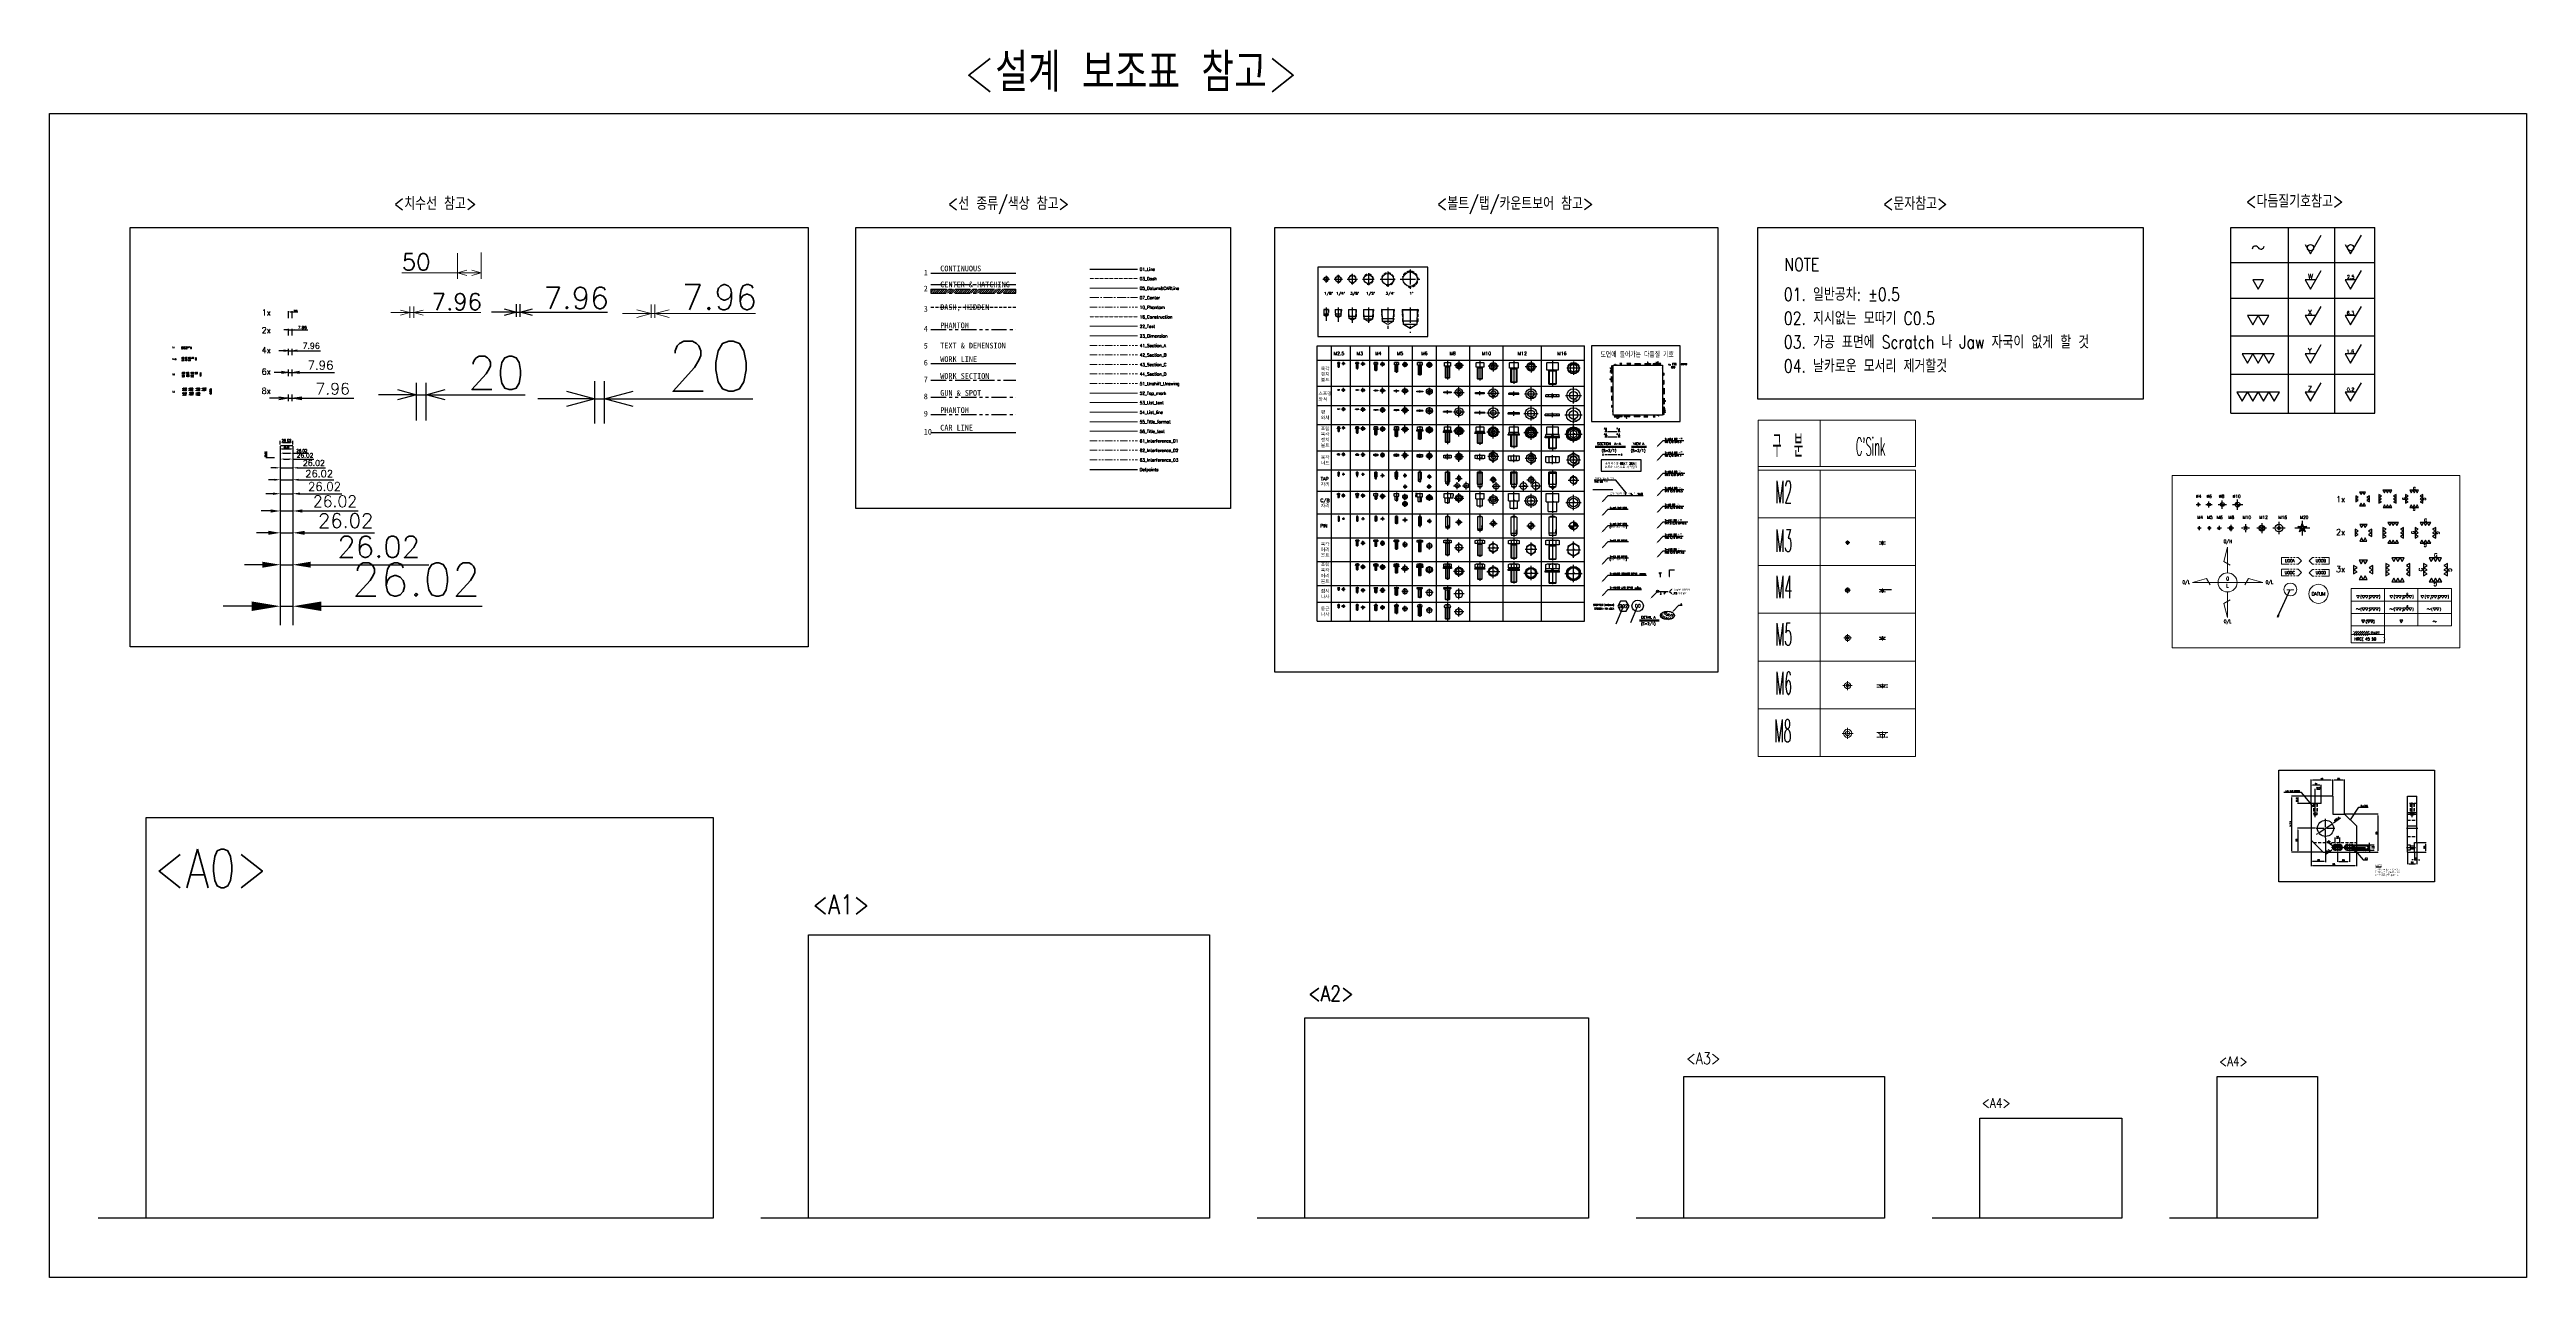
# Model space of a CAD drawing. Header units: millimetres. Extents: x -69 to 11173, y 1341 to 6119.
# Drawn here: x -69 to 5120, y 3545 to 6119 of the extents above; entities that cross this region are included whole.
import ezdxf
from ezdxf.enums import TextEntityAlignment as Align

# ---------------------------------------------------------------- set-up
doc = ezdxf.new("R2010")
doc.units = ezdxf.units.MM
for name, pattern in [('CENTER', [50.8, 31.75, -6.35, 6.35, -6.35]), ('CENTER2', [28.575, 19.05, -3.175, 3.175, -3.175]), ('DASHED', [0.75, 0.5, -0.25]), ('HIDDEN', [9.525, 6.35, -3.175]), ('HIDDEN2', [4.7625, 3.175, -1.5875]), ('PHANTOM', [63.5, 31.75, -6.35, 6.35, -6.35, 6.35, -6.35]), ('PHANTOM2', [31.75, 15.875, -3.175, 3.175, -3.175, 3.175, -3.175])]:
    doc.linetypes.add(name, pattern=pattern)
for name, color, linetype in [('0 [SD 2]', 2, 'HIDDEN'), ('0 [SD 4]', 4, 'Continuous'), ('0N', 7, 'Continuous'), ('1', 220, 'CENTER'), ('10 CAR LINE', 1, 'Continuous'), ('2', 181, 'HIDDEN'), ('2 CENTER', 3, 'CENTER'), ('3', 223, 'HIDDEN'), ('3 HIDDEN', 4, 'DASHED'), ('4', 3, 'PHANTOM'), ('4 PHANTOM', 3, 'Continuous'), ('5', 3, 'Continuous'), ('5 TEXT&DIM', 60, 'Continuous'), ('6 WORK LINE', 60, 'Continuous'), ('7 WORK SECT', 30, 'CENTER'), ('8 GUN&SPOT', 2, 'PHANTOM'), ('9 PHANTOM', 1, 'PHANTOM'), ('CL', 1, 'CENTER'), ('DIM', 4, 'Continuous'), ('O', 7, 'Continuous'), ('TXT', 2, 'Continuous')]:
    doc.layers.add(name, color=color, linetype=linetype)
for name, color, linetype, lineweight in [('01_Line', 7, 'Continuous', 30), ('03_Dash', 4, 'DASHED', 13), ('05. 외형선_1', 7, 'Continuous', 20), ('05_Datum&CARLine', 1, 'Continuous', 9), ('07. Center', 1, 'CENTER2', 13), ('07_Center', 6, 'CENTER2', 9), ('08. Hidden', 2, 'HIDDEN2', 9), ('1 CONTINUOUS', 7, 'Continuous', 30), ('10. 파단선_1', 6, 'PHANTOM2', 9), ('10_Phantom', 41, 'PHANTOM2', 9), ('22_Text', 2, 'Continuous', 20), ('23_Dimension', 3, 'Continuous', 9), ('41_Section_A', 3, 'PHANTOM2', 9), ('42_Section_B', 30, 'PHANTOM2', 9), ('43_Section_C', 150, 'PHANTOM2', 9), ('44_Section_D', 190, 'PHANTOM2', 9), ('51_Unshift_Unswing', 5, 'PHANTOM2', 9), ('52_Tap_mark', 3, 'Continuous', 9), ('53_List_text', 2, 'Continuous', 20), ('54_List_line', 3, 'Continuous', 9), ('55_Title_format', 3, 'Continuous', 9), ('56_Title_text', 2, 'Continuous', 9), ('61_Interference_01', 181, 'PHANTOM2', 9), ('62_Interference_02', 151, 'PHANTOM2', 9), ('63_Interference_03', 131, 'PHANTOM2', 9), ('AM_5', 3, 'Continuous', 25), ('AM_REFDIM', 4, 'Continuous', 25), ('CENTER', 1, 'CENTER', 25)]:
    doc.layers.add(name, color=color, linetype=linetype, lineweight=lineweight)
doc.layers.add('16_Construction', color=9, linetype='DASHED', lineweight=9, plot=False)
doc.styles.add('Desing', font='romans.shx', dxfattribs={"width": 0.8, "oblique": 5, "bigfont": 'fhg.shx'})
doc.styles.add('DIM', font='simplex.shx')
doc.styles.get("Standard").update_dxf_attribs({"font": 'romans.shx', "bigfont": 'whgtxt.shx'})
doc.styles.add('한글굴림', font='', dxfattribs={"width": 0.9})
doc.styles.get('한글굴림').set_extended_font_data('Gulim')
doc.dimstyles.new('d4', dxfattribs={"dimscale": 4, "dimtxt": 3.2, "dimasz": 3, "dimexe": 1, "dimexo": 1, "dimgap": 1, "dimtad": 1, "dimdsep": 46, "dimtxsty": 'DIM', "dimcen": 1, "dimclrd": 8, "dimclre": 8, "dimclrt": 2, "dimadec": 0, "dimazin": 0, "dimtfac": 0.5, "dimtix": 1, "dimtmove": 0, "dimatfit": 3, "dimfxl": 1, "dimtolj": 1, "dimlwd": -1, "dimlwe": -1, "dimarcsym": 0})
doc.dimstyles.new('d4-S02', dxfattribs={"dimscale": 0.5, "dimtxt": 3.2, "dimasz": 3, "dimexe": 1, "dimexo": 1, "dimgap": 1, "dimtad": 1, "dimdsep": 46, "dimtxsty": 'DIM', "dimcen": 1, "dimclrd": 8, "dimclre": 8, "dimclrt": 2, "dimadec": 0, "dimazin": 0, "dimtfac": 0.5, "dimtix": 1, "dimtmove": 0, "dimatfit": 3, "dimfxl": 1, "dimtolj": 1, "dimlwd": -1, "dimlwe": -1, "dimarcsym": 0})
doc.dimstyles.new('ISO-25', dxfattribs={"dimtxt": 2.5, "dimasz": 2.5, "dimexe": 1.25, "dimexo": 0.625, "dimtad": 1, "dimtxsty": 'Standard', "dimcen": 2.5, "dimadec": 0, "dimazin": 0, "dimtfac": 1, "dimtmove": 0, "dimatfit": 3, "dimfxl": 1, "dimarcsym": 0})
doc.dimstyles.new('ISO-25 x2', dxfattribs={"dimscale": 2, "dimtxt": 3, "dimasz": 2.5, "dimexe": 1, "dimexo": 1, "dimgap": 1, "dimtad": 1, "dimdsep": 46, "dimtxsty": 'Standard', "dimblk": 'OPEN', "dimcen": 2.5, "dimclrd": 4, "dimclre": 4, "dimclrt": 2, "dimadec": 1, "dimazin": 2, "dimtfac": 1, "dimtmove": 0, "dimatfit": 0, "dimldrblk": 'OPEN', "dimfxl": 1, "dimarcsym": 0})
doc.dimstyles.new('ISO-25 x4', dxfattribs={"dimscale": 4, "dimtxt": 3, "dimasz": 2.5, "dimexe": 1, "dimexo": 1, "dimgap": 1, "dimtad": 1, "dimdsep": 46, "dimtxsty": 'Standard', "dimblk": 'OPEN', "dimcen": 2.5, "dimclrd": 4, "dimclre": 4, "dimclrt": 2, "dimadec": 1, "dimazin": 2, "dimtfac": 1, "dimtmove": 0, "dimatfit": 0, "dimldrblk": 'OPEN', "dimfxl": 1, "dimarcsym": 0})
doc.dimstyles.new('ISO-25 x6', dxfattribs={"dimscale": 6, "dimtxt": 3, "dimasz": 2.5, "dimexe": 1, "dimexo": 1, "dimgap": 1, "dimtad": 1, "dimdsep": 46, "dimtxsty": 'Standard', "dimblk": 'OPEN', "dimcen": 2.5, "dimclrd": 4, "dimclre": 4, "dimclrt": 2, "dimadec": 1, "dimazin": 2, "dimtfac": 1, "dimtmove": 0, "dimatfit": 0, "dimldrblk": 'OPEN', "dimfxl": 1, "dimarcsym": 0})
doc.dimstyles.new('ISO-25 x8', dxfattribs={"dimscale": 8, "dimtxt": 3, "dimasz": 2.5, "dimexe": 1, "dimexo": 1, "dimgap": 1, "dimtad": 1, "dimdsep": 46, "dimtxsty": 'Standard', "dimblk": 'OPEN', "dimcen": 2.5, "dimclrd": 4, "dimclre": 4, "dimclrt": 2, "dimadec": 1, "dimazin": 2, "dimtfac": 1, "dimtmove": 0, "dimatfit": 0, "dimldrblk": 'OPEN', "dimfxl": 1, "dimarcsym": 0})
doc.dimstyles.new('ISO-25-1_1', dxfattribs={"dimtxt": 3, "dimasz": 2.5, "dimexe": 2, "dimexo": 1.5, "dimgap": 1, "dimtad": 3, "dimdsep": 46, "dimtxsty": 'Standard', "dimcen": 0, "dimclrd": 3, "dimclre": 3, "dimclrt": 256, "dimazin": 2, "dimtfac": 0.8, "dimtmove": 0, "dimatfit": 3, "dimfxl": 2, "dimtvp": 1, "dimtolj": 1, "dimarcsym": 0})
doc.dimstyles.new('ISO-25-1_10', dxfattribs={"dimscale": 10, "dimtxt": 3, "dimasz": 2.5, "dimexe": 2, "dimexo": 1.5, "dimgap": 1, "dimtad": 3, "dimdsep": 46, "dimtxsty": 'Standard', "dimcen": 0, "dimclrd": 3, "dimclre": 3, "dimclrt": 256, "dimazin": 2, "dimtfac": 0.8, "dimtmove": 0, "dimatfit": 3, "dimfxl": 2, "dimtvp": 1, "dimtolj": 1, "dimarcsym": 0})
doc.dimstyles.new('ISO-25-1_15', dxfattribs={"dimscale": 15, "dimtxt": 3, "dimasz": 2.5, "dimexe": 2, "dimexo": 1.5, "dimgap": 1, "dimtad": 3, "dimdsep": 46, "dimtxsty": 'Standard', "dimcen": 0, "dimclrd": 3, "dimclre": 3, "dimclrt": 256, "dimazin": 2, "dimtfac": 0.8, "dimtmove": 0, "dimatfit": 3, "dimfxl": 2, "dimtvp": 1, "dimtolj": 1, "dimarcsym": 0})
doc.dimstyles.new('ISO-25-1_1_5', dxfattribs={"dimscale": 1.5, "dimtxt": 3.5, "dimasz": 3, "dimexe": 2, "dimexo": 1.5, "dimgap": 1, "dimtad": 3, "dimzin": 9, "dimdsep": 46, "dimtxsty": 'Standard', "dimcen": 0, "dimclrd": 3, "dimclre": 3, "dimclrt": 256, "dimazin": 2, "dimtm": 1e-09, "dimtfac": 0.8, "dimtmove": 0, "dimatfit": 3, "dimfxl": 2, "dimtvp": 1, "dimtolj": 1, "dimarcsym": 0})
doc.dimstyles.new('ISO-25-1_2', dxfattribs={"dimscale": 2, "dimtxt": 3, "dimasz": 2.5, "dimexe": 2, "dimexo": 1.5, "dimgap": 1, "dimtad": 3, "dimdsep": 46, "dimtxsty": 'Standard', "dimcen": 0, "dimclrd": 3, "dimclre": 3, "dimclrt": 256, "dimazin": 2, "dimtm": 1e-09, "dimtfac": 0.8, "dimtmove": 0, "dimatfit": 3, "dimfxl": 2, "dimtvp": 1, "dimtolj": 1, "dimarcsym": 0})
doc.dimstyles.new('ISO-25-1_20', dxfattribs={"dimscale": 20, "dimtxt": 3.5, "dimasz": 3, "dimexe": 2, "dimexo": 1.5, "dimgap": 1, "dimtad": 3, "dimzin": 9, "dimdsep": 46, "dimtxsty": 'Standard', "dimcen": 0, "dimclrd": 3, "dimclre": 3, "dimclrt": 256, "dimazin": 2, "dimtm": 1e-09, "dimtfac": 0.8, "dimtmove": 0, "dimatfit": 3, "dimfxl": 2, "dimtvp": 1, "dimtolj": 1, "dimarcsym": 0})
doc.dimstyles.new('ISO-25-1_3', dxfattribs={"dimscale": 3, "dimtxt": 3, "dimasz": 2.5, "dimexe": 2, "dimexo": 1.5, "dimgap": 1, "dimtad": 3, "dimdsep": 46, "dimtxsty": 'Standard', "dimcen": 0, "dimclrd": 3, "dimclre": 3, "dimclrt": 256, "dimazin": 2, "dimtfac": 0.8, "dimtmove": 0, "dimatfit": 3, "dimfxl": 2, "dimtvp": 1, "dimtolj": 1, "dimarcsym": 0})
doc.dimstyles.new('ISO-25-1_4', dxfattribs={"dimscale": 4, "dimtxt": 3, "dimasz": 2.5, "dimexe": 2, "dimexo": 1.5, "dimgap": 1, "dimtad": 3, "dimdsep": 46, "dimtxsty": 'Standard', "dimcen": 0, "dimclrd": 3, "dimclre": 3, "dimclrt": 256, "dimazin": 2, "dimtfac": 0.8, "dimtmove": 0, "dimatfit": 3, "dimfxl": 2, "dimtvp": 1, "dimtolj": 1, "dimarcsym": 0})
doc.dimstyles.new('ISO-25-1_5', dxfattribs={"dimscale": 5, "dimtxt": 3, "dimasz": 2.5, "dimexe": 2, "dimexo": 1.5, "dimgap": 1, "dimtad": 3, "dimdsep": 46, "dimtxsty": 'Standard', "dimcen": 0, "dimclrd": 3, "dimclre": 3, "dimclrt": 256, "dimazin": 2, "dimtfac": 0.8, "dimtmove": 0, "dimatfit": 3, "dimfxl": 2, "dimtvp": 1, "dimtolj": 1, "dimarcsym": 0})
doc.dimstyles.new('ISO-25-1_6', dxfattribs={"dimscale": 6, "dimtxt": 3, "dimasz": 2.5, "dimexe": 2, "dimexo": 1.5, "dimgap": 1, "dimtad": 3, "dimdsep": 46, "dimtxsty": 'Standard', "dimcen": 0, "dimclrd": 3, "dimclre": 3, "dimclrt": 256, "dimazin": 2, "dimtm": 1e-09, "dimtfac": 0.8, "dimtmove": 0, "dimatfit": 3, "dimfxl": 2, "dimtvp": 1, "dimtolj": 1, "dimarcsym": 0})
doc.dimstyles.new('ISO-25-1_8', dxfattribs={"dimscale": 8, "dimtxt": 3, "dimasz": 2.5, "dimexe": 2, "dimexo": 1.5, "dimgap": 1, "dimtad": 3, "dimdsep": 46, "dimtxsty": 'Standard', "dimcen": 0, "dimclrd": 3, "dimclre": 3, "dimclrt": 256, "dimazin": 2, "dimtm": 1e-09, "dimtfac": 0.8, "dimtmove": 0, "dimatfit": 3, "dimfxl": 2, "dimtvp": 1, "dimtolj": 1, "dimarcsym": 0})
doc.dimstyles.new('ISO-25-S10$0', dxfattribs={"dimscale": 10, "dimtxt": 3.5, "dimasz": 2, "dimexe": 1.25, "dimexo": 0.3, "dimgap": 0.5, "dimtad": 1, "dimdsep": 46, "dimtxsty": 'Standard', "dimblk": 'OPEN30', "dimcen": 3, "dimclrd": 8, "dimclre": 8, "dimclrt": 60, "dimazin": 2, "dimtp": 0.02, "dimtm": 0.02, "dimtfac": 0.5, "dimtmove": 0, "dimatfit": 3, "dimldrblk": 'OPEN30', "dimfxl": 1, "dimtolj": 2, "dimlwd": 0, "dimlwe": 0, "dimarcsym": 0})
doc.dimstyles.new('ISO-25-S10가는선', dxfattribs={"dimscale": 10, "dimtxt": 3.5, "dimasz": 2, "dimexe": 1.25, "dimexo": 0.3, "dimgap": 0.5, "dimtad": 1, "dimdsep": 46, "dimtxsty": 'Standard', "dimblk": 'OPEN30', "dimcen": 3, "dimclrd": 8, "dimclre": 8, "dimclrt": 60, "dimazin": 2, "dimtp": 0.02, "dimtm": 0.02, "dimtfac": 0.5, "dimtmove": 0, "dimatfit": 3, "dimldrblk": 'OPEN30', "dimfxl": 1.25, "dimtolj": 2, "dimlwd": 0, "dimlwe": 0, "dimarcsym": 0})
doc.dimstyles.new('ISO-25-S13', dxfattribs={"dimscale": 13, "dimtxt": 3.5, "dimasz": 2, "dimexe": 1.25, "dimexo": 0.3, "dimgap": 0.5, "dimtad": 1, "dimdsep": 46, "dimtxsty": 'Standard', "dimblk": 'OPEN30', "dimcen": 3, "dimclrd": 8, "dimclre": 8, "dimclrt": 60, "dimazin": 2, "dimtp": 0.02, "dimtm": 0.02, "dimtfac": 0.5, "dimtmove": 0, "dimatfit": 3, "dimldrblk": 'OPEN30', "dimfxl": 1.25, "dimtolj": 2, "dimlwd": -1, "dimlwe": -1, "dimarcsym": 0})
doc.dimstyles.new('ISO-25-S15', dxfattribs={"dimscale": 15, "dimtxt": 3.5, "dimasz": 2, "dimexe": 1.25, "dimexo": 0.3, "dimgap": 0.5, "dimtad": 1, "dimdsep": 46, "dimtxsty": 'Standard', "dimblk": 'OPEN30', "dimcen": 3, "dimclrd": 8, "dimclre": 8, "dimclrt": 60, "dimazin": 2, "dimtp": 0.02, "dimtm": 0.02, "dimtfac": 0.5, "dimtmove": 0, "dimatfit": 3, "dimldrblk": 'OPEN30', "dimfxl": 1.25, "dimtolj": 2, "dimlwd": 0, "dimlwe": 0, "dimarcsym": 0})
doc.dimstyles.new('ISO-25-S20', dxfattribs={"dimscale": 20, "dimtxt": 3.5, "dimasz": 2, "dimexe": 1.25, "dimexo": 0.3, "dimgap": 0.5, "dimtad": 1, "dimdsep": 46, "dimtxsty": 'Standard', "dimblk": 'OPEN30', "dimcen": 3, "dimclrd": 8, "dimclre": 8, "dimclrt": 60, "dimazin": 2, "dimtp": 0.02, "dimtm": 0.02, "dimtfac": 0.5, "dimtmove": 0, "dimatfit": 3, "dimldrblk": 'OPEN30', "dimfxl": 1.25, "dimtolj": 2, "dimlwd": -1, "dimlwe": -1, "dimarcsym": 0})
doc.dimstyles.new('ISO-25-S30', dxfattribs={"dimscale": 30, "dimtxt": 3.5, "dimasz": 2, "dimexe": 1.25, "dimexo": 0.3, "dimgap": 0.5, "dimtad": 1, "dimdsep": 46, "dimtxsty": 'Standard', "dimblk": 'OPEN30', "dimcen": 3, "dimclrd": 8, "dimclre": 8, "dimclrt": 60, "dimazin": 2, "dimtp": 0.02, "dimtm": 0.02, "dimtfac": 0.5, "dimtmove": 0, "dimatfit": 3, "dimldrblk": 'OPEN30', "dimfxl": 1.25, "dimtolj": 2, "dimlwd": -1, "dimlwe": -1, "dimarcsym": 0})
doc.dimstyles.get("Standard").update_dxf_attribs({"dimtxt": 0.18, "dimasz": 0.18, "dimexe": 0.18, "dimexo": 0.0625, "dimgap": 0.09, "dimtad": 0, "dimtih": 1, "dimtoh": 1, "dimdec": 4, "dimzin": 0, "dimdsep": 46, "dimtxsty": 'Standard', "dimcen": 0.09, "dimadec": 0, "dimazin": 0, "dimtfac": 1, "dimtdec": 4, "dimtofl": 0, "dimtmove": 0, "dimatfit": 3, "dimfxl": 1, "dimtolj": 1, "dimtzin": 0, "dimarcsym": 0})

# ---------------------------------------------------------------- blocks, each defined once
blk = doc.blocks.new('*D31')
at = {"color": 0, "lineweight": -2, "transparency": 16777216}
for p, q in [((2821.3, 5179.6), (2821.6, 5179.6)), ((2821.4, 5179.5), (2821.4, 5179.7)), ((2824.9, 5181.3), (2824.6, 5181.2)), ((2825.1, 5181.3), (2824.9, 5181.3))]:
    blk.add_line(p, q, dxfattribs=at)
at = {"color": 0, "transparency": 16777216}
blk.add_solid([(2824.6, 5181.2), (2824.6, 5181.1), (2824.4, 5181.1)], dxfattribs=at)
at = {"layer": 'Defpoints', "color": 0, "transparency": 16777216}
for p in [(2818.5, 5178.1), (2824.4, 5181.1)]:
    blk.add_point(p, dxfattribs=at)
at = {"color": 0, "transparency": 16777216, "insert": (2826, 5181.3), "char_height": 0.27, "attachment_point": 5}
blk.add_mtext('\\A1;∅6.6000', dxfattribs=at)
blk = doc.blocks.new('*D32')
at = {"color": 0, "lineweight": -2, "transparency": 16777216}
for p, q in [((2821.3, 5179.6), (2821.6, 5179.6)), ((2821.4, 5179.5), (2821.4, 5179.7)), ((2826.7, 5176.5), (2826.4, 5176.7)), ((2826.9, 5176.5), (2826.7, 5176.5))]:
    blk.add_line(p, q, dxfattribs=at)
at = {"color": 0, "transparency": 16777216}
blk.add_solid([(2826.4, 5176.7), (2826.4, 5176.6), (2826.2, 5176.8)], dxfattribs=at)
at = {"layer": 'Defpoints', "color": 0, "transparency": 16777216}
for p in [(2816.7, 5182.4), (2826.2, 5176.8)]:
    blk.add_point(p, dxfattribs=at)
at = {"color": 0, "transparency": 16777216, "insert": (2827.9, 5176.5), "char_height": 0.27, "attachment_point": 5}
blk.add_mtext('\\A1;∅11.0000', dxfattribs=at)
blk = doc.blocks.new('*D33')
at = {"color": 0, "lineweight": -2, "transparency": 16777216}
for p, q in [((2795.8, 5187.8), (2792.6, 5187.8)), ((2795.8, 5181.3), (2792.6, 5181.3)), ((2792.8, 5187.6), (2792.8, 5184.9)), ((2792.8, 5181.6), (2792.8, 5184.3))]:
    blk.add_line(p, q, dxfattribs=at)
at = {"color": 0, "transparency": 16777216}
for points in [[(2792.8, 5187.6), (2792.9, 5187.6), (2792.8, 5187.8)], [(2792.8, 5181.6), (2792.9, 5181.6), (2792.8, 5181.3)]]:
    blk.add_solid(points, dxfattribs=at)
at = {"layer": 'Defpoints', "color": 0, "transparency": 16777216}
for p in [(2792.8, 5181.3), (2795.9, 5187.8), (2795.9, 5181.3)]:
    blk.add_point(p, dxfattribs=at)
at = {"color": 0, "transparency": 16777216, "insert": (2792.8, 5184.6), "char_height": 0.27, "attachment_point": 5}
blk.add_mtext('\\A1;6.5000', dxfattribs=at)
blk = doc.blocks.new('*D34')
at = {"color": 0, "lineweight": -2, "transparency": 16777216}
for p, q in [((2883.3, 5178.5), (2883.6, 5178.5)), ((2883.4, 5178.4), (2883.4, 5178.7)), ((2887.6, 5175.7), (2887.4, 5175.9)), ((2887.9, 5175.7), (2887.6, 5175.7))]:
    blk.add_line(p, q, dxfattribs=at)
at = {"color": 0, "transparency": 16777216}
blk.add_solid([(2887.4, 5175.9), (2887.4, 5175.9), (2887.2, 5176)], dxfattribs=at)
at = {"layer": 'Defpoints', "color": 0, "transparency": 16777216}
for p in [(2879.7, 5181), (2887.2, 5176)]:
    blk.add_point(p, dxfattribs=at)
at = {"color": 0, "transparency": 16777216, "insert": (2888.7, 5175.7), "char_height": 0.27, "attachment_point": 5}
blk.add_mtext('\\A1;∅9.0000', dxfattribs=at)
blk = doc.blocks.new('*D35')
at = {"color": 0, "lineweight": -2, "transparency": 16777216}
for p, q in [((2883.3, 5178.5), (2883.6, 5178.5)), ((2883.4, 5178.4), (2883.4, 5178.7)), ((2890.1, 5182.1), (2889.9, 5181.9)), ((2890.4, 5182.1), (2890.1, 5182.1))]:
    blk.add_line(p, q, dxfattribs=at)
at = {"color": 0, "transparency": 16777216}
blk.add_solid([(2889.8, 5182), (2889.9, 5181.9), (2889.6, 5181.8)], dxfattribs=at)
at = {"layer": 'Defpoints', "color": 0, "transparency": 16777216}
for p in [(2877.3, 5175.3), (2889.6, 5181.8)]:
    blk.add_point(p, dxfattribs=at)
at = {"color": 0, "transparency": 16777216, "insert": (2891.3, 5182.1), "char_height": 0.27, "attachment_point": 5}
blk.add_mtext('\\A1;∅14.0000', dxfattribs=at)
blk = doc.blocks.new('*D36')
at = {"color": 0, "lineweight": -2, "transparency": 16777216}
for p, q in [((2866.5, 5187.8), (2871.4, 5187.8)), ((2866.5, 5179.2), (2871.4, 5179.2)), ((2871.2, 5187.6), (2871.2, 5183.8)), ((2871.2, 5179.5), (2871.2, 5183.3))]:
    blk.add_line(p, q, dxfattribs=at)
at = {"color": 0, "transparency": 16777216}
for points in [[(2871.1, 5187.6), (2871.2, 5187.6), (2871.2, 5187.8)], [(2871.1, 5179.5), (2871.2, 5179.5), (2871.2, 5179.2)]]:
    blk.add_solid(points, dxfattribs=at)
at = {"layer": 'Defpoints', "color": 0, "transparency": 16777216}
for p in [(2866.4, 5187.8), (2866.4, 5179.2), (2871.2, 5187.8)]:
    blk.add_point(p, dxfattribs=at)
at = {"color": 0, "transparency": 16777216, "insert": (2871.2, 5183.5), "char_height": 0.27, "attachment_point": 5}
blk.add_mtext('\\A1;8.6000', dxfattribs=at)
blk = doc.blocks.new('*D37')
at = {"color": 0, "linetype": 'ByBlock', "lineweight": -2, "transparency": 16777216}
for p, q in [((2767.6, 5164.4), (2767.9, 5164.4)), ((2767.9, 5164.4), (2768.1, 5164.5))]:
    blk.add_line(p, q, dxfattribs=at)
at = {"color": 0, "lineweight": -2, "transparency": 16777216}
for p, q in [((2770.3, 5166.4), (2770.6, 5166.4)), ((2770.4, 5166.3), (2770.4, 5166.6))]:
    blk.add_line(p, q, dxfattribs=at)
at = {"color": 0, "transparency": 16777216}
blk.add_solid([(2768.1, 5164.6), (2768.1, 5164.5), (2768.3, 5164.7)], dxfattribs=at)
at = {"layer": 'Defpoints', "color": 0, "transparency": 16777216}
for p in [(2768.3, 5164.7), (2772.6, 5168.1)]:
    blk.add_point(p, dxfattribs=at)
at = {"color": 0, "transparency": 16777216, "insert": (2766.8, 5164.4), "char_height": 0.27, "attachment_point": 5}
blk.add_mtext('\\A1;∅5.5000', dxfattribs=at)
blk = doc.blocks.new('*D38')
at = {"color": 0, "linetype": 'ByBlock', "lineweight": -2, "transparency": 16777216}
for p, q in [((2767.5, 5179), (2767.8, 5179)), ((2767.8, 5179), (2768, 5179.1))]:
    blk.add_line(p, q, dxfattribs=at)
at = {"color": 0, "lineweight": -2, "transparency": 16777216}
for p, q in [((2770.3, 5180.9), (2770.6, 5180.9)), ((2770.4, 5180.8), (2770.4, 5181.1))]:
    blk.add_line(p, q, dxfattribs=at)
at = {"color": 0, "transparency": 16777216}
blk.add_solid([(2768, 5179.2), (2768, 5179.1), (2768.2, 5179.3)], dxfattribs=at)
at = {"layer": 'Defpoints', "color": 0, "transparency": 16777216}
for p in [(2768.2, 5179.3), (2772.7, 5182.5)]:
    blk.add_point(p, dxfattribs=at)
at = {"color": 0, "transparency": 16777216, "insert": (2766.7, 5179), "char_height": 0.27, "attachment_point": 5}
blk.add_mtext('\\A1;∅5.5000', dxfattribs=at)
blk = doc.blocks.new('*D39')
at = {"layer": 'Defpoints', "color": 0, "transparency": 16777216}
for p in [(431.5, 5555.3), (439.4, 5569), (439.4, 5555.3)]:
    blk.add_point(p, dxfattribs=at)
at = {"layer": 'O', "color": 0, "lineweight": -2, "transparency": 16777216}
for p, q in [((431.5, 5555.9), (431.5, 5570.2)), ((434, 5569), (436.9, 5569)), ((439.4, 5555.9), (439.4, 5570.2)), ((439.4, 5569), (450.7, 5569))]:
    blk.add_line(p, q, dxfattribs=at)
at = {"layer": 'O', "color": 0, "transparency": 16777216}
for points in [[(434, 5569.4), (434, 5568.6), (431.5, 5569)], [(436.9, 5569.4), (436.9, 5568.6), (439.4, 5569)]]:
    blk.add_solid(points, dxfattribs=at)
at = {"layer": 'O', "color": 0, "transparency": 16777216, "insert": (446.3, 5571.1), "char_height": 2.5, "attachment_point": 5}
blk.add_mtext('7,96', dxfattribs=at)
blk = doc.blocks.new('_OPEN')
at = {"color": 0, "linetype": 'ByBlock'}
for p, q in [((-1, 0.17), (0, 0)), ((0, 0), (-1, -0.17)), ((0, 0), (-1, 0))]:
    blk.add_line(p, q, dxfattribs=at)
blk = doc.blocks.new('*D40')
at = {"layer": 'Defpoints', "color": 0, "transparency": 16777216}
for p in [(431.5, 5517.5), (439.4, 5531.2), (439.4, 5517.5)]:
    blk.add_point(p, dxfattribs=at)
at = {"layer": 'O', "color": 4, "lineweight": -2, "transparency": 16777216}
for p, q in [((426.5, 5531.2), (421.5, 5531.2)), ((431.5, 5519.5), (431.5, 5533.2)), ((431.5, 5531.2), (439.4, 5531.2)), ((439.4, 5519.5), (439.4, 5533.2)), ((444.4, 5531.2), (471.7, 5531.2))]:
    blk.add_line(p, q, dxfattribs=at)
at = {"layer": 'O', "color": 4, "lineweight": -2, "transparency": 16777216, "xscale": 5, "yscale": 5, "zscale": 5}
blk.add_blockref('_OPEN', (431.5, 5531.2), dxfattribs=at)
at = {"layer": 'O', "color": 4, "lineweight": -2, "transparency": 16777216, "xscale": 5, "yscale": 5, "zscale": 5, "rotation": 180}
blk.add_blockref('_OPEN', (439.4, 5531.2), dxfattribs=at)
at = {"layer": 'O', "color": 2, "transparency": 16777216, "insert": (460.6, 5536.2), "char_height": 6, "attachment_point": 5}
blk.add_mtext('7.96', dxfattribs=at)
blk = doc.blocks.new('*D41')
at = {"layer": 'Defpoints', "color": 0, "transparency": 16777216}
for p in [(431.5, 5473.8), (439.4, 5487.5), (439.4, 5473.8)]:
    blk.add_point(p, dxfattribs=at)
at = {"layer": 'O', "color": 4, "lineweight": -2, "transparency": 16777216}
for p, q in [((421.5, 5487.5), (411.5, 5487.5)), ((431.5, 5477.8), (431.5, 5491.5)), ((431.5, 5487.5), (439.4, 5487.5)), ((439.4, 5477.8), (439.4, 5491.5)), ((449.4, 5487.5), (498.5, 5487.5))]:
    blk.add_line(p, q, dxfattribs=at)
at = {"layer": 'O', "color": 4, "lineweight": -2, "transparency": 16777216, "xscale": 10, "yscale": 10, "zscale": 10}
blk.add_blockref('_OPEN', (431.5, 5487.5), dxfattribs=at)
at = {"layer": 'O', "color": 4, "lineweight": -2, "transparency": 16777216, "xscale": 10, "yscale": 10, "zscale": 10, "rotation": 180}
blk.add_blockref('_OPEN', (439.4, 5487.5), dxfattribs=at)
at = {"layer": 'O', "color": 2, "transparency": 16777216, "insert": (479, 5497.6), "char_height": 12, "attachment_point": 5}
blk.add_mtext('7.96', dxfattribs=at)
blk = doc.blocks.new('*D42')
at = {"layer": 'Defpoints', "color": 0, "transparency": 16777216}
for p in [(431.5, 5374), (439.4, 5387.7), (439.4, 5374)]:
    blk.add_point(p, dxfattribs=at)
at = {"layer": 'O', "color": 4, "lineweight": -2, "transparency": 16777216}
for p, q in [((411.5, 5387.7), (391.5, 5387.7)), ((431.5, 5382), (431.5, 5395.7)), ((431.5, 5387.7), (439.4, 5387.7)), ((439.4, 5382), (439.4, 5395.7)), ((459.4, 5387.7), (568.6, 5387.7))]:
    blk.add_line(p, q, dxfattribs=at)
at = {"layer": 'O', "color": 4, "lineweight": -2, "transparency": 16777216, "xscale": 20, "yscale": 20, "zscale": 20}
blk.add_blockref('_OPEN', (431.5, 5387.7), dxfattribs=at)
at = {"layer": 'O', "color": 4, "lineweight": -2, "transparency": 16777216, "xscale": 20, "yscale": 20, "zscale": 20, "rotation": 180}
blk.add_blockref('_OPEN', (439.4, 5387.7), dxfattribs=at)
at = {"layer": 'O', "color": 2, "transparency": 16777216, "insert": (524, 5407.7), "char_height": 24, "attachment_point": 5}
blk.add_mtext('7.96', dxfattribs=at)
blk = doc.blocks.new('*D43')
at = {"layer": 'Defpoints', "color": 0, "transparency": 16777216}
for p in [(431.5, 5428.3), (439.4, 5442), (439.4, 5428.3)]:
    blk.add_point(p, dxfattribs=at)
at = {"layer": 'O', "color": 4, "lineweight": -2, "transparency": 16777216}
for p, q in [((416.5, 5442), (401.5, 5442)), ((431.5, 5434.3), (431.5, 5448)), ((431.5, 5442), (439.4, 5442)), ((439.4, 5434.3), (439.4, 5448)), ((454.4, 5442), (528, 5442))]:
    blk.add_line(p, q, dxfattribs=at)
at = {"layer": 'O', "color": 4, "lineweight": -2, "transparency": 16777216, "xscale": 15, "yscale": 15, "zscale": 15}
blk.add_blockref('_OPEN', (431.5, 5442), dxfattribs=at)
at = {"layer": 'O', "color": 4, "lineweight": -2, "transparency": 16777216, "xscale": 15, "yscale": 15, "zscale": 15, "rotation": 180}
blk.add_blockref('_OPEN', (439.4, 5442), dxfattribs=at)
at = {"layer": 'O', "color": 2, "transparency": 16777216, "insert": (498.7, 5457.2), "char_height": 18, "attachment_point": 5}
blk.add_mtext('7.96', dxfattribs=at)
blk = doc.blocks.new('_Open30')
at = {"color": 0, "linetype": 'ByBlock', "lineweight": -2}
for p, q in [((-1, 0.268), (0, 0)), ((0, 0), (-1, -0.268)), ((0, 0), (-1, 0))]:
    blk.add_line(p, q, dxfattribs=at)
blk = doc.blocks.new('*D30')
at = {"layer": 'AM_5', "color": 8, "transparency": 16777216}
for p, q in [((699.9, 5340.9), (699.9, 5420.1)), ((719.9, 5340.9), (719.9, 5420.1)), ((659.9, 5395.1), (619.9, 5395.1)), ((699.9, 5395.1), (719.9, 5395.1)), ((759.9, 5395.1), (927.2, 5395.1))]:
    blk.add_line(p, q, dxfattribs=at)
at = {"layer": 'Defpoints', "color": 0, "transparency": 16777216}
for p in [(719.9, 5395.1), (699.9, 5334.9), (719.9, 5334.9)]:
    blk.add_point(p, dxfattribs=at)
at = {"layer": 'AM_5', "color": 8, "transparency": 16777216, "xscale": 40, "yscale": 40, "zscale": 40}
blk.add_blockref('_Open30', (699.9, 5395.1), dxfattribs=at)
at = {"layer": 'AM_5', "color": 8, "transparency": 16777216, "xscale": 40, "yscale": 40, "zscale": 40, "rotation": 180}
blk.add_blockref('_Open30', (719.9, 5395.1), dxfattribs=at)
at = {"layer": 'AM_5', "color": 60, "transparency": 16777216, "insert": (866.6, 5440.8), "char_height": 70, "attachment_point": 5}
blk.add_mtext('\\A2;20', dxfattribs=at)
blk = doc.blocks.new('*D44')
at = {"layer": 'AM_REFDIM', "color": 8, "transparency": 16777216}
for p, q in [((1073.5, 5335.1), (1073.5, 5423.8)), ((1093.5, 5335.1), (1093.5, 5423.8)), ((1013.5, 5386.3), (953.5, 5386.3)), ((1073.5, 5386.3), (1093.5, 5386.3)), ((1153.5, 5386.3), (1404.4, 5386.3))]:
    blk.add_line(p, q, dxfattribs=at)
at = {"layer": 'Defpoints', "color": 0, "transparency": 16777216}
for p in [(1093.5, 5386.3), (1073.5, 5326.1), (1093.5, 5326.1)]:
    blk.add_point(p, dxfattribs=at)
at = {"layer": 'AM_REFDIM', "color": 8, "transparency": 16777216, "xscale": 60, "yscale": 60, "zscale": 60}
blk.add_blockref('_Open30', (1073.5, 5386.3), dxfattribs=at)
at = {"layer": 'AM_REFDIM', "color": 8, "transparency": 16777216, "xscale": 60, "yscale": 60, "zscale": 60, "rotation": 180}
blk.add_blockref('_Open30', (1093.5, 5386.3), dxfattribs=at)
at = {"layer": 'AM_REFDIM', "color": 60, "transparency": 16777216, "insert": (1313.5, 5454.9), "char_height": 105, "attachment_point": 5}
blk.add_mtext('\\A2;20', dxfattribs=at)
blk = doc.blocks.new('*D45')
at = {"layer": 'Defpoints', "color": 0, "transparency": 16777216}
for p in [(685.9, 5553.7), (693.8, 5567.3), (693.8, 5553.7)]:
    blk.add_point(p, dxfattribs=at)
at = {"layer": 'O', "color": 8, "lineweight": 0, "transparency": 16777216}
for p, q in [((665.9, 5567.3), (645.9, 5567.3)), ((685.9, 5556.7), (685.9, 5579.8)), ((685.9, 5567.3), (693.8, 5567.3)), ((693.8, 5556.7), (693.8, 5579.8)), ((713.8, 5567.3), (834.4, 5567.3))]:
    blk.add_line(p, q, dxfattribs=at)
at = {"layer": 'O', "color": 8, "lineweight": 0, "transparency": 16777216, "xscale": 20, "yscale": 20, "zscale": 20}
blk.add_blockref('_Open30', (685.9, 5567.3), dxfattribs=at)
at = {"layer": 'O', "color": 8, "lineweight": 0, "transparency": 16777216, "xscale": 20, "yscale": 20, "zscale": 20, "rotation": 180}
blk.add_blockref('_Open30', (693.8, 5567.3), dxfattribs=at)
at = {"layer": 'O', "color": 60, "transparency": 16777216, "insert": (784.1, 5590.2), "char_height": 35, "attachment_point": 5}
blk.add_mtext('7.96', dxfattribs=at)
blk = doc.blocks.new('*D46')
at = {"layer": 'Defpoints', "color": 0, "transparency": 16777216}
for p in [(1199.2, 5565.4), (1191.2, 5551.7), (1199.2, 5551.7)]:
    blk.add_point(p, dxfattribs=at)
at = {"layer": 'O', "color": 8, "lineweight": 0, "transparency": 16777216}
for p, q in [((1161.2, 5565.4), (1131.2, 5565.4)), ((1191.2, 5556.2), (1191.2, 5584.1)), ((1191.2, 5565.4), (1199.2, 5565.4)), ((1199.2, 5556.2), (1199.2, 5584.1)), ((1229.2, 5565.4), (1410.1, 5565.4))]:
    blk.add_line(p, q, dxfattribs=at)
at = {"layer": 'O', "color": 8, "lineweight": 0, "transparency": 16777216, "xscale": 30, "yscale": 30, "zscale": 30}
blk.add_blockref('_Open30', (1191.2, 5565.4), dxfattribs=at)
at = {"layer": 'O', "color": 8, "lineweight": 0, "transparency": 16777216, "xscale": 30, "yscale": 30, "zscale": 30, "rotation": 180}
blk.add_blockref('_Open30', (1199.2, 5565.4), dxfattribs=at)
at = {"layer": 'O', "color": 60, "transparency": 16777216, "insert": (1334.6, 5599.7), "char_height": 52.5, "attachment_point": 5}
blk.add_mtext('7.96', dxfattribs=at)
blk = doc.blocks.new('*D47')
at = {"layer": 'Defpoints', "color": 0, "transparency": 16777216}
for p in [(909, 5554.8), (916.9, 5568.5), (916.9, 5554.8)]:
    blk.add_point(p, dxfattribs=at)
at = {"layer": 'O', "color": 8, "transparency": 16777216}
for p, q in [((883, 5568.5), (857, 5568.5)), ((909, 5558.7), (909, 5584.7)), ((909, 5568.5), (916.9, 5568.5)), ((916.9, 5558.7), (916.9, 5584.7)), ((942.9, 5568.5), (1099.7, 5568.5))]:
    blk.add_line(p, q, dxfattribs=at)
at = {"layer": 'O', "color": 8, "transparency": 16777216, "xscale": 26, "yscale": 26, "zscale": 26}
blk.add_blockref('_Open30', (909, 5568.5), dxfattribs=at)
at = {"layer": 'O', "color": 8, "transparency": 16777216, "xscale": 26, "yscale": 26, "zscale": 26, "rotation": 180}
blk.add_blockref('_Open30', (916.9, 5568.5), dxfattribs=at)
at = {"layer": 'O', "color": 60, "transparency": 16777216, "insert": (1034.3, 5598.2), "char_height": 45.5, "attachment_point": 5}
blk.add_mtext('7.96', dxfattribs=at)
blk = doc.blocks.new('*D48')
at = {"layer": '1 CONTINUOUS', "color": 8, "lineweight": 0, "transparency": 16777216}
for p, q in [((785.2, 5692.1), (785.2, 5638.1)), ((835.2, 5693.2), (835.2, 5638.1)), ((785.2, 5650.6), (668.9, 5650.6)), ((815.2, 5650.6), (805.2, 5650.6))]:
    blk.add_line(p, q, dxfattribs=at)
at = {"layer": 'Defpoints', "color": 0, "transparency": 16777216}
for p in [(785.2, 5695.1), (835.2, 5696.2), (785.2, 5650.6)]:
    blk.add_point(p, dxfattribs=at)
at = {"layer": '1 CONTINUOUS', "color": 8, "lineweight": 0, "transparency": 16777216, "xscale": 20, "yscale": 20, "zscale": 20, "rotation": 180}
blk.add_blockref('_Open30', (785.2, 5650.6), dxfattribs=at)
at = {"layer": '1 CONTINUOUS', "color": 8, "lineweight": 0, "transparency": 16777216, "xscale": 20, "yscale": 20, "zscale": 20}
blk.add_blockref('_Open30', (835.2, 5650.6), dxfattribs=at)
at = {"layer": '1 CONTINUOUS', "color": 60, "transparency": 16777216, "insert": (698.9, 5673.5), "char_height": 35, "attachment_point": 5}
blk.add_mtext('50', dxfattribs=at)
blk = doc.blocks.new("1-8'")
blk.add_circle((0, 0), 4.28)
at = {"layer": '1'}
for p, q in [((-6.7, 0), (6.7, 0)), ((0, 6.7), (0, -6.7))]:
    blk.add_line(p, q, dxfattribs=at)
at = {"layer": '3'}
blk.add_arc((0, 0), 4.86, 255, 165, dxfattribs=at)
blk = doc.blocks.new("1-4'")
blk.add_circle((0, 0), 5.72)
at = {"layer": '1'}
for p, q in [((-8.8, 0), (8.8, 0)), ((0, 8.8), (0, -8.8))]:
    blk.add_line(p, q, dxfattribs=at)
at = {"layer": '3'}
blk.add_arc((0, 0), 6.58, 255, 165, dxfattribs=at)
blk = doc.blocks.new("3-8'")
blk.add_circle((0, 0), 7.47)
at = {"layer": '1'}
for p, q in [((-10.9, 0), (10.9, 0)), ((0, 10.9), (0, -10.9))]:
    blk.add_line(p, q, dxfattribs=at)
at = {"layer": '3'}
blk.add_arc((0, 0), 8.33, 255, 165, dxfattribs=at)
blk = doc.blocks.new("1-2'")
blk.add_circle((0, 0), 9.32)
at = {"layer": '1'}
for p, q in [((-12.3, 0), (12.3, 0)), ((0, 12.3), (0, -12.3))]:
    blk.add_line(p, q, dxfattribs=at)
at = {"layer": '3'}
blk.add_arc((0, 0), 10.5, 255, 165, dxfattribs=at)
blk = doc.blocks.new("3-4'")
blk.add_circle((0, 0), 12.1)
at = {"layer": '1'}
for p, q in [((-16, 0), (16, 0)), ((0, 16), (0, -16))]:
    blk.add_line(p, q, dxfattribs=at)
at = {"layer": '3'}
blk.add_arc((0, 0), 13.2, 255, 165, dxfattribs=at)
blk = doc.blocks.new("1'")
blk.add_circle((0, 0), 15.1)
at = {"layer": '1'}
for p, q in [((-20.5, 0), (20.5, 0)), ((0, 20.5), (0, -20.5))]:
    blk.add_line(p, q, dxfattribs=at)
at = {"layer": '3'}
blk.add_arc((0, 0), 16.6, 255, 165, dxfattribs=at)
blk = doc.blocks.new('*D49')
at = {"color": 3, "lineweight": -2, "transparency": 16777216}
for p, q in [((414.3, 5258.7), (414.3, 4911.8)), ((440.4, 5258.7), (440.4, 4911.8)), ((354.3, 4951.8), (294.3, 4951.8)), ((414.3, 4951.8), (440.4, 4951.8)), ((500.4, 4951.8), (837, 4951.8))]:
    blk.add_line(p, q, dxfattribs=at)
at = {"color": 3, "transparency": 16777216}
for points in [[(354.3, 4961.8), (354.3, 4941.8), (414.3, 4951.8)], [(500.4, 4961.8), (500.4, 4941.8), (440.4, 4951.8)]]:
    blk.add_solid(points, dxfattribs=at)
at = {"layer": 'Defpoints', "color": 0, "transparency": 16777216}
for p in [(414.3, 5288.7), (440.4, 5288.7), (440.4, 4951.8)]:
    blk.add_point(p, dxfattribs=at)
at = {"transparency": 16777216, "insert": (698.7, 5007.6), "char_height": 70, "attachment_point": 5}
blk.add_mtext('\\A1;26.02', dxfattribs=at)
blk = doc.blocks.new('*D50')
at = {"color": 3, "lineweight": -2, "transparency": 16777216}
for p, q in [((414.3, 5266.2), (414.3, 5008.8)), ((440.4, 5266.2), (440.4, 5008.8)), ((376.8, 5038.8), (339.3, 5038.8)), ((414.3, 5038.8), (440.4, 5038.8)), ((477.9, 5038.8), (725.4, 5038.8))]:
    blk.add_line(p, q, dxfattribs=at)
at = {"color": 3, "transparency": 16777216}
for points in [[(376.8, 5045.1), (376.8, 5032.6), (414.3, 5038.8)], [(477.9, 5045.1), (477.9, 5032.6), (440.4, 5038.8)]]:
    blk.add_solid(points, dxfattribs=at)
at = {"layer": 'Defpoints', "color": 0, "transparency": 16777216}
for p in [(414.3, 5288.7), (440.4, 5288.7), (440.4, 5038.8)]:
    blk.add_point(p, dxfattribs=at)
at = {"transparency": 16777216, "insert": (620.4, 5076.3), "char_height": 45, "attachment_point": 5}
blk.add_mtext('\\A1;26.02', dxfattribs=at)
blk = doc.blocks.new('*D51')
at = {"color": 3, "linetype": 'Continuous', "lineweight": -2, "transparency": 16777216}
for p, q in [((402.3, 5262.8), (383.7, 5262.8)), ((385.7, 5265.3), (385.7, 5276.1))]:
    blk.add_line(p, q, dxfattribs=at)
at = {"color": 3, "linetype": 'Continuous', "transparency": 16777216}
blk.add_solid([(385.2, 5265.3), (386.1, 5265.3), (385.7, 5262.8)], dxfattribs=at)
at = {"layer": 'Defpoints', "color": 0, "linetype": 'Continuous', "transparency": 16777216}
for p in [(385.7, 5262.8), (403.8, 5262.8), (414.3, 5288.7)]:
    blk.add_point(p, dxfattribs=at)
at = {"linetype": 'Continuous', "transparency": 16777216, "insert": (383.1, 5270.1), "char_height": 3, "attachment_point": 5, "rotation": 90}
blk.add_mtext('\\A1;25.92', dxfattribs=at)
blk = doc.blocks.new('*D52')
at = {"color": 3, "lineweight": -2, "transparency": 16777216}
for p, q in [((414.3, 5285.7), (414.3, 5268.8)), ((419.3, 5272.8), (435.4, 5272.8)), ((440.4, 5285.7), (440.4, 5268.8)), ((440.4, 5272.8), (473.4, 5272.8))]:
    blk.add_line(p, q, dxfattribs=at)
at = {"color": 3, "transparency": 16777216}
for points in [[(419.3, 5273.6), (419.3, 5271.9), (414.3, 5272.8)], [(435.4, 5273.6), (435.4, 5271.9), (440.4, 5272.8)]]:
    blk.add_solid(points, dxfattribs=at)
at = {"layer": 'Defpoints', "color": 0, "transparency": 16777216}
for p in [(414.3, 5288.7), (440.4, 5288.7), (440.4, 5272.8)]:
    blk.add_point(p, dxfattribs=at)
at = {"transparency": 16777216, "insert": (459.4, 5277.8), "char_height": 6, "attachment_point": 5}
blk.add_mtext('\\A1;26.02', dxfattribs=at)
blk = doc.blocks.new('*D53')
at = {"color": 3, "lineweight": -2, "transparency": 16777216}
for p, q in [((414.3, 5287.2), (414.3, 5279.9)), ((416.8, 5281.9), (437.9, 5281.9)), ((440.4, 5287.2), (440.4, 5279.9))]:
    blk.add_line(p, q, dxfattribs=at)
at = {"color": 3, "transparency": 16777216}
for points in [[(416.8, 5282.3), (416.8, 5281.5), (414.3, 5281.9)], [(437.9, 5282.3), (437.9, 5281.5), (440.4, 5281.9)]]:
    blk.add_solid(points, dxfattribs=at)
at = {"layer": 'Defpoints', "color": 0, "transparency": 16777216}
for p in [(414.3, 5288.7), (440.4, 5288.7), (440.4, 5281.9)]:
    blk.add_point(p, dxfattribs=at)
at = {"transparency": 16777216, "insert": (427.3, 5284.4), "char_height": 3, "attachment_point": 5}
blk.add_mtext('\\A1;26.02', dxfattribs=at)
blk = doc.blocks.new('*D54')
at = {"color": 3, "lineweight": -2, "transparency": 16777216}
for p, q in [((414.3, 5291), (414.3, 5298.2)), ((418.8, 5295.2), (435.9, 5295.2)), ((440.4, 5291), (440.4, 5298.2))]:
    blk.add_line(p, q, dxfattribs=at)
at = {"color": 3, "transparency": 16777216}
for points in [[(418.8, 5296), (418.8, 5294.5), (414.3, 5295.2)], [(435.9, 5296), (435.9, 5294.5), (440.4, 5295.2)]]:
    blk.add_solid(points, dxfattribs=at)
at = {"layer": 'Defpoints', "color": 0, "transparency": 16777216}
for p in [(440.4, 5295.2), (414.3, 5288.7), (440.4, 5288.7)]:
    blk.add_point(p, dxfattribs=at)
at = {"transparency": 16777216, "insert": (427.3, 5299.4), "char_height": 5.25, "attachment_point": 5}
blk.add_mtext('\\A1;26.02', dxfattribs=at)
blk = doc.blocks.new('*D55')
at = {"color": 3, "lineweight": -2, "transparency": 16777216}
for p, q in [((414.3, 5273.7), (414.3, 5085.7)), ((440.4, 5273.7), (440.4, 5085.7)), ((389.3, 5105.7), (364.3, 5105.7)), ((414.3, 5105.7), (440.4, 5105.7)), ((465.4, 5105.7), (611.8, 5105.7))]:
    blk.add_line(p, q, dxfattribs=at)
at = {"color": 3, "transparency": 16777216}
for points in [[(389.3, 5109.9), (389.3, 5101.5), (414.3, 5105.7)], [(465.4, 5109.9), (465.4, 5101.5), (440.4, 5105.7)]]:
    blk.add_solid(points, dxfattribs=at)
at = {"layer": 'Defpoints', "color": 0, "transparency": 16777216}
for p in [(414.3, 5288.7), (440.4, 5288.7), (440.4, 5105.7)]:
    blk.add_point(p, dxfattribs=at)
at = {"transparency": 16777216, "insert": (551.1, 5131), "char_height": 30, "attachment_point": 5}
blk.add_mtext('\\A1;26.02', dxfattribs=at)
blk = doc.blocks.new('*D56')
at = {"color": 3, "lineweight": -2, "transparency": 16777216}
for p, q in [((414.3, 5281.2), (414.3, 5207)), ((440.4, 5281.2), (440.4, 5207)), ((401.8, 5217), (389.3, 5217)), ((414.3, 5217), (440.4, 5217)), ((452.9, 5217), (526.1, 5217))]:
    blk.add_line(p, q, dxfattribs=at)
at = {"color": 3, "transparency": 16777216}
for points in [[(401.8, 5219), (401.8, 5214.9), (414.3, 5217)], [(452.9, 5219), (452.9, 5214.9), (440.4, 5217)]]:
    blk.add_solid(points, dxfattribs=at)
at = {"layer": 'Defpoints', "color": 0, "transparency": 16777216}
for p in [(414.3, 5288.7), (440.4, 5288.7), (440.4, 5217)]:
    blk.add_point(p, dxfattribs=at)
at = {"transparency": 16777216, "insert": (495.7, 5229.6), "char_height": 15, "attachment_point": 5}
blk.add_mtext('\\A1;26.02', dxfattribs=at)
blk = doc.blocks.new('*D57')
at = {"color": 3, "lineweight": -2, "transparency": 16777216}
for p, q in [((414.3, 5276.7), (414.3, 5135.5)), ((440.4, 5276.7), (440.4, 5135.5)), ((394.3, 5151.5), (374.3, 5151.5)), ((414.3, 5151.5), (440.4, 5151.5)), ((460.4, 5151.5), (577.5, 5151.5))]:
    blk.add_line(p, q, dxfattribs=at)
at = {"color": 3, "transparency": 16777216}
for points in [[(394.3, 5154.8), (394.3, 5148.1), (414.3, 5151.5)], [(460.4, 5154.8), (460.4, 5148.1), (440.4, 5151.5)]]:
    blk.add_solid(points, dxfattribs=at)
at = {"layer": 'Defpoints', "color": 0, "transparency": 16777216}
for p in [(414.3, 5288.7), (440.4, 5288.7), (440.4, 5151.5)]:
    blk.add_point(p, dxfattribs=at)
at = {"transparency": 16777216, "insert": (528.9, 5171.7), "char_height": 24, "attachment_point": 5}
blk.add_mtext('\\A1;26.02', dxfattribs=at)
blk = doc.blocks.new('*D58')
at = {"color": 3, "lineweight": -2, "transparency": 16777216}
for p, q in [((414.3, 5279.7), (414.3, 5175.7)), ((440.4, 5279.7), (440.4, 5175.7)), ((399.3, 5187.7), (384.3, 5187.7)), ((414.3, 5187.7), (440.4, 5187.7)), ((455.4, 5187.7), (543.2, 5187.7))]:
    blk.add_line(p, q, dxfattribs=at)
at = {"color": 3, "transparency": 16777216}
for points in [[(399.3, 5190.2), (399.3, 5185.2), (414.3, 5187.7)], [(455.4, 5190.2), (455.4, 5185.2), (440.4, 5187.7)]]:
    blk.add_solid(points, dxfattribs=at)
at = {"layer": 'Defpoints', "color": 0, "transparency": 16777216}
for p in [(414.3, 5288.7), (440.4, 5288.7), (440.4, 5187.7)]:
    blk.add_point(p, dxfattribs=at)
at = {"transparency": 16777216, "insert": (506.8, 5202.8), "char_height": 18, "attachment_point": 5}
blk.add_mtext('\\A1;26.02', dxfattribs=at)
blk = doc.blocks.new('*D59')
at = {"color": 3, "lineweight": -2, "transparency": 16777216}
for p, q in [((414.3, 5284.2), (414.3, 5254.3)), ((421.8, 5260.3), (432.9, 5260.3)), ((440.4, 5284.2), (440.4, 5254.3)), ((440.4, 5260.3), (484.3, 5260.3))]:
    blk.add_line(p, q, dxfattribs=at)
at = {"color": 3, "transparency": 16777216}
for points in [[(421.8, 5261.6), (421.8, 5259.1), (414.3, 5260.3)], [(432.9, 5261.6), (432.9, 5259.1), (440.4, 5260.3)]]:
    blk.add_solid(points, dxfattribs=at)
at = {"layer": 'Defpoints', "color": 0, "transparency": 16777216}
for p in [(414.3, 5288.7), (440.4, 5288.7), (440.4, 5260.3)]:
    blk.add_point(p, dxfattribs=at)
at = {"transparency": 16777216, "insert": (466.1, 5267.9), "char_height": 9, "attachment_point": 5}
blk.add_mtext('\\A1;26.02', dxfattribs=at)
blk = doc.blocks.new('*D60')
at = {"color": 3, "lineweight": -2, "transparency": 16777216}
for p, q in [((404.3, 5242), (394.3, 5242)), ((414.3, 5282.7), (414.3, 5234)), ((414.3, 5242), (440.4, 5242)), ((440.4, 5282.7), (440.4, 5234)), ((450.4, 5242), (508.9, 5242))]:
    blk.add_line(p, q, dxfattribs=at)
at = {"color": 3, "transparency": 16777216}
for points in [[(404.3, 5243.6), (404.3, 5240.3), (414.3, 5242)], [(450.4, 5243.6), (450.4, 5240.3), (440.4, 5242)]]:
    blk.add_solid(points, dxfattribs=at)
at = {"layer": 'Defpoints', "color": 0, "transparency": 16777216}
for p in [(414.3, 5288.7), (440.4, 5288.7), (440.4, 5242)]:
    blk.add_point(p, dxfattribs=at)
at = {"transparency": 16777216, "insert": (484.6, 5252.1), "char_height": 12, "attachment_point": 5}
blk.add_mtext('\\A1;26.02', dxfattribs=at)
blk = doc.blocks.new('M4_LHH')
at = {"layer": 'CENTER', "ltscale": 0.15}
for p, q in [((4.2, 0), (-4.2, 0)), ((0, 4.2), (0, -4.2))]:
    blk.add_line(p, q, dxfattribs=at)
at = {"layer": 'O', "color": 3, "linetype": 'ByBlock', "lineweight": -2}
blk.add_line((-1.4, -1.4), (1.4, 1.4), dxfattribs=at)
blk.add_lwpolyline([(-1.4, 1.4), (-1.4, -1.4), (1.4, -1.4), (1.4, 1.4)], close=True, dxfattribs=at)
blk = doc.blocks.new('M6_LHH')
at = {"layer": 'CENTER', "ltscale": 0.2}
for p, q in [((5.1, 0), (-5.1, 0)), ((0, 5.1), (0, -5.1))]:
    blk.add_line(p, q, dxfattribs=at)
at = {"layer": 'O', "color": 3, "linetype": 'ByBlock', "lineweight": -2}
blk.add_lwpolyline([(0, 3), (-2.6, -1.5), (2.6, -1.5)], close=True, dxfattribs=at)
blk = doc.blocks.new('M8_LHH')
at = {"layer": 'CENTER', "ltscale": 0.2}
for p, q in [((6.6, 0), (-6.6, 0)), ((0, 6.6), (0, -6.6))]:
    blk.add_line(p, q, dxfattribs=at)
at = {"layer": 'O', "color": 3, "linetype": 'ByBlock', "lineweight": -2}
blk.add_lwpolyline([(-2.8, 2.8), (-2.8, -2.8), (2.8, -2.8), (2.8, 2.8)], close=True, dxfattribs=at)
blk = doc.blocks.new('M10_LHH')
at = {"layer": 'CENTER', "ltscale": 0.25}
for p, q in [((8.3, 0), (-8.3, 0)), ((0, 8.3), (0, -8.3))]:
    blk.add_line(p, q, dxfattribs=at)
at = {"layer": 'O', "color": 3, "linetype": 'ByBlock', "lineweight": -2}
for p, q in [((3.5, 3.5), (-3.5, -3.5)), ((-3.5, 3.5), (3.5, -3.5))]:
    blk.add_line(p, q, dxfattribs=at)
blk = doc.blocks.new('M12_LHH')
at = {"layer": 'CENTER', "ltscale": 0.25}
for p, q in [((0, 10.3), (0, -10.3)), ((10.3, 0), (-10.3, 0))]:
    blk.add_line(p, q, dxfattribs=at)
at = {"layer": 'O', "color": 3, "linetype": 'ByBlock', "lineweight": -2}
for p, q in [((4.2, 4.2), (-4.2, -4.2)), ((-4.2, 4.2), (4.2, -4.2))]:
    blk.add_line(p, q, dxfattribs=at)
blk.add_circle((0, 0), 6, dxfattribs=at)
blk = doc.blocks.new('M16_LHH')
at = {"layer": 'CENTER', "ltscale": 0.4}
for p, q in [((12.9, 0), (-12.9, 0)), ((0, 12.9), (0, -12.9))]:
    blk.add_line(p, q, dxfattribs=at)
at = {"layer": 'O', "color": 3, "linetype": 'ByBlock', "lineweight": -2, "const_width": 4}
blk.add_lwpolyline([(-2, 0, 1), (2, 0, 1)], format="xyb", close=True, dxfattribs=at)
at = {"layer": 'O', "color": 3, "linetype": 'ByBlock', "lineweight": -2}
blk.add_circle((0, 0), 8, dxfattribs=at)
blk = doc.blocks.new('M20_LHH')
at = {"layer": 'CENTER', "ltscale": 0.4}
for p, q in [((15.5, 0), (-15.5, 0)), ((0, 15.5), (0, -15.5))]:
    blk.add_line(p, q, dxfattribs=at)
at = {"layer": 'O', "color": 3, "linetype": 'ByBlock', "lineweight": -2}
for p, q in [((-9.5, 3.1), (9.5, 3.1)), ((5.9, -8.1), (-9.5, 3.1)), ((-5.9, -8.1), (0, 10)), ((9.5, 3.1), (-5.9, -8.1)), ((0, 10), (5.9, -8.1))]:
    blk.add_line(p, q, dxfattribs=at)
blk = doc.blocks.new('M5_LHH')
at = {"layer": 'CENTER', "ltscale": 0.15}
for p, q in [((4.2, 0), (-4.2, 0)), ((0, 4.2), (0, -4.2))]:
    blk.add_line(p, q, dxfattribs=at)
at = {"layer": 'O', "color": 3, "linetype": 'ByBlock', "lineweight": -2}
blk.add_lwpolyline([(-1.8, 1.8), (-1.8, -1.8), (1.8, -1.8), (1.8, 1.8)], close=True, dxfattribs=at)
at = {"layer": 'O', "color": 3, "linetype": 'ByBlock', "lineweight": -2, "const_width": 0.75}
blk.add_lwpolyline([(-0.4, 0, 1), (0.4, 0, 1)], format="xyb", close=True, dxfattribs=at)
blk = doc.blocks.new('NC4_LHH')
h = blk.add_hatch(color=3)
h.paths.add_polyline_path([(0, 0), (0, 2, 0.4142136), (-2, 0)])
h.paths.add_polyline_path([(2, 0), (0, 0), (0, -2, 0.4142136)])
at = {"layer": 'CENTER', "ltscale": 0.3}
for p, q in [((-4.32, 0), (4.32, 0)), ((0, -4.32), (0, 4.32))]:
    blk.add_line(p, q, dxfattribs=at)
at = {"layer": 'O', "color": 3, "linetype": 'ByBlock', "lineweight": -2}
blk.add_circle((0, 0), 2, dxfattribs=at)
blk = doc.blocks.new('3POL-1')
at = {"layer": 'DIM', "color": 3}
for p, q in [((1.7, 3), (-1.7, 3)), ((-1.7, 3), (0, 0)), ((0, 0), (1.7, 3))]:
    blk.add_line(p, q, dxfattribs=at)
blk = doc.blocks.new('3POL-2')
at = {"layer": 'O', "color": 3}
for p in [(0, 0), (3.5, 0)]:
    blk.add_blockref('3POL-1', p, dxfattribs=at)
blk = doc.blocks.new('3POL-3')
at = {"layer": 'O'}
for p in [(0, 0), (3.5, 0), (6.9, 0)]:
    blk.add_blockref('3POL-1', p, dxfattribs=at)
blk = doc.blocks.new('3POL-G')
at = {"layer": 'O'}
for p in [(0, 0), (3.5, 0), (6.9, 0)]:
    blk.add_blockref('3POL-1', p, dxfattribs=at)
at = {"layer": 'TXT'}
blk.add_text('G', height=3, dxfattribs=at).set_placement((2.3, 3.6))
blk = doc.blocks.new('A$C72C73D93')
at = {"color": 3}
for points in [[(25.8, 5.9), (29.1, 11.5), (22.6, 11.5)], [(32.3, 5.9), (35.6, 11.5), (29.1, 11.5)], [(41, 5.9), (44.3, 11.5), (37.8, 11.5)], [(47.5, 5.9), (50.8, 11.5), (44.3, 11.5)], [(54, 5.9), (57.3, 11.5), (50.8, 11.5)]]:
    blk.add_lwpolyline(points, close=True, dxfattribs=at)
for centre, radius, start, end in [((12.7, 8.1), 2, 29.9683, 180), ((16.2, 10.1), 2, 210.0255, 0.0152), ((28.7, 8.7), 8.5, 151.9275, 208.0725), ((51.5, 8.7), 8.5, 331.9275, 28.0725)]:
    blk.add_arc(centre, radius, start, end, dxfattribs=at)
at = {"color": 3, "insert": (36.3, 14.1), "char_height": 8, "width": 0.714, "attachment_point": 1}
blk.add_mtext('{\\Fromans.shx|c0;,}', dxfattribs=at)
blk = doc.blocks.new('A$C60F3151E')
at = {"color": 3}
for points in [[(14.3, 5.9), (17.6, 11.5), (11.1, 11.5)], [(25.8, 5.9), (29.1, 11.5), (22.6, 11.5)], [(32.3, 5.9), (35.6, 11.5), (29.1, 11.5)], [(41, 5.9), (44.3, 11.5), (37.8, 11.5)], [(47.5, 5.9), (50.8, 11.5), (44.3, 11.5)], [(54, 5.9), (57.3, 11.5), (50.8, 11.5)]]:
    blk.add_lwpolyline(points, close=True, dxfattribs=at)
for centre, start, end in [((28.7, 8.7), 151.9275, 208.0725), ((51.5, 8.7), 331.9275, 28.0725)]:
    blk.add_arc(centre, 8.5, start, end, dxfattribs=at)
at = {"color": 3, "insert": (36.3, 14.1), "char_height": 8, "width": 0.714, "attachment_point": 1}
blk.add_mtext('{\\Fromans.shx|c0;,}', dxfattribs=at)
blk = doc.blocks.new('A$C088011C3')
at = {"color": 3}
for points in [[(14.3, 5.9), (17.6, 11.5), (11.1, 11.5)], [(25.8, 5.9), (29.1, 11.5), (22.6, 11.5)], [(32.3, 5.9), (35.6, 11.5), (29.1, 11.5)], [(41, 5.9), (44.3, 11.5), (37.8, 11.5)], [(47.5, 5.9), (50.8, 11.5), (44.3, 11.5)], [(54, 5.9), (57.3, 11.5), (50.8, 11.5)]]:
    blk.add_lwpolyline(points, close=True, dxfattribs=at)
for centre, start, end in [((28.7, 8.7), 151.9275, 208.0725), ((51.5, 8.7), 331.9275, 28.0725)]:
    blk.add_arc(centre, 8.5, start, end, dxfattribs=at)
at = {"color": 3, "insert": (36.3, 14.1), "char_height": 8, "width": 0.714, "attachment_point": 1}
blk.add_mtext('{\\Fromans.shx|c0;,}', dxfattribs=at)
at = {"layer": 'TXT'}
blk.add_text('G', height=4, dxfattribs=at).set_placement((46, 12.4))
blk = doc.blocks.new('A$C0A0F44AC')
at = {"color": 3}
for points in [[(9.2, 5.9), (12.4, 11.5), (5.9, 11.5)], [(21.1, 5.9), (24.3, 11.5), (17.8, 11.5)], [(29.8, 5.9), (33.1, 11.5), (26.6, 11.5)], [(36.3, 5.9), (39.6, 11.5), (33.1, 11.5)], [(45, 5.9), (48.3, 11.5), (41.8, 11.5)], [(51.5, 5.9), (54.8, 11.5), (48.3, 11.5)], [(58, 5.9), (61.3, 11.5), (54.8, 11.5)]]:
    blk.add_lwpolyline(points, close=True, dxfattribs=at)
for centre, start, end in [((23.6, 8.7), 151.9275, 208.0725), ((55.5, 8.7), 331.9275, 28.0725)]:
    blk.add_arc(centre, 8.5, start, end, dxfattribs=at)
at = {"color": 3, "char_height": 8, "width": 0.714, "attachment_point": 1}
for insert in [(25.1, 14.1), (40.3, 14.1)]:
    blk.add_mtext('{\\Fromans.shx|c0;,}', dxfattribs=dict(at, insert=insert))
blk = doc.blocks.new('A$C2DFC3CDA')
at = {"color": 3}
for points in [[(25.8, 5.9), (29.1, 11.5), (22.6, 11.5)], [(32.3, 5.9), (35.6, 11.5), (29.1, 11.5)], [(41, 5.9), (44.3, 11.5), (37.8, 11.5)], [(47.5, 5.9), (50.8, 11.5), (44.3, 11.5)], [(54, 5.9), (57.3, 11.5), (50.8, 11.5)]]:
    blk.add_lwpolyline(points, close=True, dxfattribs=at)
for centre, radius, start, end in [((12.7, 8.1), 2, 29.9683, 180), ((16.2, 10.1), 2, 210.0255, 0.0152), ((28.7, 8.7), 8.5, 151.9275, 208.0725), ((51.5, 8.7), 8.5, 331.9275, 28.0725)]:
    blk.add_arc(centre, radius, start, end, dxfattribs=at)
at = {"color": 3, "insert": (36.3, 14.1), "char_height": 8, "width": 0.714, "attachment_point": 1}
blk.add_mtext('{\\Fromans.shx|c0;,}', dxfattribs=at)
at = {"layer": 'TXT'}
blk.add_text('G', height=4, dxfattribs=at).set_placement((46, 12.4))
blk = doc.blocks.new('A$C723E6D75')
at = {"color": 3}
for points in [[(35, 5.9), (38.2, 11.5), (31.7, 11.5)], [(41.5, 5.9), (44.7, 11.5), (38.2, 11.5)]]:
    blk.add_lwpolyline(points, close=True, dxfattribs=at)
for centre, radius, start, end in [((21, 8.1), 2, 29.9683, 180), ((24.5, 10.1), 2, 210.0255, 0.0152), ((37, 8.7), 8.5, 151.9275, 208.0725), ((39.2, 8.7), 8.5, 331.9275, 28.0725)]:
    blk.add_arc(centre, radius, start, end, dxfattribs=at)
blk = doc.blocks.new('A$C2F8F4E60')
at = {"layer": '05_Datum&CARLine'}
blk.add_circle((0, 0), 20, dxfattribs=at)
at = {"layer": '22_Text', "width": 0.8}
blk.add_text('DATUM', height=7.5, dxfattribs=at).set_placement((0, 0), align=Align.MIDDLE)
blk = doc.blocks.new('A$C03E02645')
h = blk.add_hatch()
h.set_pattern_fill('ANSI31', color=1, style=0)
h.set_pattern_definition([(45, (-3427.9145, -176.016), (-2.245064, 2.245064), [])])
h.paths.add_polyline_path([(-64.6, 24.6), (-64.6, 16), (-31.8, 16), (-31.8, 24.6)])
at = {"layer": 'TXT'}
for s, height, p in [('HRC(    ~    )', 5.714, (-30.9, 8.4)), ('45', 5.71, (-35.7, 8.4)), ('PART', 5.71, (-19.6, 20.5)), ('50', 5.71, (-22.3, 8.4))]:
    blk.add_text(s, height=height, dxfattribs=at).set_placement(p, align=Align.MIDDLE_CENTER)
blk = doc.blocks.new('*D62')
at = {"color": 8, "transparency": 16777216}
for p, q in [((4668.9, 4539.1), (4668.9, 4577.7)), ((4686.9, 4576.7), (4671.9, 4576.7)), ((4689.9, 4554.9), (4689.9, 4577.7))]:
    blk.add_line(p, q, dxfattribs=at)
for points in [[(4671.9, 4577.2), (4671.9, 4576.2), (4668.9, 4576.7)], [(4686.9, 4577.2), (4686.9, 4576.2), (4689.9, 4576.7)]]:
    blk.add_solid(points, dxfattribs=at)
at = {"layer": 'Defpoints', "color": 0, "transparency": 16777216}
for p in [(4668.9, 4576.7), (4668.9, 4538.1), (4689.9, 4553.9)]:
    blk.add_point(p, dxfattribs=at)
at = {"color": 2, "transparency": 16777216, "insert": (4679.4, 4579.3), "char_height": 3.2, "attachment_point": 5, "style": 'DIM'}
blk.add_mtext('\\A1;21', dxfattribs=at)
blk = doc.blocks.new('*D63')
at = {"color": 8, "transparency": 16777216}
for p, q in [((4677.4, 4541.1), (4677.4, 4569.1)), ((4680.4, 4568.1), (4686.9, 4568.1)), ((4689.9, 4554.9), (4689.9, 4569.1))]:
    blk.add_line(p, q, dxfattribs=at)
for points in [[(4680.4, 4568.6), (4680.4, 4567.6), (4677.4, 4568.1)], [(4686.9, 4568.6), (4686.9, 4567.6), (4689.9, 4568.1)]]:
    blk.add_solid(points, dxfattribs=at)
at = {"layer": 'Defpoints', "color": 0, "transparency": 16777216}
for p in [(4689.9, 4568.1), (4677.4, 4540.1), (4689.9, 4553.9)]:
    blk.add_point(p, dxfattribs=at)
at = {"color": 2, "transparency": 16777216, "insert": (4683.7, 4570.7), "char_height": 3.2, "attachment_point": 5, "style": 'DIM'}
blk.add_mtext('\\A1;12.5', dxfattribs=at)
blk = doc.blocks.new('*D64')
at = {"color": 8, "transparency": 16777216}
for p, q in [((4668.9, 4539.1), (4668.9, 4588.3)), ((4710.9, 4587.3), (4671.9, 4587.3)), ((4713.9, 4554.9), (4713.9, 4588.3))]:
    blk.add_line(p, q, dxfattribs=at)
for points in [[(4671.9, 4587.8), (4671.9, 4586.8), (4668.9, 4587.3)], [(4710.9, 4587.8), (4710.9, 4586.8), (4713.9, 4587.3)]]:
    blk.add_solid(points, dxfattribs=at)
at = {"layer": 'Defpoints', "color": 0, "transparency": 16777216}
for p in [(4668.9, 4587.3), (4668.9, 4538.1), (4713.9, 4553.9)]:
    blk.add_point(p, dxfattribs=at)
at = {"color": 2, "transparency": 16777216, "insert": (4691.4, 4589.9), "char_height": 3.2, "attachment_point": 5, "style": 'DIM'}
blk.add_mtext('\\A1;45', dxfattribs=at)
blk = doc.blocks.new('*D65')
at = {"color": 8, "transparency": 16777216}
for p, q in [((4688.9, 4553.9), (4640.3, 4553.9)), ((4667.9, 4538.1), (4640.3, 4538.1)), ((4641.3, 4541.1), (4641.3, 4550.9))]:
    blk.add_line(p, q, dxfattribs=at)
for points in [[(4640.8, 4550.9), (4641.8, 4550.9), (4641.3, 4553.9)], [(4640.8, 4541.1), (4641.8, 4541.1), (4641.3, 4538.1)]]:
    blk.add_solid(points, dxfattribs=at)
at = {"layer": 'Defpoints', "color": 0, "transparency": 16777216}
for p in [(4641.3, 4553.9), (4668.9, 4538.1), (4689.9, 4553.9)]:
    blk.add_point(p, dxfattribs=at)
at = {"color": 2, "transparency": 16777216, "insert": (4638.7, 4546), "char_height": 3.2, "attachment_point": 5, "rotation": 90, "style": 'DIM'}
blk.add_mtext('\\A1;15.8', dxfattribs=at)
blk = doc.blocks.new('*D66')
at = {"color": 8, "transparency": 16777216}
for p, q in [((4688.9, 4553.9), (4627.3, 4553.9)), ((4628.3, 4439.3), (4628.3, 4550.9)), ((4692.9, 4436.3), (4627.3, 4436.3))]:
    blk.add_line(p, q, dxfattribs=at)
for points in [[(4627.8, 4550.9), (4628.8, 4550.9), (4628.3, 4553.9)], [(4627.8, 4439.3), (4628.8, 4439.3), (4628.3, 4436.3)]]:
    blk.add_solid(points, dxfattribs=at)
at = {"layer": 'Defpoints', "color": 0, "transparency": 16777216}
for p in [(4628.3, 4553.9), (4689.9, 4553.9), (4693.9, 4436.3)]:
    blk.add_point(p, dxfattribs=at)
at = {"color": 2, "transparency": 16777216, "insert": (4625.7, 4495.1), "char_height": 3.2, "attachment_point": 5, "rotation": 90, "style": 'DIM'}
blk.add_mtext('\\A1;117.6', dxfattribs=at)
blk = doc.blocks.new('*D67')
at = {"color": 8, "transparency": 16777216}
for p, q in [((4723.9, 4437.8), (4723.9, 4415.7)), ((4726.9, 4416.7), (4745.9, 4416.7)), ((4748.9, 4437.8), (4748.9, 4415.7))]:
    blk.add_line(p, q, dxfattribs=at)
for points in [[(4726.9, 4417.2), (4726.9, 4416.2), (4723.9, 4416.7)], [(4745.9, 4417.2), (4745.9, 4416.2), (4748.9, 4416.7)]]:
    blk.add_solid(points, dxfattribs=at)
at = {"layer": 'Defpoints', "color": 0, "transparency": 16777216}
for p in [(4723.9, 4438.8), (4748.9, 4438.8), (4748.9, 4416.7)]:
    blk.add_point(p, dxfattribs=at)
at = {"color": 2, "transparency": 16777216, "insert": (4736.4, 4419.3), "char_height": 3.2, "attachment_point": 5, "style": 'DIM'}
blk.add_mtext('\\A1;25', dxfattribs=at)
blk = doc.blocks.new('*D68')
at = {"color": 8, "transparency": 16777216}
for p, q in [((4668.9, 4460.3), (4668.9, 4407.2)), ((4763.9, 4440.3), (4763.9, 4407.2)), ((4671.9, 4408.2), (4760.9, 4408.2))]:
    blk.add_line(p, q, dxfattribs=at)
for points in [[(4671.9, 4408.7), (4671.9, 4407.7), (4668.9, 4408.2)], [(4760.9, 4408.7), (4760.9, 4407.7), (4763.9, 4408.2)]]:
    blk.add_solid(points, dxfattribs=at)
at = {"layer": 'Defpoints', "color": 0, "transparency": 16777216}
for p in [(4668.9, 4461.3), (4763.9, 4441.3), (4763.9, 4408.2)]:
    blk.add_point(p, dxfattribs=at)
at = {"color": 2, "transparency": 16777216, "insert": (4716.4, 4410.8), "char_height": 3.2, "attachment_point": 5, "style": 'DIM'}
blk.add_mtext('\\A1;95', dxfattribs=at)
blk = doc.blocks.new('*D69')
at = {"color": 8, "transparency": 16777216}
for p, q in [((4882.5, 4420.4), (4879.5, 4420.4)), ((4885.5, 4435.3), (4885.5, 4419.4)), ((4885.5, 4420.4), (4890.5, 4420.4)), ((4890.5, 4455.3), (4890.5, 4419.4)), ((4893.5, 4420.4), (4896.5, 4420.4))]:
    blk.add_line(p, q, dxfattribs=at)
for points in [[(4882.5, 4420.9), (4882.5, 4419.9), (4885.5, 4420.4)], [(4893.5, 4420.9), (4893.5, 4419.9), (4890.5, 4420.4)]]:
    blk.add_solid(points, dxfattribs=at)
at = {"layer": 'Defpoints', "color": 0, "transparency": 16777216}
for p in [(4885.5, 4436.3), (4890.5, 4456.3), (4890.5, 4420.4)]:
    blk.add_point(p, dxfattribs=at)
at = {"color": 2, "transparency": 16777216, "insert": (4888, 4423), "char_height": 3.2, "attachment_point": 5, "style": 'DIM'}
blk.add_mtext('\\A1;5', dxfattribs=at)
blk = doc.blocks.new('*D70')
at = {"color": 8, "transparency": 16777216}
for p, q in [((4870.5, 4435.3), (4870.5, 4410.9)), ((4873.5, 4411.9), (4887.5, 4411.9)), ((4890.5, 4455.3), (4890.5, 4410.9))]:
    blk.add_line(p, q, dxfattribs=at)
for points in [[(4873.5, 4412.4), (4873.5, 4411.4), (4870.5, 4411.9)], [(4887.5, 4412.4), (4887.5, 4411.4), (4890.5, 4411.9)]]:
    blk.add_solid(points, dxfattribs=at)
at = {"layer": 'Defpoints', "color": 0, "transparency": 16777216}
for p in [(4870.5, 4436.3), (4890.5, 4456.3), (4890.5, 4411.9)]:
    blk.add_point(p, dxfattribs=at)
at = {"color": 2, "transparency": 16777216, "insert": (4880.5, 4414.5), "char_height": 3.2, "attachment_point": 5, "style": 'DIM'}
blk.add_mtext('\\A1;20', dxfattribs=at)
blk = doc.blocks.new('*D71')
at = {"color": 8, "transparency": 16777216}
for p, q in [((4886.5, 4436.3), (4909.9, 4436.3)), ((4891.5, 4456.3), (4909.9, 4456.3)), ((4908.9, 4439.3), (4908.9, 4453.3))]:
    blk.add_line(p, q, dxfattribs=at)
for points in [[(4908.4, 4453.3), (4909.4, 4453.3), (4908.9, 4456.3)], [(4908.4, 4439.3), (4909.4, 4439.3), (4908.9, 4436.3)]]:
    blk.add_solid(points, dxfattribs=at)
at = {"layer": 'Defpoints', "color": 0, "transparency": 16777216}
for p in [(4885.5, 4436.3), (4890.5, 4456.3), (4908.9, 4456.3)]:
    blk.add_point(p, dxfattribs=at)
at = {"color": 2, "transparency": 16777216, "insert": (4906.3, 4446.3), "char_height": 3.2, "attachment_point": 5, "rotation": 90, "style": 'DIM'}
blk.add_mtext('\\A1;20', dxfattribs=at)
blk = doc.blocks.new('*D72')
at = {"color": 8, "transparency": 16777216}
for p, q in [((4718.9, 4454.8), (4718.9, 4466.8)), ((4721.9, 4465.8), (4725.9, 4465.8)), ((4728.9, 4454.8), (4728.9, 4466.8))]:
    blk.add_line(p, q, dxfattribs=at)
for points in [[(4721.9, 4466.3), (4721.9, 4465.3), (4718.9, 4465.8)], [(4725.9, 4466.3), (4725.9, 4465.3), (4728.9, 4465.8)]]:
    blk.add_solid(points, dxfattribs=at)
at = {"layer": 'Defpoints', "color": 0, "transparency": 16777216}
for p in [(4728.9, 4465.8), (4718.9, 4453.8), (4728.9, 4453.8)]:
    blk.add_point(p, dxfattribs=at)
at = {"color": 2, "transparency": 16777216, "insert": (4723.9, 4468.4), "char_height": 3.2, "attachment_point": 5, "style": 'DIM'}
blk.add_mtext('\\A1;10', dxfattribs=at)
blk = doc.blocks.new('*D81')
at = {"color": 8, "transparency": 16777216}
for p, q in [((4754.9, 4449.6), (4792.2, 4449.6)), ((4754.9, 4443), (4792.2, 4443)), ((4791.2, 4452.6), (4791.2, 4455.6)), ((4791.2, 4449.6), (4791.2, 4443)), ((4791.2, 4440), (4791.2, 4437))]:
    blk.add_line(p, q, dxfattribs=at)
for points in [[(4790.7, 4452.6), (4791.7, 4452.6), (4791.2, 4449.6)], [(4790.7, 4440), (4791.7, 4440), (4791.2, 4443)]]:
    blk.add_solid(points, dxfattribs=at)
at = {"layer": 'Defpoints', "color": 0, "transparency": 16777216}
for p in [(4753.9, 4449.6), (4753.9, 4443), (4791.2, 4443)]:
    blk.add_point(p, dxfattribs=at)
at = {"color": 2, "transparency": 16777216, "insert": (4788.6, 4446.3), "char_height": 3.2, "attachment_point": 5, "rotation": 90, "style": 'DIM'}
blk.add_mtext('\\A1;6.6', dxfattribs=at)
blk = doc.blocks.new('*D82')
at = {"color": 8, "transparency": 16777216}
for p, q in [((4754.9, 4451.8), (4801, 4451.8)), ((4754.9, 4440.8), (4801, 4440.8)), ((4800, 4448.8), (4800, 4443.8))]:
    blk.add_line(p, q, dxfattribs=at)
for points in [[(4799.5, 4448.8), (4800.5, 4448.8), (4800, 4451.8)], [(4799.5, 4443.8), (4800.5, 4443.8), (4800, 4440.8)]]:
    blk.add_solid(points, dxfattribs=at)
at = {"layer": 'Defpoints', "color": 0, "transparency": 16777216}
for p in [(4753.9, 4451.8), (4753.9, 4440.8), (4800, 4440.8)]:
    blk.add_point(p, dxfattribs=at)
at = {"color": 2, "transparency": 16777216, "insert": (4797.4, 4446.3), "char_height": 3.2, "attachment_point": 5, "rotation": 90, "style": 'DIM'}
blk.add_mtext('\\A1;11', dxfattribs=at)
blk = doc.blocks.new('*U61')
at = {"layer": 'CL', "color": 0, "transparency": 16777216}
for p, q in [((-19.8, 0), (-3.4, 0)), ((0, 3.4), (0, 19.8)), ((3.4, 0), (19.8, 0)), ((0, -19.8), (0, -3.4))]:
    blk.add_line(p, q, dxfattribs=at)
at = {"layer": 'CL', "color": 0, "linetype": 'Continuous', "transparency": 16777216}
for p, q in [((-1.7, 0), (1.7, 0)), ((0, -1.7), (0, 1.7))]:
    blk.add_line(p, q, dxfattribs=at)
blk = doc.blocks.new('*D73')
at = {"layer": 'AM_5', "color": 8, "transparency": 16777216}
for p, q in [((4682.4, 4475.1), (4679.9, 4473.4)), ((4684.9, 4476.8), (4713, 4495.7)), ((4730, 4507.2), (4715.5, 4497.4))]:
    blk.add_line(p, q, dxfattribs=at)
for points in [[(4682.1, 4475.5), (4682.7, 4474.7), (4684.9, 4476.8)], [(4715.2, 4497.8), (4715.7, 4497), (4713, 4495.7)]]:
    blk.add_solid(points, dxfattribs=at)
at = {"layer": 'Defpoints', "color": 0, "transparency": 16777216}
for p in [(4684.9, 4476.8), (4713, 4495.7)]:
    blk.add_point(p, dxfattribs=at)
at = {"layer": 'AM_5', "color": 2, "transparency": 16777216, "insert": (4722.5, 4505.3), "char_height": 3.2, "attachment_point": 5, "rotation": 34.0034, "style": 'DIM'}
blk.add_mtext('\\A1;∅33.9', dxfattribs=at)
blk = doc.blocks.new('*D74')
at = {"layer": 'AM_5', "color": 8, "transparency": 16777216}
for p, q in [((4713.9, 4554.9), (4713.9, 4588.3)), ((4735.9, 4587.3), (4716.9, 4587.3)), ((4738.9, 4517.3), (4738.9, 4588.3))]:
    blk.add_line(p, q, dxfattribs=at)
for points in [[(4716.9, 4587.8), (4716.9, 4586.8), (4713.9, 4587.3)], [(4735.9, 4587.8), (4735.9, 4586.8), (4738.9, 4587.3)]]:
    blk.add_solid(points, dxfattribs=at)
at = {"layer": 'Defpoints', "color": 0, "transparency": 16777216}
for p in [(4713.9, 4587.3), (4713.9, 4553.9), (4738.9, 4516.3)]:
    blk.add_point(p, dxfattribs=at)
at = {"layer": 'AM_5', "color": 2, "transparency": 16777216, "insert": (4726.4, 4589.9), "char_height": 3.2, "attachment_point": 5, "style": 'DIM'}
blk.add_mtext('\\A1;25', dxfattribs=at)
blk = doc.blocks.new('*D75')
at = {"layer": 'AM_5', "color": 8, "transparency": 16777216}
for p, q in [((4739.9, 4516.3), (4809.4, 4516.3)), ((4808.4, 4513.3), (4808.4, 4439.3)), ((4759.9, 4436.3), (4809.4, 4436.3))]:
    blk.add_line(p, q, dxfattribs=at)
for points in [[(4807.9, 4513.3), (4808.9, 4513.3), (4808.4, 4516.3)], [(4807.9, 4439.3), (4808.9, 4439.3), (4808.4, 4436.3)]]:
    blk.add_solid(points, dxfattribs=at)
at = {"layer": 'Defpoints', "color": 0, "transparency": 16777216}
for p in [(4738.9, 4516.3), (4758.9, 4436.3), (4808.4, 4436.3)]:
    blk.add_point(p, dxfattribs=at)
at = {"layer": 'AM_5', "color": 2, "transparency": 16777216, "insert": (4805.8, 4476.3), "char_height": 3.2, "attachment_point": 5, "rotation": 90, "style": 'DIM'}
blk.add_mtext('\\A1;80', dxfattribs=at)
blk = doc.blocks.new('*D76')
at = {"layer": 'AM_5', "color": 8, "transparency": 16777216}
for p, q in [((4759.9, 4436.3), (4782.8, 4436.3)), ((4762.4, 4446.3), (4782.8, 4446.3)), ((4781.8, 4443.3), (4781.8, 4439.3))]:
    blk.add_line(p, q, dxfattribs=at)
for points in [[(4781.3, 4443.3), (4782.3, 4443.3), (4781.8, 4446.3)], [(4781.3, 4439.3), (4782.3, 4439.3), (4781.8, 4436.3)]]:
    blk.add_solid(points, dxfattribs=at)
at = {"layer": 'Defpoints', "color": 0, "transparency": 16777216}
for p in [(4758.9, 4436.3), (4761.4, 4446.3), (4781.8, 4436.3)]:
    blk.add_point(p, dxfattribs=at)
at = {"layer": 'AM_5', "color": 2, "transparency": 16777216, "insert": (4779.2, 4441.3), "char_height": 3.2, "attachment_point": 5, "rotation": 90, "style": 'DIM'}
blk.add_mtext('\\A1;10', dxfattribs=at)
blk = doc.blocks.new('*D77')
at = {"layer": 'AM_5', "color": 8, "transparency": 16777216}
for p, q in [((4701.6, 4458.4), (4713.8, 4449.9)), ((4718.9, 4446.3), (4716.2, 4448.2))]:
    blk.add_line(p, q, dxfattribs=at)
blk.add_solid([(4714.1, 4450.3), (4713.5, 4449.5), (4716.2, 4448.2)], dxfattribs=at)
at = {"layer": 'Defpoints', "color": 0, "transparency": 16777216}
for p in [(4716.2, 4448.2), (4718.9, 4446.3)]:
    blk.add_point(p, dxfattribs=at)
at = {"layer": 'AM_5', "color": 2, "transparency": 16777216, "insert": (4707.9, 4457.1), "char_height": 3.2, "attachment_point": 5, "rotation": 325.0238, "style": 'DIM'}
blk.add_mtext('\\A1;R3.3', dxfattribs=at)
blk = doc.blocks.new('*D78')
at = {"layer": 'AM_5', "color": 8, "transparency": 16777216}
for p, q in [((4699.9, 4432.6), (4712, 4441.3)), ((4718.9, 4446.3), (4714.5, 4443.1))]:
    blk.add_line(p, q, dxfattribs=at)
blk.add_solid([(4711.7, 4441.7), (4712.3, 4440.9), (4714.5, 4443.1)], dxfattribs=at)
at = {"layer": 'Defpoints', "color": 0, "transparency": 16777216}
for p in [(4714.5, 4443.1), (4718.9, 4446.3)]:
    blk.add_point(p, dxfattribs=at)
at = {"layer": 'AM_5', "color": 2, "transparency": 16777216, "insert": (4703.2, 4438.2), "char_height": 3.2, "attachment_point": 5, "rotation": 35.7403, "style": 'DIM'}
blk.add_mtext('\\A1;R5.5', dxfattribs=at)
blk = doc.blocks.new('*D79')
at = {"layer": 'AM_5', "color": 8, "transparency": 16777216}
for p, q in [((4678.1, 4486.3), (4639.9, 4486.3)), ((4640.9, 4483.3), (4640.9, 4439.3)), ((4692.9, 4436.3), (4639.9, 4436.3))]:
    blk.add_line(p, q, dxfattribs=at)
for points in [[(4640.4, 4483.3), (4641.4, 4483.3), (4640.9, 4486.3)], [(4640.4, 4439.3), (4641.4, 4439.3), (4640.9, 4436.3)]]:
    blk.add_solid(points, dxfattribs=at)
at = {"layer": 'Defpoints', "color": 0, "transparency": 16777216}
for p in [(4679.1, 4486.3), (4640.9, 4436.3), (4693.9, 4436.3)]:
    blk.add_point(p, dxfattribs=at)
at = {"layer": 'AM_5', "color": 2, "transparency": 16777216, "insert": (4638.3, 4461.3), "char_height": 3.2, "attachment_point": 5, "rotation": 90, "style": 'DIM'}
blk.add_mtext('\\A1;50', dxfattribs=at)
blk = doc.blocks.new('*D80')
at = {"layer": 'AM_5', "color": 8, "transparency": 16777216}
for p, q in [((4698.9, 4465.5), (4698.9, 4415.6)), ((4668.9, 4460.3), (4668.9, 4415.6)), ((4695.9, 4416.6), (4671.9, 4416.6))]:
    blk.add_line(p, q, dxfattribs=at)
for points in [[(4671.9, 4417.1), (4671.9, 4416.1), (4668.9, 4416.6)], [(4695.9, 4417.1), (4695.9, 4416.1), (4698.9, 4416.6)]]:
    blk.add_solid(points, dxfattribs=at)
at = {"layer": 'Defpoints', "color": 0, "transparency": 16777216}
for p in [(4698.9, 4466.5), (4668.9, 4461.3), (4668.9, 4416.6)]:
    blk.add_point(p, dxfattribs=at)
at = {"layer": 'AM_5', "color": 2, "transparency": 16777216, "insert": (4683.9, 4419.2), "char_height": 3.2, "attachment_point": 5, "style": 'DIM'}
blk.add_mtext('\\A1;30', dxfattribs=at)

msp = doc.modelspace()

# ---------------------------------------------------------------- hatches: boundary and pattern name
h = msp.add_hatch(color=256)
h.paths.add_polyline_path([(2723.43952, 5137.33639), (2723.43952, 5135.33639), (2725.43952, 5135.33639, 0.4142135624)])
h.paths.add_polyline_path([(2723.43952, 5135.33639), (2721.43952, 5135.33639, 0.4142135624), (2723.43952, 5133.33639)])
h.paths.add_polyline_path([(2723.71911, 5135.59684), (2724.44133, 5135.59684), (2724.44133, 5136.09684), (2723.71911, 5136.09684)], flags=24)
h = msp.add_hatch(color=256)
h.paths.add_polyline_path([(2641.43952, 5136.46139), (2641.43952, 5135.21139), (2642.68952, 5135.21139, 0.4142135624)])
h.paths.add_polyline_path([(2641.43952, 5135.21139), (2640.18952, 5135.21139, 0.4142135624), (2641.43952, 5133.96139)])
h.paths.add_polyline_path([(2641.61426, 5135.37417), (2642.06565, 5135.37417), (2642.06565, 5135.68667), (2641.61426, 5135.68667)], flags=24)
h = msp.add_hatch(color=256)
h.paths.add_polyline_path([(2682.43952, 5136.83639), (2682.43952, 5135.33639), (2683.93952, 5135.33639, 0.4142135624)])
h.paths.add_polyline_path([(2682.43952, 5135.33639), (2680.93952, 5135.33639, 0.4142135624), (2682.43952, 5133.83639)])
h.paths.add_polyline_path([(2682.64921, 5135.53173), (2683.19088, 5135.53173), (2683.19088, 5135.90673), (2682.64921, 5135.90673)], flags=24)
h = msp.add_hatch(color=256)
h.paths.add_polyline_path([(2770.43952, 5135.33639), (2770.43952, 5132.83639), (2772.93952, 5132.83639, 0.4142135624)])
h.paths.add_polyline_path([(2770.43952, 5132.83639), (2767.93952, 5132.83639, 0.4142135624), (2770.43952, 5130.33639)])
h.paths.add_polyline_path([(2770.789, 5133.16195), (2771.69178, 5133.16195), (2771.69178, 5133.78695), (2770.789, 5133.78695)], flags=24)
h = msp.add_hatch(color=256)
h.paths.add_polyline_path([(2821.43952, 5133.33639), (2821.43952, 5130.33639), (2824.43952, 5130.33639, 0.4142135624)])
h.paths.add_polyline_path([(2821.43952, 5130.33639), (2818.43952, 5130.33639, 0.4142135624), (2821.43952, 5127.33639)])
h.paths.add_polyline_path([(2821.8589, 5130.72707), (2822.94223, 5130.72707), (2822.94223, 5131.47707), (2821.8589, 5131.47707)], flags=24)
h = msp.add_hatch(color=256)
h.paths.add_polyline_path([(2883.43952, 5131.83639), (2883.43952, 5127.83639), (2887.43952, 5127.83639, 0.4142135624)])
h.paths.add_polyline_path([(2883.43952, 5127.83639), (2879.43952, 5127.83639, 0.4142135624), (2883.43952, 5123.83639)])
h.paths.add_polyline_path([(2883.99869, 5128.35729), (2885.44314, 5128.35729), (2885.44314, 5129.35729), (2883.99869, 5129.35729)], flags=24)
h = msp.add_hatch(color=256)
h.paths.add_polyline_path([(2955.43634, 5130.33639), (2955.43634, 5125.33639), (2960.43634, 5125.33639, 0.4142135624)])
h.paths.add_polyline_path([(2955.43634, 5125.33639), (2950.43634, 5125.33639, 0.4142135624), (2955.43634, 5120.33639)])
h.paths.add_polyline_path([(2956.1353, 5125.98752), (2957.94085, 5125.98752), (2957.94085, 5127.23752), (2956.1353, 5127.23752)], flags=24)
h = msp.add_hatch(color=256)
h.paths.add_polyline_path([(3034.43952, 5126.33639), (3034.43952, 5120.33639), (3040.43952, 5120.33639, 0.4142135624)])
h.paths.add_polyline_path([(3034.43952, 5120.33639), (3028.43952, 5120.33639, 0.4142135624), (3034.43952, 5114.33639)])
h.paths.add_polyline_path([(3035.27827, 5121.11774), (3037.44494, 5121.11774), (3037.44494, 5122.61774), (3035.27827, 5122.61774)], flags=24)
h = msp.add_hatch(color=256)
h.paths.add_polyline_path([(3123.43952, 5128.33639), (3123.43952, 5120.33639), (3131.43952, 5120.33639, 0.4142135624)])
h.paths.add_polyline_path([(3123.43952, 5120.33639), (3115.43952, 5120.33639, 0.4142135624), (3123.43952, 5112.33639)])
h.paths.add_polyline_path([(3124.55786, 5121.3782), (3127.44675, 5121.3782), (3127.44675, 5123.3782), (3124.55786, 5123.3782)], flags=24)
at = {"layer": '2 CENTER'}
h = msp.add_hatch(dxfattribs=at)
h.set_pattern_fill('ANSI31', color=256, style=0)
h.set_pattern_definition([(45, (495662.93, -1146563.5008), (-2.24506403, 2.24506403), [])])
h.paths.add_polyline_path([(1777.1881, 5616.18431), (1777.1881, 5607.89509), (1955.13391, 5607.89509), (1955.13391, 5616.18431)])
at = {"layer": '3'}
for points in [[(3191.73922, 5310.34696), (3191.73922, 5306.84696), (3193.05172, 5310.34696)], [(3218.77957, 5310.12129), (3218.77957, 5306.62129), (3220.09207, 5310.12129)]]:
    msp.add_hatch(color=256, dxfattribs=at).paths.add_polyline_path(points)
at = {"layer": '5', "ltscale": 5}
h = msp.add_hatch(color=256, dxfattribs=at)
h.paths.add_polyline_path([(3304.89222, 5022.48362), (3302.39222, 5022.48362), (3304.89222, 5018.1535)])
h.paths.add_polyline_path([(3307.39222, 5022.48362), (3304.89222, 5022.48362), (3304.89222, 5018.1535)])

# ---------------------------------------------------------------- linework, layer by layer
for p, q in [((4500.37805, 5356.23215), (4500.37805, 5745.87219)), ((4500.37805, 5745.87219), (4802.11068, 5745.87219)), ((4621.05752, 5356.23215), (4621.05752, 5745.87219)), ((4656.1764, 5710.04264), (4667.40009, 5690.60264)), ((4667.40009, 5690.60264), (4689.84747, 5729.48264)), ((4718.25878, 5356.23215), (4718.25878, 5745.87219)), ((4740.34875, 5710.04264), (4751.57244, 5690.60264)), ((4751.57244, 5690.60264), (4774.01982, 5729.48264)), ((4802.11068, 5356.23215), (4802.11068, 5745.87219)), ((4500.37805, 5672.57881), (4802.11068, 5672.57881)), ((4569.00765, 5636.08407), (4546.56027, 5636.08407)), ((4546.56027, 5636.08407), (4557.78396, 5616.64407)), ((4557.78396, 5616.64407), (4569.00765, 5636.08407)), ((4678.62378, 5636.08407), (4656.1764, 5636.08407)), ((4656.1764, 5636.08407), (4667.40009, 5616.64407)), ((4667.40009, 5616.64407), (4689.84747, 5655.52407)), ((4762.79613, 5636.08407), (4740.34875, 5636.08407)), ((4740.34875, 5636.08407), (4751.57244, 5616.64407)), ((4751.57244, 5616.64407), (4774.01982, 5655.52407)), ((2600.3719, 5574.14355), (2610.0999, 5574.14355)), ((2609.7874, 5564.14355), (2600.6844, 5564.14355)), ((2609.50016, 5573.54381), (2600.97164, 5573.54381)), ((2609.12136, 5561.42212), (2601.35044, 5561.42212)), ((2624.04234, 5574.14355), (2637.19934, 5574.14355)), ((2636.88684, 5564.14355), (2624.35484, 5564.14355)), ((2636.31573, 5573.25994), (2624.92595, 5573.25994)), ((2635.90551, 5560.13302), (2625.33617, 5560.13302)), ((2651.77341, 5574.14355), (2668.43541, 5574.14355)), ((2667.96666, 5559.14355), (2652.24216, 5559.14355)), ((2667.5518, 5573.25994), (2652.65702, 5573.25994)), ((2666.98533, 5555.13302), (2653.22349, 5555.13302)), ((2683.20896, 5574.14355), (2704.16396, 5574.14355)), ((2703.69521, 5559.14355), (2683.67771, 5559.14355)), ((2702.96447, 5572.94407), (2684.40844, 5572.94407)), ((2702.36312, 5553.70069), (2685.0098, 5553.70069)), ((2721.15135, 5574.14355), (2747.59235, 5574.14355)), ((2746.96735, 5554.14355), (2721.77635, 5554.14355)), ((2746.39287, 5572.94407), (2722.35083, 5572.94407)), ((2764.52666, 5574.14355), (2797.77566, 5574.14355)), ((2796.24895, 5572.61684), (2766.05337, 5572.61684)), ((4499.65238, 5597.54468), (4802.11068, 5597.54468)), ((4557.78396, 5560.97381), (4535.33658, 5560.97381)), ((4535.33658, 5560.97381), (4546.56027, 5541.53381)), ((4546.56027, 5541.53381), (4557.78396, 5560.97381)), ((4580.23134, 5560.97381), (4557.78396, 5560.97381)), ((4557.78396, 5560.97381), (4569.00765, 5541.53381)), ((4569.00765, 5541.53381), (4580.23134, 5560.97381)), ((4678.62378, 5560.97381), (4656.1764, 5560.97381)), ((4656.1764, 5560.97381), (4667.40009, 5541.53381)), ((4667.40009, 5541.53381), (4689.84747, 5580.41381)), ((4762.79613, 5560.97381), (4740.34875, 5560.97381)), ((4740.34875, 5560.97381), (4751.57244, 5541.53381)), ((4751.57244, 5541.53381), (4774.01982, 5580.41381)), ((2745.63526, 5548.70069), (2723.10844, 5548.70069)), ((2796.99441, 5549.14355), (2765.30791, 5549.14355)), ((2795.29894, 5542.21628), (2767.00339, 5542.21628)), ((4500.37805, 5518.56013), (4802.11068, 5518.56013)), ((2629.43952, 5462.66972), (2629.60619, 5462.83639)), ((2633.43952, 5462.66972), (2629.43952, 5462.66972)), ((2629.43952, 5460.33639), (2629.43952, 5462.66972)), ((2633.43952, 5460.33639), (2629.43952, 5460.33639)), ((2629.60619, 5462.83639), (2633.27286, 5462.83639)), ((2630.18952, 5453.06192), (2630.18952, 5460.33639)), ((2632.68952, 5459.86242), (2630.18952, 5459.86242)), ((2632.68952, 5453.06192), (2630.18952, 5453.06192)), ((2630.43309, 5452.83639), (2630.18952, 5453.06192)), ((2632.44592, 5452.83639), (2630.43309, 5452.83639)), ((2632.68952, 5453.06192), (2632.44592, 5452.83639)), ((2632.68952, 5460.33639), (2632.68952, 5453.06192)), ((2633.27286, 5462.83639), (2633.43952, 5462.66972)), ((2633.43952, 5462.66972), (2633.43952, 5460.33639)), ((2641.43952, 5461.59381), (2640.53043, 5461.07018)), ((2640.53043, 5461.07018), (2640.53043, 5460.01927)), ((2640.53043, 5460.01927), (2641.43952, 5459.49563)), ((2642.34861, 5461.07018), (2641.43952, 5461.59381)), ((2641.43952, 5459.49563), (2642.34861, 5460.01927)), ((2642.34861, 5460.01927), (2642.34861, 5461.07018)), ((2667.68952, 5462.63639), (2667.88952, 5462.83639)), ((2673.18952, 5462.63639), (2667.68952, 5462.63639)), ((2667.68952, 5459.83639), (2667.68952, 5462.63639)), ((2673.18952, 5459.83639), (2667.68952, 5459.83639)), ((2667.88952, 5462.83639), (2672.98952, 5462.83639)), ((2668.93952, 5450.10702), (2668.93952, 5459.83639)), ((2671.93952, 5459.26763), (2668.93952, 5459.26763)), ((2671.93952, 5450.10702), (2668.93952, 5450.10702)), ((2669.21016, 5449.83639), (2668.93952, 5450.10702)), ((2671.66889, 5449.83639), (2669.21016, 5449.83639)), ((2671.93952, 5450.10702), (2671.66889, 5449.83639)), ((2671.93952, 5459.83639), (2671.93952, 5450.10702)), ((2672.98952, 5462.83639), (2673.18952, 5462.63639)), ((2673.18952, 5462.63639), (2673.18952, 5459.83639)), ((2682.43952, 5461.52889), (2681.18952, 5460.80889)), ((2681.18952, 5460.80889), (2681.18952, 5459.36389)), ((2681.18952, 5459.36389), (2682.43952, 5458.64389)), ((2683.68952, 5460.80889), (2682.43952, 5461.52889)), ((2682.43952, 5458.64389), (2683.68952, 5459.36389)), ((2683.68952, 5459.36389), (2683.68952, 5460.80889)), ((2705.93952, 5462.58184), (2706.19407, 5462.83639)), ((2705.93952, 5458.83639), (2705.93952, 5462.58184)), ((2712.93952, 5462.58184), (2705.93952, 5462.58184)), ((2712.93952, 5458.83639), (2705.93952, 5458.83639)), ((2706.19407, 5462.83639), (2712.68498, 5462.83639)), ((2707.53043, 5446.45356), (2707.53043, 5458.83639)), ((2711.34861, 5458.11251), (2707.53043, 5458.11251)), ((2711.34861, 5458.83639), (2711.34861, 5446.45356)), ((2712.68498, 5462.83639), (2712.93952, 5462.58184)), ((2712.93952, 5462.58184), (2712.93952, 5458.83639)), ((2723.43952, 5461.1723), (2721.84861, 5460.25593)), ((2721.84861, 5460.25593), (2721.84861, 5458.41684)), ((2721.84861, 5458.41684), (2723.43952, 5457.50048)), ((2725.03043, 5460.25593), (2723.43952, 5461.1723)), ((2723.43952, 5457.50048), (2725.03043, 5458.41684)), ((2725.03043, 5458.41684), (2725.03043, 5460.25593)), ((2748.18952, 5462.53639), (2748.48952, 5462.83639)), ((2756.68952, 5462.53639), (2748.18952, 5462.53639)), ((2748.18952, 5457.83639), (2748.18952, 5462.53639)), ((2756.68952, 5457.83639), (2748.18952, 5457.83639)), ((2748.48952, 5462.83639), (2756.38952, 5462.83639)), ((2749.93952, 5443.2694), (2749.93952, 5457.83639)), ((2754.93952, 5456.88637), (2749.93952, 5456.88637)), ((2754.93952, 5457.83639), (2754.93952, 5443.2694)), ((2756.38952, 5462.83639), (2756.68952, 5462.53639)), ((2756.68952, 5462.53639), (2756.68952, 5457.83639)), ((2770.43952, 5460.89439), (2768.43952, 5459.74239)), ((2768.43952, 5459.74239), (2768.43952, 5457.43039)), ((2768.43952, 5457.43039), (2770.43952, 5456.27839)), ((2772.43952, 5459.74239), (2770.43952, 5460.89439)), ((2770.43952, 5456.27839), (2772.43952, 5457.43039)), ((2772.43952, 5457.43039), (2772.43952, 5459.74239)), ((2796.43952, 5462.43639), (2796.83952, 5462.83639)), ((2806.43952, 5462.43639), (2796.43952, 5462.43639)), ((2796.43952, 5456.83639), (2796.43952, 5462.43639)), ((2806.43952, 5456.83639), (2796.43952, 5456.83639)), ((2796.83952, 5462.83639), (2806.03952, 5462.83639)), ((2798.43952, 5437.37766), (2798.43952, 5456.83639)), ((2804.43952, 5455.64886), (2798.43952, 5455.64886)), ((2804.43952, 5456.83639), (2804.43952, 5437.37766)), ((2806.03952, 5462.83639), (2806.43952, 5462.43639)), ((2806.43952, 5462.43639), (2806.43952, 5456.83639)), ((2821.43952, 5460.72139), (2818.93952, 5459.28139)), ((2818.93952, 5459.28139), (2818.93952, 5456.39139)), ((2818.93952, 5456.39139), (2821.43952, 5454.95139)), ((2823.93952, 5459.28139), (2821.43952, 5460.72139)), ((2821.43952, 5454.95139), (2823.93952, 5456.39139)), ((2823.93952, 5456.39139), (2823.93952, 5459.28139)), ((2852.93952, 5462.33639), (2853.43952, 5462.83639)), ((2865.93952, 5462.33639), (2852.93952, 5462.33639)), ((2852.93952, 5454.83639), (2852.93952, 5462.33639)), ((2865.93952, 5454.83639), (2852.93952, 5454.83639)), ((2853.43952, 5462.83639), (2865.43952, 5462.83639)), ((2855.43952, 5430.51297), (2855.43952, 5454.83639)), ((2855.43952, 5453.66451), (2863.43952, 5453.66451)), ((2863.43952, 5454.83639), (2863.43952, 5430.51297)), ((2865.43952, 5462.83639), (2865.93952, 5462.33639)), ((2865.93952, 5462.33639), (2865.93952, 5454.83639)), ((2883.43952, 5459.79839), (2880.43952, 5458.07039)), ((2880.43952, 5458.07039), (2880.43952, 5454.60239)), ((2880.43952, 5454.60239), (2883.43952, 5452.87439)), ((2886.43952, 5458.07039), (2883.43952, 5459.79839)), ((2883.43952, 5452.87439), (2886.43952, 5454.60239)), ((2886.43952, 5454.60239), (2886.43952, 5458.07039)), ((2919.43952, 5462.23639), (2920.03952, 5462.83639)), ((2935.43952, 5462.23639), (2919.43952, 5462.23639)), ((2919.43952, 5452.83639), (2919.43952, 5462.23639)), ((2935.43952, 5452.83639), (2919.43952, 5452.83639)), ((2920.03952, 5462.83639), (2934.83952, 5462.83639)), ((2922.43952, 5428.64829), (2922.43952, 5452.83639)), ((2922.43952, 5451.43014), (2932.43952, 5451.43014)), ((2932.43952, 5452.83639), (2932.43952, 5428.64829)), ((2934.83952, 5462.83639), (2935.43952, 5462.23639)), ((2935.43952, 5462.23639), (2935.43952, 5452.83639)), ((2955.43634, 5459.37266), (2951.43634, 5457.06866)), ((2951.43634, 5457.06866), (2951.43634, 5452.44466)), ((2951.43634, 5452.44466), (2955.43634, 5450.14066)), ((2959.43634, 5457.06866), (2955.43634, 5459.37266)), ((2955.43634, 5450.14066), (2959.43634, 5452.44466)), ((2959.43634, 5452.44466), (2959.43634, 5457.06866)), ((2989.43952, 5462.13639), (2990.13952, 5462.83639)), ((3007.43952, 5462.13639), (2989.43952, 5462.13639)), ((2989.43952, 5450.83639), (2989.43952, 5462.13639)), ((3007.43952, 5450.83639), (2989.43952, 5450.83639)), ((2990.13952, 5462.83639), (3006.73952, 5462.83639)), ((2992.43952, 5421.7836), (2992.43952, 5450.83639)), ((2992.43952, 5449.19576), (3004.43952, 5449.19576)), ((3004.43952, 5450.83639), (3004.43952, 5421.7836)), ((3006.73952, 5462.83639), (3007.43952, 5462.13639)), ((3007.43952, 5462.13639), (3007.43952, 5450.83639)), ((3034.43952, 5459.60639), (3029.43952, 5456.72639)), ((3029.43952, 5456.72639), (3029.43952, 5450.94639)), ((3029.43952, 5450.94639), (3034.43952, 5448.06639)), ((3039.43952, 5456.72639), (3034.43952, 5459.60639)), ((3034.43952, 5448.06639), (3039.43952, 5450.94639)), ((3039.43952, 5450.94639), (3039.43952, 5456.72639)), ((3067.43952, 5461.83639), (3068.43952, 5462.83639)), ((3091.43952, 5461.83639), (3067.43952, 5461.83639)), ((3067.43952, 5446.83639), (3067.43952, 5461.83639)), ((3068.43952, 5462.83639), (3090.43952, 5462.83639)), ((3090.43952, 5462.83639), (3091.43952, 5461.83639)), ((3091.43952, 5461.83639), (3091.43952, 5446.83639)), ((3123.43952, 5458.91439), (3116.43952, 5454.88239)), ((3116.43952, 5454.88239), (3116.43952, 5446.79039)), ((3130.43952, 5454.88239), (3123.43952, 5458.91439)), ((3130.43952, 5446.79039), (3130.43952, 5454.88239)), ((4546.56027, 5480.79921), (4524.11289, 5480.79921)), ((4524.11289, 5480.79921), (4535.33658, 5461.35921)), ((4535.33658, 5461.35921), (4546.56027, 5480.79921)), ((4569.00765, 5480.79921), (4546.56027, 5480.79921)), ((4546.56027, 5480.79921), (4557.78396, 5461.35921)), ((4557.78396, 5461.35921), (4569.00765, 5480.79921)), ((4591.45502, 5480.79921), (4569.00765, 5480.79921)), ((4569.00765, 5480.79921), (4580.23134, 5461.35921)), ((4580.23134, 5461.35921), (4591.45502, 5480.79921)), ((4678.62378, 5480.79921), (4656.1764, 5480.79921)), ((4656.1764, 5480.79921), (4667.40009, 5461.35921)), ((4667.40009, 5461.35921), (4689.84747, 5500.23921)), ((4762.79613, 5480.79921), (4740.34875, 5480.79921)), ((4740.34875, 5480.79921), (4751.57244, 5461.35921)), ((4751.57244, 5461.35921), (4774.01982, 5500.23921)), ((2628.98119, 5405.08639), (2628.98119, 5405.66972)), ((2628.98119, 5405.66972), (2633.89786, 5405.66972)), ((2633.89786, 5405.08639), (2628.98119, 5405.08639)), ((2631.63397, 5405.08639), (2631.05063, 5405.66972)), ((2631.82841, 5405.08639), (2631.24508, 5405.66972)), ((2633.89786, 5405.66972), (2633.89786, 5405.08639)), ((2667.48952, 5404.53639), (2667.48952, 5405.23639)), ((2667.48952, 5405.23639), (2673.38952, 5405.23639)), ((2673.38952, 5404.53639), (2667.48952, 5404.53639)), ((2670.67286, 5404.53639), (2669.97286, 5405.23639)), ((2670.90619, 5404.53639), (2670.20619, 5405.23639)), ((2673.38952, 5405.23639), (2673.38952, 5404.53639)), ((2705.63952, 5404.43639), (2713.23952, 5404.43639)), ((2705.63952, 5403.63639), (2705.63952, 5404.43639)), ((2713.23952, 5403.63639), (2705.63952, 5403.63639)), ((2711.34861, 5446.45356), (2707.53043, 5446.45356)), ((2707.87487, 5446.10912), (2707.53043, 5446.45356)), ((2711.00417, 5446.10912), (2707.87487, 5446.10912)), ((2709.70619, 5403.63639), (2708.90619, 5404.43639)), ((2709.97286, 5403.63639), (2709.17286, 5404.43639)), ((2711.34861, 5446.45356), (2711.00417, 5446.10912)), ((2713.23952, 5404.43639), (2713.23952, 5403.63639)), ((2747.83952, 5403.81972), (2757.03952, 5403.81972)), ((2747.83952, 5402.51972), (2747.83952, 5403.81972)), ((2757.03952, 5402.51972), (2747.83952, 5402.51972)), ((2750.37253, 5442.83639), (2749.93952, 5443.2694)), ((2754.93952, 5443.2694), (2749.93952, 5443.2694)), ((2754.50651, 5442.83639), (2750.37253, 5442.83639)), ((2752.87286, 5402.51972), (2751.57286, 5403.81972)), ((2753.30619, 5402.51972), (2752.00619, 5403.81972)), ((2754.93952, 5443.2694), (2754.50651, 5442.83639)), ((2757.03952, 5403.81972), (2757.03952, 5402.51972)), ((2795.33952, 5402.48639), (2807.53952, 5402.48639)), ((2795.33952, 5400.98639), (2795.33952, 5402.48639)), ((2807.53952, 5400.98639), (2795.33952, 5400.98639)), ((2798.98079, 5436.83639), (2798.43952, 5437.37766)), ((2804.43952, 5437.37766), (2798.43952, 5437.37766)), ((2803.89826, 5436.83639), (2798.98079, 5436.83639)), ((2801.90619, 5400.98639), (2800.50619, 5402.48639)), ((2802.37286, 5400.98639), (2800.97286, 5402.48639)), ((2804.43952, 5437.37766), (2803.89826, 5436.83639)), ((2807.53952, 5402.48639), (2807.53952, 5400.98639)), ((2851.73952, 5401.13639), (2867.13952, 5401.13639)), ((2851.73952, 5399.13639), (2851.73952, 5401.13639)), ((2867.13952, 5399.13639), (2851.73952, 5399.13639)), ((2863.43952, 5430.51297), (2855.43952, 5430.51297)), ((2856.1161, 5429.83639), (2855.43952, 5430.51297)), ((2862.76294, 5429.83639), (2856.1161, 5429.83639)), ((2860.06174, 5399.13639), (2858.19508, 5401.13639)), ((2860.68397, 5399.13639), (2858.8173, 5401.13639)), ((2863.43952, 5430.51297), (2862.76294, 5429.83639)), ((2867.13952, 5401.13639), (2867.13952, 5399.13639)), ((2918.23952, 5399.88639), (2936.63952, 5399.88639)), ((2918.23952, 5397.38639), (2918.23952, 5399.88639)), ((2936.63952, 5397.38639), (2918.23952, 5397.38639)), ((2932.43952, 5428.64829), (2922.43952, 5428.64829)), ((2923.25142, 5427.83639), (2922.43952, 5428.64829)), ((2931.62762, 5427.83639), (2923.25142, 5427.83639)), ((2928.2173, 5397.38639), (2925.88397, 5399.88639)), ((2928.99508, 5397.38639), (2926.66174, 5399.88639)), ((2932.43952, 5428.64829), (2931.62762, 5427.83639)), ((2936.63952, 5399.88639), (2936.63952, 5397.38639)), ((3009.18952, 5398.58639), (2987.68952, 5398.58639)), ((2987.68952, 5395.58639), (2987.68952, 5398.58639)), ((2993.38674, 5420.83639), (2992.43952, 5421.7836)), ((3004.43952, 5421.7836), (2992.43952, 5421.7836)), ((3003.49231, 5420.83639), (2993.38674, 5420.83639)), ((2995.99957, 5395.58639), (2999.19957, 5398.58639)), ((2997.97947, 5395.58639), (3001.17947, 5398.58639)), ((3004.43952, 5421.7836), (3003.49231, 5420.83639)), ((3009.18952, 5395.58639), (3009.18952, 5398.58639)), ((3091.43952, 5446.83639), (3067.43952, 5446.83639)), ((3071.43952, 5417.91892), (3071.43952, 5446.83639)), ((3071.43952, 5444.96139), (3087.43952, 5444.96139)), ((3087.43952, 5417.91892), (3071.43952, 5417.91892)), ((3072.52205, 5416.83639), (3071.43952, 5417.91892)), ((3086.35699, 5416.83639), (3072.52205, 5416.83639)), ((3087.43952, 5417.91892), (3086.35699, 5416.83639)), ((3087.43952, 5446.83639), (3087.43952, 5417.91892)), ((3116.43952, 5446.79039), (3123.43952, 5442.75839)), ((3123.43952, 5442.75839), (3130.43952, 5446.79039)), ((4500.37805, 5438.21115), (4802.11068, 5438.21115)), ((4535.33658, 5400.76186), (4512.8892, 5400.76186)), ((4512.8892, 5400.76186), (4524.11289, 5381.32186)), ((4524.11289, 5381.32186), (4535.33658, 5400.76186)), ((4557.78396, 5400.76186), (4535.33658, 5400.76186)), ((4535.33658, 5400.76186), (4546.56027, 5381.32186)), ((4546.56027, 5381.32186), (4557.78396, 5400.76186)), ((4580.23134, 5400.76186), (4557.78396, 5400.76186)), ((4557.78396, 5400.76186), (4569.00765, 5381.32186)), ((4569.00765, 5381.32186), (4580.23134, 5400.76186)), ((4602.67871, 5400.76186), (4580.23134, 5400.76186)), ((4580.23134, 5400.76186), (4591.45502, 5381.32186)), ((4591.45502, 5381.32186), (4602.67871, 5400.76186)), ((4678.62378, 5400.76186), (4656.1764, 5400.76186)), ((4656.1764, 5400.76186), (4667.40009, 5381.32186)), ((4667.40009, 5381.32186), (4689.84747, 5420.20186)), ((4762.79613, 5400.76186), (4740.34875, 5400.76186)), ((4740.34875, 5400.76186), (4751.57244, 5381.32186)), ((4751.57244, 5381.32186), (4774.01982, 5420.20186)), ((2628.52286, 5364.71139), (2628.52286, 5365.12806)), ((2634.35619, 5365.12806), (2628.52286, 5365.12806)), ((2634.35619, 5364.71139), (2628.52286, 5364.71139)), ((2634.35619, 5365.12806), (2634.35619, 5364.71139)), ((2666.93952, 5364.08639), (2666.93952, 5364.58639)), ((2673.93952, 5364.58639), (2666.93952, 5364.58639)), ((2673.93952, 5364.08639), (2666.93952, 5364.08639)), ((2673.93952, 5364.58639), (2673.93952, 5364.08639)), ((2713.93952, 5363.73639), (2704.93952, 5363.73639)), ((2704.93952, 5362.93639), (2704.93952, 5363.73639)), ((2713.93952, 5362.93639), (2704.93952, 5362.93639)), ((2713.93952, 5363.73639), (2713.93952, 5362.93639)), ((2757.43952, 5363.33639), (2747.43952, 5363.33639)), ((2747.43952, 5362.33639), (2747.43952, 5363.33639)), ((2757.43952, 5362.33639), (2747.43952, 5362.33639)), ((2757.43952, 5363.33639), (2757.43952, 5362.33639)), ((2807.68952, 5362.38639), (2795.18952, 5362.38639)), ((2795.18952, 5360.78639), (2795.18952, 5362.38639)), ((2807.68952, 5360.78639), (2795.18952, 5360.78639)), ((2807.68952, 5362.38639), (2807.68952, 5360.78639)), ((2867.93952, 5360.13639), (2850.93952, 5360.13639)), ((2850.93952, 5358.53639), (2850.93952, 5360.13639)), ((2867.93952, 5358.53639), (2850.93952, 5358.53639)), ((2867.93952, 5360.13639), (2867.93952, 5358.53639)), ((2937.93952, 5358.16972), (2916.93952, 5358.16972)), ((2916.93952, 5356.50306), (2916.93952, 5358.16972)), ((2937.93952, 5356.50306), (2916.93952, 5356.50306)), ((2937.93952, 5358.16972), (2937.93952, 5356.50306)), ((3010.43952, 5356.98639), (2986.43952, 5356.98639)), ((2986.43952, 5354.68639), (2986.43952, 5356.98639)), ((3010.43952, 5354.68639), (2986.43952, 5354.68639)), ((3009.18952, 5395.58639), (2987.68952, 5395.58639)), ((3010.43952, 5354.68639), (3010.43952, 5356.98639)), ((3094.43952, 5354.43639), (3064.43952, 5354.43639)), ((3064.43952, 5351.23639), (3064.43952, 5354.43639)), ((3094.43952, 5351.23639), (3064.43952, 5351.23639)), ((3093.43952, 5394.83639), (3065.43952, 5394.83639)), ((3065.43952, 5390.83639), (3065.43952, 5394.83639)), ((3093.43952, 5390.83639), (3065.43952, 5390.83639)), ((3076.99957, 5390.83639), (3080.19957, 5394.83639)), ((3078.97947, 5390.83639), (3082.17947, 5394.83639)), ((3093.43952, 5390.83639), (3093.43952, 5394.83639)), ((3094.43952, 5351.23639), (3094.43952, 5354.43639)), ((4500.37805, 5356.23215), (4802.11068, 5356.23215)), ((2628.52286, 5324.33639), (2628.52286, 5324.75306)), ((2634.35619, 5324.75306), (2628.52286, 5324.75306)), ((2634.35619, 5324.33639), (2628.52286, 5324.33639)), ((2628.98119, 5324.75306), (2628.98119, 5325.33639)), ((2628.98119, 5325.33639), (2633.89786, 5325.33639)), ((2633.89786, 5324.75306), (2628.98119, 5324.75306)), ((2629.43952, 5327.66972), (2629.60619, 5327.83639)), ((2629.43952, 5325.33639), (2629.43952, 5327.66972)), ((2633.43952, 5327.66972), (2629.43952, 5327.66972)), ((2633.43952, 5325.33639), (2629.43952, 5325.33639)), ((2629.60619, 5327.83639), (2633.27286, 5327.83639)), ((2630.18952, 5318.06192), (2630.18952, 5324.33639)), ((2630.43309, 5317.83639), (2630.18952, 5318.06192)), ((2632.68952, 5318.06192), (2630.18952, 5318.06192)), ((2632.44592, 5317.83639), (2630.43309, 5317.83639)), ((2631.63397, 5324.75306), (2631.05063, 5325.33639)), ((2631.82841, 5324.75306), (2631.24508, 5325.33639)), ((2632.68952, 5318.06192), (2632.44592, 5317.83639)), ((2632.68952, 5324.33639), (2632.68952, 5318.06192)), ((2633.27286, 5327.83639), (2633.43952, 5327.66972)), ((2633.43952, 5327.66972), (2633.43952, 5325.33639)), ((2633.89786, 5325.33639), (2633.89786, 5324.75306)), ((2634.35619, 5324.75306), (2634.35619, 5324.33639)), ((2641.43952, 5326.59381), (2640.53043, 5326.07018)), ((2640.53043, 5326.07018), (2640.53043, 5325.01927)), ((2640.53043, 5325.01927), (2641.43952, 5324.49563)), ((2642.34861, 5326.07018), (2641.43952, 5326.59381)), ((2641.43952, 5324.49563), (2642.34861, 5325.01927)), ((2642.34861, 5325.01927), (2642.34861, 5326.07018)), ((2666.93952, 5323.63639), (2666.93952, 5324.13639)), ((2673.93952, 5324.13639), (2666.93952, 5324.13639)), ((2673.93952, 5323.63639), (2666.93952, 5323.63639)), ((2667.48952, 5324.13639), (2667.48952, 5324.83639)), ((2667.48952, 5324.83639), (2673.38952, 5324.83639)), ((2673.38952, 5324.13639), (2667.48952, 5324.13639)), ((2667.68952, 5327.63639), (2667.88952, 5327.83639)), ((2673.18952, 5327.63639), (2667.68952, 5327.63639)), ((2667.68952, 5324.83639), (2667.68952, 5327.63639)), ((2673.18952, 5324.83639), (2667.68952, 5324.83639)), ((2667.88952, 5327.83639), (2672.98952, 5327.83639)), ((2668.93952, 5315.10702), (2668.93952, 5323.63639)), ((2671.93952, 5315.10702), (2668.93952, 5315.10702)), ((2669.21016, 5314.83639), (2668.93952, 5315.10702)), ((2671.66889, 5314.83639), (2669.21016, 5314.83639)), ((2670.67286, 5324.13639), (2669.97286, 5324.83639)), ((2670.90619, 5324.13639), (2670.20619, 5324.83639)), ((2671.93952, 5315.10702), (2671.66889, 5314.83639)), ((2671.93952, 5323.63639), (2671.93952, 5315.10702)), ((2672.98952, 5327.83639), (2673.18952, 5327.63639)), ((2673.18952, 5327.63639), (2673.18952, 5324.83639)), ((2673.38952, 5324.83639), (2673.38952, 5324.13639)), ((2673.93952, 5324.13639), (2673.93952, 5323.63639)), ((2682.43952, 5325.77889), (2681.18952, 5325.05889)), ((2681.18952, 5325.05889), (2681.18952, 5323.61389)), ((2681.18952, 5323.61389), (2682.43952, 5322.89389)), ((2683.68952, 5325.05889), (2682.43952, 5325.77889)), ((2682.43952, 5322.89389), (2683.68952, 5323.61389)), ((2683.68952, 5323.61389), (2683.68952, 5325.05889)), ((2713.93952, 5323.03639), (2704.93952, 5323.03639)), ((2704.93952, 5322.23639), (2704.93952, 5323.03639)), ((2713.93952, 5322.23639), (2704.93952, 5322.23639)), ((2705.63952, 5323.83639), (2713.23952, 5323.83639)), ((2705.63952, 5323.03639), (2705.63952, 5323.83639)), ((2713.23952, 5323.03639), (2705.63952, 5323.03639)), ((2705.93952, 5327.58184), (2706.19407, 5327.83639)), ((2712.93952, 5327.58184), (2705.93952, 5327.58184)), ((2705.93952, 5323.83639), (2705.93952, 5327.58184)), ((2712.93952, 5323.83639), (2705.93952, 5323.83639)), ((2706.19407, 5327.83639), (2712.68498, 5327.83639)), ((2707.53043, 5311.45356), (2707.53043, 5322.23639)), ((2707.87487, 5311.10912), (2707.53043, 5311.45356)), ((2711.34861, 5311.45356), (2707.53043, 5311.45356)), ((2711.00417, 5311.10912), (2707.87487, 5311.10912)), ((2709.70619, 5323.03639), (2708.90619, 5323.83639)), ((2709.97286, 5323.03639), (2709.17286, 5323.83639)), ((2711.34861, 5311.45356), (2711.00417, 5311.10912)), ((2711.34861, 5322.23639), (2711.34861, 5311.45356)), ((2712.68498, 5327.83639), (2712.93952, 5327.58184)), ((2712.93952, 5327.58184), (2712.93952, 5323.83639)), ((2713.23952, 5323.83639), (2713.23952, 5323.03639)), ((2713.93952, 5323.03639), (2713.93952, 5322.23639)), ((2723.43952, 5325.1723), (2721.84861, 5324.25593)), ((2721.84861, 5324.25593), (2721.84861, 5322.41684)), ((2721.84861, 5322.41684), (2723.43952, 5321.50048)), ((2725.03043, 5324.25593), (2723.43952, 5325.1723)), ((2723.43952, 5321.50048), (2725.03043, 5322.41684)), ((2725.03043, 5322.41684), (2725.03043, 5324.25593)), ((2747.43952, 5320.53639), (2747.43952, 5321.53639)), ((2757.43952, 5321.53639), (2747.43952, 5321.53639)), ((2757.43952, 5320.53639), (2747.43952, 5320.53639)), ((2747.83952, 5321.53639), (2747.83952, 5322.83639)), ((2747.83952, 5322.83639), (2757.03952, 5322.83639)), ((2757.03952, 5321.53639), (2747.83952, 5321.53639)), ((2748.18952, 5327.53639), (2748.48952, 5327.83639)), ((2756.68952, 5327.53639), (2748.18952, 5327.53639)), ((2748.18952, 5322.83639), (2748.18952, 5327.53639)), ((2756.68952, 5322.83639), (2748.18952, 5322.83639)), ((2748.48952, 5327.83639), (2756.38952, 5327.83639)), ((2749.93952, 5308.2694), (2749.93952, 5320.53639)), ((2750.37253, 5307.83639), (2749.93952, 5308.2694)), ((2754.93952, 5308.2694), (2749.93952, 5308.2694)), ((2754.50651, 5307.83639), (2750.37253, 5307.83639)), ((2752.87286, 5321.53639), (2751.57286, 5322.83639)), ((2753.30619, 5321.53639), (2752.00619, 5322.83639)), ((2754.93952, 5308.2694), (2754.50651, 5307.83639)), ((2754.93952, 5320.53639), (2754.93952, 5308.2694)), ((2756.38952, 5327.83639), (2756.68952, 5327.53639)), ((2756.68952, 5327.53639), (2756.68952, 5322.83639)), ((2757.03952, 5322.83639), (2757.03952, 5321.53639)), ((2757.43952, 5321.53639), (2757.43952, 5320.53639)), ((2770.43952, 5325.14439), (2768.43952, 5323.99239)), ((2768.43952, 5323.99239), (2768.43952, 5321.68039)), ((2768.43952, 5321.68039), (2770.43952, 5320.52839)), ((2772.43952, 5323.99239), (2770.43952, 5325.14439)), ((2770.43952, 5320.52839), (2772.43952, 5321.68039)), ((2772.43952, 5321.68039), (2772.43952, 5323.99239)), ((2807.68952, 5320.33639), (2795.18952, 5320.33639)), ((2795.18952, 5318.73639), (2795.18952, 5320.33639)), ((2807.68952, 5318.73639), (2795.18952, 5318.73639)), ((2795.33952, 5321.83639), (2807.53952, 5321.83639)), ((2795.33952, 5320.33639), (2795.33952, 5321.83639)), ((2807.53952, 5320.33639), (2795.33952, 5320.33639)), ((2796.43952, 5327.43639), (2796.83952, 5327.83639)), ((2806.43952, 5327.43639), (2796.43952, 5327.43639)), ((2796.43952, 5321.83639), (2796.43952, 5327.43639)), ((2806.43952, 5321.83639), (2796.43952, 5321.83639)), ((2796.83952, 5327.83639), (2806.03952, 5327.83639)), ((2798.43952, 5302.37766), (2798.43952, 5318.73639)), ((2798.98079, 5301.83639), (2798.43952, 5302.37766)), ((2804.43952, 5302.37766), (2798.43952, 5302.37766)), ((2803.89826, 5301.83639), (2798.98079, 5301.83639)), ((2801.90619, 5320.33639), (2800.50619, 5321.83639)), ((2802.37286, 5320.33639), (2800.97286, 5321.83639)), ((2804.43952, 5302.37766), (2803.89826, 5301.83639)), ((2804.43952, 5318.73639), (2804.43952, 5302.37766)), ((2806.03952, 5327.83639), (2806.43952, 5327.43639)), ((2806.43952, 5327.43639), (2806.43952, 5321.83639)), ((2807.53952, 5321.83639), (2807.53952, 5320.33639)), ((2807.68952, 5320.33639), (2807.68952, 5318.73639)), ((2821.43952, 5324.47139), (2818.93952, 5323.03139)), ((2818.93952, 5323.03139), (2818.93952, 5320.14139)), ((2818.93952, 5320.14139), (2821.43952, 5318.70139)), ((2823.93952, 5323.03139), (2821.43952, 5324.47139)), ((2821.43952, 5318.70139), (2823.93952, 5320.14139)), ((2823.93952, 5320.14139), (2823.93952, 5323.03139)), ((2867.93952, 5317.83639), (2850.93952, 5317.83639)), ((2850.93952, 5316.23639), (2850.93952, 5317.83639)), ((2867.93952, 5316.23639), (2850.93952, 5316.23639)), ((2851.73952, 5319.83639), (2867.13952, 5319.83639)), ((2851.73952, 5317.83639), (2851.73952, 5319.83639)), ((2867.13952, 5317.83639), (2851.73952, 5317.83639)), ((2852.93952, 5327.33639), (2853.43952, 5327.83639)), ((2852.93952, 5319.83639), (2852.93952, 5327.33639)), ((2865.93952, 5327.33639), (2852.93952, 5327.33639)), ((2865.93952, 5319.83639), (2852.93952, 5319.83639)), ((2853.43952, 5327.83639), (2865.43952, 5327.83639)), ((2855.43952, 5295.51297), (2855.43952, 5316.23639)), ((2863.43952, 5295.51297), (2855.43952, 5295.51297)), ((2856.1161, 5294.83639), (2855.43952, 5295.51297)), ((2862.76294, 5294.83639), (2856.1161, 5294.83639)), ((2860.06174, 5317.83639), (2858.19508, 5319.83639)), ((2860.68397, 5317.83639), (2858.8173, 5319.83639)), ((2863.43952, 5295.51297), (2862.76294, 5294.83639)), ((2863.43952, 5316.23639), (2863.43952, 5295.51297)), ((2865.43952, 5327.83639), (2865.93952, 5327.33639)), ((2865.93952, 5327.33639), (2865.93952, 5319.83639)), ((2867.13952, 5319.83639), (2867.13952, 5317.83639)), ((2867.93952, 5317.83639), (2867.93952, 5316.23639)), ((2883.43952, 5322.79839), (2880.43952, 5321.07039)), ((2880.43952, 5321.07039), (2880.43952, 5317.60239)), ((2880.43952, 5317.60239), (2883.43952, 5315.87439)), ((2886.43952, 5321.07039), (2883.43952, 5322.79839)), ((2883.43952, 5315.87439), (2886.43952, 5317.60239)), ((2886.43952, 5317.60239), (2886.43952, 5321.07039)), ((2937.93952, 5315.33639), (2916.93952, 5315.33639)), ((2916.93952, 5313.66972), (2916.93952, 5315.33639)), ((2937.93952, 5313.66972), (2916.93952, 5313.66972)), ((2918.23952, 5317.83639), (2936.63952, 5317.83639)), ((2918.23952, 5315.33639), (2918.23952, 5317.83639)), ((2936.63952, 5315.33639), (2918.23952, 5315.33639)), ((2919.43952, 5327.23639), (2920.03952, 5327.83639)), ((2919.43952, 5317.83639), (2919.43952, 5327.23639)), ((2935.43952, 5327.23639), (2919.43952, 5327.23639)), ((2935.43952, 5317.83639), (2919.43952, 5317.83639)), ((2920.03952, 5327.83639), (2934.83952, 5327.83639)), ((2922.43952, 5293.64829), (2922.43952, 5313.66972)), ((2932.43952, 5293.64829), (2922.43952, 5293.64829)), ((2923.25142, 5292.83639), (2922.43952, 5293.64829)), ((2931.62762, 5292.83639), (2923.25142, 5292.83639)), ((2928.2173, 5315.33639), (2925.88397, 5317.83639)), ((2928.99508, 5315.33639), (2926.66174, 5317.83639)), ((2932.43952, 5293.64829), (2931.62762, 5292.83639)), ((2932.43952, 5313.66972), (2932.43952, 5293.64829)), ((2934.83952, 5327.83639), (2935.43952, 5327.23639)), ((2935.43952, 5327.23639), (2935.43952, 5317.83639)), ((2936.63952, 5317.83639), (2936.63952, 5315.33639)), ((2937.93952, 5315.33639), (2937.93952, 5313.66972)), ((2955.43634, 5321.87266), (2951.43634, 5319.56866)), ((2951.43634, 5319.56866), (2951.43634, 5314.94466)), ((2951.43634, 5314.94466), (2955.43634, 5312.64066)), ((2959.43634, 5319.56866), (2955.43634, 5321.87266)), ((2955.43634, 5312.64066), (2959.43634, 5314.94466)), ((2959.43634, 5314.94466), (2959.43634, 5319.56866)), ((3010.43952, 5312.83639), (2986.43952, 5312.83639)), ((2986.43952, 5310.53639), (2986.43952, 5312.83639)), ((3010.43952, 5310.53639), (2986.43952, 5310.53639)), ((3009.18952, 5315.83639), (2987.68952, 5315.83639)), ((2987.68952, 5312.83639), (2987.68952, 5315.83639)), ((3009.18952, 5312.83639), (2987.68952, 5312.83639)), ((2989.43952, 5327.13639), (2990.13952, 5327.83639)), ((2989.43952, 5315.83639), (2989.43952, 5327.13639)), ((3007.43952, 5327.13639), (2989.43952, 5327.13639)), ((3007.43952, 5315.83639), (2989.43952, 5315.83639)), ((2990.13952, 5327.83639), (3006.73952, 5327.83639)), ((2992.43952, 5286.7836), (2992.43952, 5310.53639)), ((2995.99957, 5312.83639), (2999.19957, 5315.83639)), ((2997.97947, 5312.83639), (3001.17947, 5315.83639)), ((3004.43952, 5310.53639), (3004.43952, 5286.7836)), ((3006.73952, 5327.83639), (3007.43952, 5327.13639)), ((3007.43952, 5327.13639), (3007.43952, 5315.83639)), ((3009.18952, 5312.83639), (3009.18952, 5315.83639)), ((3010.43952, 5310.53639), (3010.43952, 5312.83639)), ((3034.43952, 5321.60639), (3029.43952, 5318.72639)), ((3029.43952, 5318.72639), (3029.43952, 5312.94639)), ((3029.43952, 5312.94639), (3034.43952, 5310.06639)), ((3039.43952, 5318.72639), (3034.43952, 5321.60639)), ((3034.43952, 5310.06639), (3039.43952, 5312.94639)), ((3039.43952, 5312.94639), (3039.43952, 5318.72639)), ((3094.43952, 5307.83639), (3064.43952, 5307.83639)), ((3064.43952, 5304.63639), (3064.43952, 5307.83639)), ((3094.43952, 5304.63639), (3064.43952, 5304.63639)), ((3093.43952, 5311.83639), (3065.43952, 5311.83639)), ((3065.43952, 5307.83639), (3065.43952, 5311.83639)), ((3093.43952, 5307.83639), (3065.43952, 5307.83639)), ((3067.43952, 5326.83639), (3068.43952, 5327.83639)), ((3067.43952, 5311.83639), (3067.43952, 5326.83639)), ((3091.43952, 5326.83639), (3067.43952, 5326.83639)), ((3091.43952, 5311.83639), (3067.43952, 5311.83639)), ((3068.43952, 5327.83639), (3090.43952, 5327.83639)), ((3071.43952, 5282.91892), (3071.43952, 5304.63639)), ((3076.99957, 5307.83639), (3080.19957, 5311.83639)), ((3078.97947, 5307.83639), (3082.17947, 5311.83639)), ((3087.43952, 5304.63639), (3087.43952, 5282.91892)), ((3090.43952, 5327.83639), (3091.43952, 5326.83639)), ((3091.43952, 5326.83639), (3091.43952, 5311.83639)), ((3093.43952, 5307.83639), (3093.43952, 5311.83639)), ((3094.43952, 5304.63639), (3094.43952, 5307.83639)), ((3123.43952, 5320.91439), (3116.43952, 5316.88239)), ((3116.43952, 5316.88239), (3116.43952, 5308.79039)), ((3116.43952, 5308.79039), (3123.43952, 5304.75839)), ((3130.43952, 5316.88239), (3123.43952, 5320.91439)), ((3123.43952, 5304.75839), (3130.43952, 5308.79039)), ((3130.43952, 5308.79039), (3130.43952, 5316.88239)), ((414.33764, 5288.71652), (440.35357, 5288.71652)), ((2628.79494, 5269.40627), (2628.79494, 5271.19181)), ((2628.79494, 5271.19181), (2634.08411, 5271.19181)), ((2629.45494, 5269.19181), (2633.42411, 5269.19181)), ((2630.11677, 5269.40627), (2630.11677, 5271.19181)), ((2632.76227, 5269.40627), (2632.76227, 5271.19181)), ((2634.08411, 5269.40627), (2634.08411, 5271.19181)), ((2641.43952, 5272.83639), (2639.14786, 5271.51639)), ((2639.14786, 5271.51639), (2639.14786, 5268.86722)), ((2639.14786, 5268.86722), (2641.43952, 5267.54722)), ((2643.73119, 5271.51639), (2641.43952, 5272.83639)), ((2641.43952, 5267.54722), (2643.73119, 5268.86722)), ((2643.73119, 5268.86722), (2643.73119, 5271.51639)), ((2667.26602, 5270.86289), (2673.61302, 5270.86289)), ((2667.26602, 5268.72025), (2667.26602, 5270.86289)), ((2668.05802, 5268.46289), (2672.82102, 5268.46289)), ((2668.85222, 5268.72025), (2668.85222, 5270.86289)), ((2672.02682, 5268.72025), (2672.02682, 5270.86289)), ((2673.61302, 5268.72025), (2673.61302, 5270.86289)), ((2682.43952, 5272.83639), (2679.68952, 5271.25239)), ((2679.68952, 5271.25239), (2679.68952, 5268.07339)), ((2679.68952, 5268.07339), (2682.43952, 5266.48939)), ((2685.18952, 5271.25239), (2682.43952, 5272.83639)), ((2682.43952, 5266.48939), (2685.18952, 5268.07339)), ((2685.18952, 5268.07339), (2685.18952, 5271.25239)), ((2712.47061, 5267.19494), (2706.40843, 5267.19494)), ((2707.4188, 5267.50754), (2707.4188, 5270.39494)), ((2711.46025, 5267.50754), (2711.46025, 5270.39494)), ((2755.90362, 5266.21759), (2748.97542, 5266.21759)), ((2750.13012, 5266.57485), (2750.13012, 5270.21759)), ((2754.74892, 5266.57485), (2754.74892, 5270.21759)), ((2805.76965, 5264.56289), (2797.1094, 5264.56289)), ((2798.55277, 5265.00947), (2798.55277, 5269.56289)), ((2804.32627, 5265.00947), (2804.32627, 5269.56289)), ((2865.06869, 5262.08084), (2853.81036, 5262.08084)), ((2855.68675, 5262.66139), (2855.68675, 5268.58084)), ((2863.1923, 5262.66139), (2863.1923, 5268.58084)), ((2934.80074, 5260.58084), (2920.07831, 5260.58084)), ((2922.53204, 5261.34003), (2922.53204, 5268.58084)), ((2932.347, 5261.34003), (2932.347, 5268.58084)), ((3006.66676, 5256.86673), (2990.21228, 5256.86673)), ((2993.38674, 5285.83639), (2992.43952, 5286.7836)), ((3004.43952, 5286.7836), (2992.43952, 5286.7836)), ((2992.95469, 5257.71524), (2992.95469, 5266.86673)), ((3003.49231, 5285.83639), (2993.38674, 5285.83639)), ((3004.43952, 5286.7836), (3003.49231, 5285.83639)), ((3003.92435, 5257.71524), (3003.92435, 5266.86673)), ((3089.83183, 5252.47998), (3069.04722, 5252.47998)), ((3087.43952, 5282.91892), (3071.43952, 5282.91892)), ((3072.52205, 5281.83639), (3071.43952, 5282.91892)), ((3072.51132, 5253.55178), (3072.51132, 5265.47998)), ((3086.35699, 5281.83639), (3072.52205, 5281.83639)), ((3087.43952, 5282.91892), (3086.35699, 5281.83639)), ((3086.36773, 5253.55178), (3086.36773, 5265.47998)), ((3244.65256, 5285.32683), (3276.17178, 5285.32683)), ((2630.41505, 5232.61086), (2630.18952, 5232.83639)), ((2632.68952, 5232.83639), (2630.18952, 5232.83639)), ((2630.18952, 5232.83639), (2632.68952, 5232.83639)), ((2630.18952, 5227.83639), (2632.68952, 5227.83639)), ((2632.46399, 5232.61086), (2630.41505, 5232.61086)), ((2630.41505, 5225.33639), (2630.41505, 5232.61086)), ((2630.41505, 5225.33639), (2632.46399, 5225.33639)), ((2631.43952, 5224.75306), (2630.41505, 5225.33639)), ((2631.43952, 5224.75306), (2632.46399, 5225.33639)), ((2632.68952, 5232.83639), (2632.46399, 5232.61086)), ((2632.46399, 5225.33639), (2632.46399, 5232.61086)), ((2668.93952, 5232.83639), (2671.93952, 5232.83639)), ((2671.93952, 5232.83639), (2668.93952, 5232.83639)), ((2669.21016, 5232.56576), (2668.93952, 5232.83639)), ((2668.93952, 5227.83639), (2671.93952, 5227.83639)), ((2671.66889, 5232.56576), (2669.21016, 5232.56576)), ((2669.21016, 5224.83639), (2669.21016, 5232.56576)), ((2669.21016, 5224.83639), (2671.66889, 5224.83639)), ((2670.43952, 5224.13639), (2669.21016, 5224.83639)), ((2670.43952, 5224.13639), (2671.66889, 5224.83639)), ((2671.93952, 5232.83639), (2671.66889, 5232.56576)), ((2671.66889, 5224.83639), (2671.66889, 5232.56576)), ((2707.81452, 5232.47555), (2707.43952, 5232.83639)), ((2711.43952, 5232.83639), (2707.43952, 5232.83639)), ((2707.43952, 5232.83639), (2711.43952, 5232.83639)), ((2707.43952, 5222.83639), (2711.43952, 5222.83639)), ((2711.06452, 5232.47555), (2707.81452, 5232.47555)), ((2707.81452, 5219.83639), (2707.81452, 5232.47555)), ((2709.43952, 5218.90306), (2707.81452, 5219.83639)), ((2707.81452, 5219.83639), (2711.06452, 5219.83639)), ((2709.43952, 5218.90306), (2711.06452, 5219.83639)), ((2711.43952, 5232.83639), (2711.06452, 5232.47555)), ((2711.06452, 5219.83639), (2711.06452, 5232.47555)), ((2750.37253, 5232.38533), (2749.93952, 5232.83639)), ((2754.93952, 5232.83639), (2749.93952, 5232.83639)), ((2749.93952, 5232.83639), (2754.93952, 5232.83639)), ((2749.93952, 5222.83639), (2754.93952, 5222.83639)), ((2754.50651, 5232.38533), (2750.37253, 5232.38533)), ((2750.37253, 5219.33639), (2750.37253, 5232.38533)), ((2752.43952, 5218.16972), (2750.37253, 5219.33639)), ((2750.37253, 5219.33639), (2754.50651, 5219.33639)), ((2752.43952, 5218.16972), (2754.50651, 5219.33639)), ((2754.93952, 5232.83639), (2754.50651, 5232.38533)), ((2754.50651, 5219.33639), (2754.50651, 5232.38533)), ((2798.98079, 5232.29512), (2798.43952, 5232.83639)), ((2804.43952, 5232.83639), (2798.43952, 5232.83639)), ((2798.43952, 5232.83639), (2804.43952, 5232.83639)), ((2798.43952, 5217.83639), (2804.43952, 5217.83639)), ((2798.98079, 5213.83639), (2798.98079, 5232.29512)), ((2803.89826, 5232.29512), (2798.98079, 5232.29512)), ((2798.98079, 5213.83639), (2803.89826, 5213.83639)), ((2801.43952, 5212.43639), (2798.98079, 5213.83639)), ((2801.43952, 5212.43639), (2803.89826, 5213.83639)), ((2804.43952, 5232.83639), (2803.89826, 5232.29512)), ((2803.89826, 5213.83639), (2803.89826, 5232.29512)), ((2863.43952, 5232.83639), (2855.43952, 5232.83639)), ((2855.43952, 5232.83639), (2863.43952, 5232.83639)), ((2856.1161, 5232.1147), (2855.43952, 5232.83639)), ((2855.43952, 5212.83639), (2863.43952, 5212.83639)), ((2862.76294, 5232.1147), (2856.1161, 5232.1147)), ((2856.1161, 5208.83639), (2856.1161, 5232.1147)), ((2856.1161, 5208.83639), (2862.76294, 5208.83639)), ((2859.43952, 5206.96972), (2856.1161, 5208.83639)), ((2859.43952, 5206.96972), (2862.76294, 5208.83639)), ((2863.43952, 5232.83639), (2862.76294, 5232.1147)), ((2862.76294, 5208.83639), (2862.76294, 5232.1147)), ((2922.43952, 5232.83639), (2923.25142, 5231.43014)), ((2932.43952, 5232.83639), (2922.43952, 5232.83639)), ((2922.43952, 5232.83639), (2932.43952, 5232.83639)), ((2922.43952, 5231.43014), (2932.43952, 5231.43014)), ((2922.43952, 5207.83639), (2932.43952, 5207.83639)), ((2923.25142, 5231.43014), (2923.25142, 5202.83639)), ((2923.25142, 5202.83639), (2931.62762, 5202.83639)), ((2927.43952, 5200.50306), (2923.25142, 5202.83639)), ((2927.43952, 5200.50306), (2931.62762, 5202.83639)), ((2932.43952, 5232.83639), (2931.62762, 5231.43014)), ((2931.62762, 5231.43014), (2931.62762, 5202.83639)), ((2992.43952, 5232.83639), (2993.38674, 5231.19576)), ((3004.43952, 5232.83639), (2992.43952, 5232.83639)), ((2992.43952, 5232.83639), (3004.43952, 5232.83639)), ((2992.43952, 5231.19576), (3004.43952, 5231.19576)), ((2992.43952, 5207.83639), (3004.43952, 5207.83639)), ((2993.38674, 5231.19576), (2993.38674, 5202.83639)), ((2993.38674, 5202.83639), (3003.49231, 5202.83639)), ((2998.43952, 5200.03639), (2993.38674, 5202.83639)), ((2998.43952, 5200.03639), (3003.49231, 5202.83639)), ((3004.43952, 5232.83639), (3003.49231, 5231.19576)), ((3003.49231, 5231.19576), (3003.49231, 5202.83639)), ((3071.43952, 5232.83639), (3087.43952, 5232.83639)), ((3087.43952, 5232.83639), (3071.43952, 5232.83639)), ((3071.43952, 5232.83639), (3072.52205, 5230.96139)), ((3071.43952, 5230.96139), (3087.43952, 5230.96139)), ((3071.43952, 5207.83639), (3087.43952, 5207.83639)), ((3072.52205, 5230.96139), (3072.52205, 5202.83639)), ((3072.52205, 5202.83639), (3086.35699, 5202.83639)), ((3079.43952, 5198.74137), (3072.52205, 5202.83639)), ((3079.43952, 5198.74137), (3086.35699, 5202.83639)), ((3087.43952, 5232.83639), (3086.35699, 5230.96139)), ((3086.35699, 5230.96139), (3086.35699, 5202.83639)), ((2628.93952, 5187.83639), (2633.93952, 5187.83639)), ((2628.93952, 5185.03639), (2628.93952, 5187.83639)), ((2628.93952, 5185.03639), (2633.93952, 5185.03639)), ((2630.03952, 5185.03639), (2630.03952, 5180.03639)), ((2630.03952, 5180.03639), (2632.83952, 5180.03639)), ((2630.18952, 5140.00145), (2630.18952, 5131.16972)), ((2632.68952, 5140.00145), (2630.18952, 5140.00145)), ((2632.68952, 5140.00145), (2632.68952, 5131.16972)), ((2632.83952, 5185.03639), (2632.83952, 5180.03639)), ((2633.93952, 5185.03639), (2633.93952, 5187.83639)), ((2667.43952, 5184.53639), (2667.43952, 5187.83639)), ((2667.43952, 5187.83639), (2673.43952, 5187.83639)), ((2667.43952, 5184.53639), (2673.43952, 5184.53639)), ((2668.73954, 5179.53639), (2668.73954, 5184.53639)), ((2668.73954, 5179.53639), (2672.13952, 5179.53639)), ((2668.93952, 5139.93447), (2668.93952, 5131.33639)), ((2671.93952, 5139.93447), (2668.93952, 5139.93447)), ((2671.93952, 5139.93447), (2671.93952, 5131.33639)), ((2672.13952, 5179.53639), (2672.13952, 5184.53639)), ((2673.43952, 5184.53639), (2673.43952, 5187.83639)), ((2705.43952, 5187.83639), (2713.43952, 5187.83639)), ((2705.43952, 5183.43639), (2705.43952, 5187.83639)), ((2705.43952, 5183.43639), (2713.43952, 5183.43639)), ((2707.18952, 5183.43639), (2707.18952, 5176.76972)), ((2707.18952, 5176.76972), (2711.68952, 5176.76972)), ((2707.43952, 5139.80049), (2707.43952, 5131.66972)), ((2711.43952, 5139.80049), (2707.43952, 5139.80049)), ((2711.43952, 5139.80049), (2711.43952, 5131.66972)), ((2711.68952, 5183.43639), (2711.68952, 5176.76972)), ((2713.43952, 5183.43639), (2713.43952, 5187.83639)), ((2747.68952, 5182.43639), (2747.68952, 5187.83639)), ((2747.68952, 5187.83639), (2757.18952, 5187.83639)), ((2747.68952, 5182.43639), (2757.18952, 5182.43639)), ((2749.68952, 5174.10306), (2749.68952, 5182.43639)), ((2749.68952, 5174.10306), (2755.18952, 5174.10306)), ((2749.93952, 5139.66652), (2749.93952, 5127.00306)), ((2754.93952, 5139.66652), (2749.93952, 5139.66652)), ((2754.93952, 5139.66652), (2754.93952, 5127.00306)), ((2755.18952, 5174.10306), (2755.18952, 5182.43639)), ((2757.18952, 5182.43639), (2757.18952, 5187.83639)), ((2795.93952, 5187.83639), (2806.93952, 5187.83639)), ((2795.93952, 5181.33639), (2795.93952, 5187.83639)), ((2795.93952, 5181.33639), (2806.93952, 5181.33639)), ((2798.13952, 5171.33639), (2798.13952, 5181.33639)), ((2798.13952, 5171.33639), (2804.73952, 5171.33639)), ((2798.43952, 5139.53254), (2798.43952, 5122.33639)), ((2804.43952, 5139.53254), (2798.43952, 5139.53254)), ((2804.43952, 5139.53254), (2804.43952, 5122.33639)), ((2804.73952, 5171.33639), (2804.73952, 5181.33639)), ((2806.93952, 5181.33639), (2806.93952, 5187.83639)), ((2852.43952, 5187.83639), (2866.43952, 5187.83639)), ((2852.43952, 5179.23639), (2852.43952, 5187.83639)), ((2852.43952, 5179.23639), (2866.43952, 5179.23639)), ((2854.93952, 5169.23639), (2854.93952, 5179.23639)), ((2854.93952, 5169.23639), (2863.93952, 5169.23639)), ((2863.43952, 5139.26459), (2855.43952, 5139.26459)), ((2855.43952, 5139.26459), (2855.43952, 5118.00306)), ((2863.43952, 5139.26459), (2863.43952, 5118.00306)), ((2863.93952, 5169.23639), (2863.93952, 5179.23639)), ((2866.43952, 5179.23639), (2866.43952, 5187.83639)), ((2918.68952, 5187.83639), (2936.18952, 5187.83639)), ((2918.68952, 5177.03639), (2918.68952, 5187.83639)), ((2918.68952, 5177.03639), (2936.18952, 5177.03639)), ((2921.93952, 5162.03639), (2921.93952, 5177.03639)), ((2921.93952, 5162.03639), (2932.93952, 5162.03639)), ((2922.43952, 5138.99664), (2922.43952, 5113.66972)), ((2932.43952, 5138.99664), (2922.43952, 5138.99664)), ((2932.43952, 5138.99664), (2932.43952, 5113.66972)), ((2932.93952, 5162.03639), (2932.93952, 5177.03639)), ((2936.18952, 5177.03639), (2936.18952, 5187.83639)), ((2986.93952, 5187.83639), (3009.93952, 5187.83639)), ((2986.93952, 5172.63639), (2986.93952, 5187.83639)), ((2986.93952, 5172.63639), (3009.93952, 5172.63639)), ((2990.43952, 5157.63639), (2990.43952, 5172.63639)), ((2990.43952, 5157.63639), (3006.43952, 5157.63639)), ((2992.43952, 5138.72869), (2992.43952, 5104.33639)), ((3004.43952, 5138.72869), (2992.43952, 5138.72869)), ((3004.43952, 5138.72869), (3004.43952, 5104.33639)), ((3006.43952, 5157.63639), (3006.43952, 5172.63639)), ((3009.93952, 5172.63639), (3009.93952, 5187.83639)), ((3066.43952, 5187.83639), (3092.43952, 5187.83639)), ((3066.43952, 5170.33639), (3066.43952, 5187.83639)), ((3066.43952, 5170.33639), (3092.43952, 5170.33639)), ((3070.43952, 5150.33639), (3070.43952, 5170.33639)), ((3070.43952, 5150.33639), (3088.43952, 5150.33639)), ((3087.43952, 5138.46075), (3071.43952, 5138.46075)), ((3071.43952, 5138.46075), (3071.43952, 5105.00306)), ((3087.43952, 5138.46075), (3087.43952, 5105.00306)), ((3088.43952, 5150.33639), (3088.43952, 5170.33639)), ((3092.43952, 5170.33639), (3092.43952, 5187.83639)), ((2632.68952, 5131.16972), (2630.18952, 5131.16972)), ((2630.18952, 5131.16972), (2630.41281, 5130.33639)), ((2632.46623, 5130.33639), (2630.41281, 5130.33639)), ((2632.68952, 5131.16972), (2632.46623, 5130.33639)), ((2667.26602, 5088.33639), (2667.26602, 5090.07839)), ((2673.61302, 5088.33639), (2667.26602, 5088.33639)), ((2668.10277, 5090.33639), (2672.77627, 5090.33639)), ((2668.93952, 5131.33639), (2669.20747, 5130.33639)), ((2671.93952, 5131.33639), (2668.93952, 5131.33639)), ((2668.93952, 5090.07839), (2668.93952, 5088.33639)), ((2668.93952, 5078.60702), (2668.93952, 5088.33639)), ((2671.93952, 5087.76763), (2668.93952, 5087.76763)), ((2671.67157, 5130.33639), (2669.20747, 5130.33639)), ((2671.93952, 5131.33639), (2671.67157, 5130.33639)), ((2671.93952, 5090.07839), (2671.93952, 5088.33639)), ((2671.93952, 5088.33639), (2671.93952, 5078.60702)), ((2673.61302, 5090.07839), (2673.61302, 5088.33639)), ((2682.43952, 5087.50989), (2679.68952, 5085.92589)), ((2679.68952, 5085.92589), (2679.68952, 5082.74689)), ((2685.18952, 5085.92589), (2682.43952, 5087.50989)), ((2685.18952, 5082.74689), (2685.18952, 5085.92589)), ((2705.39807, 5087.53639), (2705.39807, 5090.02378)), ((2713.48097, 5087.53639), (2705.39807, 5087.53639)), ((2706.40843, 5090.33639), (2712.47061, 5090.33639)), ((2707.4188, 5090.02378), (2707.4188, 5087.53639)), ((2711.43952, 5131.66972), (2707.43952, 5131.66972)), ((2707.43952, 5131.66972), (2707.79679, 5130.33639)), ((2707.43952, 5087.53639), (2707.43952, 5077.91528)), ((2707.43952, 5086.88014), (2711.43952, 5086.88014)), ((2711.08226, 5130.33639), (2707.79679, 5130.33639)), ((2711.43952, 5131.66972), (2711.08226, 5130.33639)), ((2711.43952, 5077.91528), (2711.43952, 5087.53639)), ((2711.46025, 5090.02378), (2711.46025, 5087.53639)), ((2713.48097, 5090.02378), (2713.48097, 5087.53639)), ((2747.82072, 5086.83639), (2747.82072, 5089.97912)), ((2757.05832, 5086.83639), (2747.82072, 5086.83639)), ((2748.97542, 5090.33639), (2755.90362, 5090.33639)), ((2754.93952, 5127.00306), (2749.93952, 5127.00306)), ((2749.93952, 5127.00306), (2750.3861, 5125.33639)), ((2749.93952, 5086.83639), (2749.93952, 5072.2694)), ((2749.93952, 5086.08639), (2754.93952, 5086.08639)), ((2750.13012, 5089.97912), (2750.13012, 5086.83639)), ((2754.49294, 5125.33639), (2750.3861, 5125.33639)), ((2754.93952, 5127.00306), (2754.49294, 5125.33639)), ((2754.74892, 5089.97912), (2754.74892, 5086.83639)), ((2754.93952, 5072.2694), (2754.93952, 5086.83639)), ((2757.05832, 5089.97912), (2757.05832, 5086.83639)), ((2797.1094, 5090.33639), (2805.76965, 5090.33639)), ((2798.43952, 5122.33639), (2798.97542, 5120.33639)), ((2804.43952, 5122.33639), (2798.43952, 5122.33639)), ((2798.43952, 5086.33639), (2798.43952, 5066.87766)), ((2798.43952, 5085.39889), (2804.43952, 5085.39889)), ((2798.55277, 5089.88981), (2798.55277, 5086.33639)), ((2803.90362, 5120.33639), (2798.97542, 5120.33639)), ((2804.43952, 5122.33639), (2803.90362, 5120.33639)), ((2804.32627, 5089.88981), (2804.32627, 5086.33639)), ((2804.43952, 5066.87766), (2804.43952, 5086.33639)), ((2853.81036, 5090.33639), (2865.06869, 5090.33639)), ((2863.43952, 5118.00306), (2855.43952, 5118.00306)), ((2855.43952, 5118.00306), (2856.15405, 5115.33639)), ((2855.68675, 5089.75583), (2855.68675, 5084.83639)), ((2862.72499, 5115.33639), (2856.15405, 5115.33639)), ((2863.43952, 5118.00306), (2862.72499, 5115.33639)), ((2863.1923, 5089.75583), (2863.1923, 5084.83639)), ((2920.07831, 5090.33639), (2934.80074, 5090.33639)), ((2932.43952, 5113.66972), (2922.43952, 5113.66972)), ((2922.43952, 5113.66972), (2923.33269, 5110.33639)), ((2922.53204, 5089.5772), (2922.53204, 5083.33639)), ((2931.54636, 5110.33639), (2923.33269, 5110.33639)), ((2932.43952, 5113.66972), (2931.54636, 5110.33639)), ((2932.347, 5089.5772), (2932.347, 5083.33639)), ((2990.21228, 5090.33639), (3006.66676, 5090.33639)), ((2992.43952, 5104.33639), (2993.51132, 5100.33639)), ((3004.43952, 5104.33639), (2992.43952, 5104.33639)), ((2992.95469, 5089.48788), (2992.95469, 5082.33639)), ((3003.36773, 5100.33639), (2993.51132, 5100.33639)), ((3004.43952, 5104.33639), (3003.36773, 5100.33639)), ((3003.92435, 5089.48788), (3003.92435, 5082.33639)), ((3069.04722, 5090.33639), (3089.83183, 5090.33639)), ((3087.43952, 5105.00306), (3071.43952, 5105.00306)), ((3071.43952, 5105.00306), (3072.68995, 5100.33639)), ((3072.51132, 5089.26459), (3072.51132, 5080.33639)), ((3086.18909, 5100.33639), (3072.68995, 5100.33639)), ((3087.43952, 5105.00306), (3086.18909, 5100.33639)), ((3086.36773, 5089.26459), (3086.36773, 5080.33639)), ((2673.93952, 5037.63639), (2666.93952, 5037.63639)), ((2666.93952, 5037.13639), (2666.93952, 5037.63639)), ((2673.93952, 5037.13639), (2666.93952, 5037.13639)), ((2667.26602, 5038.33639), (2667.26602, 5040.07839)), ((2673.61302, 5038.33639), (2667.26602, 5038.33639)), ((2667.48952, 5038.33639), (2673.38952, 5038.33639)), ((2667.48952, 5037.63639), (2667.48952, 5038.33639)), ((2673.38952, 5037.63639), (2667.48952, 5037.63639)), ((2668.10277, 5040.33639), (2672.77627, 5040.33639)), ((2669.21016, 5078.33639), (2668.93952, 5078.60702)), ((2671.93952, 5078.60702), (2668.93952, 5078.60702)), ((2668.93952, 5040.07839), (2668.93952, 5038.33639)), ((2668.93952, 5028.60702), (2668.93952, 5037.13639)), ((2671.66889, 5078.33639), (2669.21016, 5078.33639)), ((2670.67286, 5037.63639), (2669.97286, 5038.33639)), ((2670.90619, 5037.63639), (2670.20619, 5038.33639)), ((2671.93952, 5078.60702), (2671.66889, 5078.33639)), ((2671.93952, 5040.07839), (2671.93952, 5038.33639)), ((2671.93952, 5037.13639), (2671.93952, 5028.60702)), ((2673.38952, 5038.33639), (2673.38952, 5037.63639)), ((2673.61302, 5040.07839), (2673.61302, 5038.33639)), ((2673.93952, 5037.63639), (2673.93952, 5037.13639)), ((2679.68952, 5082.74689), (2682.43952, 5081.16289)), ((2682.43952, 5037.50989), (2679.68952, 5035.92589)), ((2679.68952, 5035.92589), (2679.68952, 5032.74689)), ((2682.43952, 5081.16289), (2685.18952, 5082.74689)), ((2685.18952, 5035.92589), (2682.43952, 5037.50989)), ((2685.18952, 5032.74689), (2685.18952, 5035.92589)), ((2704.93952, 5035.93639), (2704.93952, 5036.73639)), ((2713.93952, 5036.73639), (2704.93952, 5036.73639)), ((2713.93952, 5035.93639), (2704.93952, 5035.93639)), ((2705.63952, 5037.53639), (2713.23952, 5037.53639)), ((2705.63952, 5036.73639), (2705.63952, 5037.53639)), ((2713.23952, 5036.73639), (2705.63952, 5036.73639)), ((2706.40843, 5040.33639), (2712.47061, 5040.33639)), ((2707.4188, 5040.02378), (2707.4188, 5037.53639)), ((2707.43952, 5077.91528), (2707.81841, 5077.53639)), ((2707.43952, 5077.91528), (2711.43952, 5077.91528)), ((2707.43952, 5035.93639), (2707.43952, 5027.91528)), ((2707.81841, 5077.53639), (2711.06064, 5077.53639)), ((2709.70619, 5036.73639), (2708.90619, 5037.53639)), ((2709.97286, 5036.73639), (2709.17286, 5037.53639)), ((2711.06064, 5077.53639), (2711.43952, 5077.91528)), ((2711.43952, 5027.91528), (2711.43952, 5035.93639)), ((2711.46025, 5040.02378), (2711.46025, 5037.53639)), ((2713.23952, 5037.53639), (2713.23952, 5036.73639)), ((2713.93952, 5036.73639), (2713.93952, 5035.93639)), ((2747.43952, 5034.53639), (2747.43952, 5035.53639)), ((2757.43952, 5035.53639), (2747.43952, 5035.53639)), ((2757.43952, 5034.53639), (2747.43952, 5034.53639)), ((2747.83952, 5035.53639), (2747.83952, 5036.83639)), ((2747.83952, 5036.83639), (2757.03952, 5036.83639)), ((2757.03952, 5035.53639), (2747.83952, 5035.53639)), ((2748.97542, 5040.33639), (2755.90362, 5040.33639)), ((2749.93952, 5072.2694), (2750.37253, 5071.83639)), ((2749.93952, 5072.2694), (2754.93952, 5072.2694)), ((2749.93952, 5034.53639), (2749.93952, 5022.2694)), ((2750.13012, 5039.97912), (2750.13012, 5036.83639)), ((2750.37253, 5071.83639), (2754.50651, 5071.83639)), ((2752.87286, 5035.53639), (2751.57286, 5036.83639)), ((2753.30619, 5035.53639), (2752.00619, 5036.83639)), ((2754.50651, 5071.83639), (2754.93952, 5072.2694)), ((2754.74892, 5039.97912), (2754.74892, 5036.83639)), ((2754.93952, 5022.2694), (2754.93952, 5034.53639)), ((2757.03952, 5036.83639), (2757.03952, 5035.53639)), ((2757.43952, 5035.53639), (2757.43952, 5034.53639)), ((2807.68952, 5034.83639), (2795.18952, 5034.83639)), ((2795.18952, 5033.23639), (2795.18952, 5034.83639)), ((2795.33952, 5034.83639), (2795.33952, 5036.33639)), ((2795.33952, 5036.33639), (2807.53952, 5036.33639)), ((2807.53952, 5034.83639), (2795.33952, 5034.83639)), ((2797.1094, 5040.33639), (2805.76965, 5040.33639)), ((2798.43952, 5066.87766), (2798.98079, 5066.33639)), ((2798.43952, 5066.87766), (2804.43952, 5066.87766)), ((2798.55277, 5039.88981), (2798.55277, 5036.33639)), ((2798.98079, 5066.33639), (2803.89826, 5066.33639)), ((2801.90619, 5034.83639), (2800.50619, 5036.33639)), ((2802.37286, 5034.83639), (2800.97286, 5036.33639)), ((2803.89826, 5066.33639), (2804.43952, 5066.87766)), ((2804.32627, 5039.88981), (2804.32627, 5036.33639)), ((2807.53952, 5036.33639), (2807.53952, 5034.83639)), ((2807.68952, 5034.83639), (2807.68952, 5033.23639)), ((2851.73952, 5034.83639), (2867.13952, 5034.83639)), ((2851.73952, 5032.83639), (2851.73952, 5034.83639)), ((2853.81036, 5040.33639), (2865.06869, 5040.33639)), ((2855.43952, 5084.83639), (2855.43952, 5060.51297)), ((2855.43952, 5083.66451), (2863.43952, 5083.66451)), ((2855.43952, 5060.51297), (2856.1161, 5059.83639)), ((2855.43952, 5060.51297), (2863.43952, 5060.51297)), ((2855.68675, 5039.75583), (2855.68675, 5034.83639)), ((2856.1161, 5059.83639), (2862.76294, 5059.83639)), ((2860.06174, 5032.83639), (2858.19508, 5034.83639)), ((2860.68397, 5032.83639), (2858.8173, 5034.83639)), ((2862.76294, 5059.83639), (2863.43952, 5060.51297)), ((2863.1923, 5039.75583), (2863.1923, 5034.83639)), ((2863.43952, 5060.51297), (2863.43952, 5084.83639)), ((2867.13952, 5034.83639), (2867.13952, 5032.83639)), ((2920.07831, 5040.33639), (2934.80074, 5040.33639)), ((2922.43952, 5083.33639), (2922.43952, 5059.14829)), ((2922.43952, 5081.93014), (2932.43952, 5081.93014)), ((2922.43952, 5059.14829), (2923.25142, 5058.33639)), ((2922.43952, 5059.14829), (2932.43952, 5059.14829)), ((2922.53204, 5039.5772), (2922.53204, 5033.33639)), ((2923.25142, 5058.33639), (2931.62762, 5058.33639)), ((2931.62762, 5058.33639), (2932.43952, 5059.14829)), ((2932.347, 5039.5772), (2932.347, 5033.33639)), ((2932.43952, 5059.14829), (2932.43952, 5083.33639)), ((2990.21228, 5040.33639), (3006.66676, 5040.33639)), ((2992.43952, 5082.33639), (2992.43952, 5053.2836)), ((2992.43952, 5080.69576), (3004.43952, 5080.69576)), ((2992.43952, 5053.2836), (2993.38674, 5052.33639)), ((2992.43952, 5053.2836), (3004.43952, 5053.2836)), ((2992.95469, 5039.48788), (2992.95469, 5032.33639)), ((2993.38674, 5052.33639), (3003.49231, 5052.33639)), ((3003.49231, 5052.33639), (3004.43952, 5053.2836)), ((3003.92435, 5039.48788), (3003.92435, 5032.33639)), ((3004.43952, 5053.2836), (3004.43952, 5082.33639)), ((3069.04722, 5040.33639), (3089.83183, 5040.33639)), ((3071.43952, 5080.33639), (3071.43952, 5051.41892)), ((3071.43952, 5078.46139), (3087.43952, 5078.46139)), ((3071.43952, 5051.41892), (3072.52205, 5050.33639)), ((3071.43952, 5051.41892), (3087.43952, 5051.41892)), ((3072.51132, 5039.26459), (3072.51132, 5030.33639)), ((3072.52205, 5050.33639), (3086.35699, 5050.33639)), ((3086.35699, 5050.33639), (3087.43952, 5051.41892)), ((3086.36773, 5039.26459), (3086.36773, 5030.33639)), ((3087.43952, 5051.41892), (3087.43952, 5080.33639)), ((2628.93952, 4990.33639), (2628.93952, 4990.13639)), ((2631.03952, 4990.33639), (2628.93952, 4990.33639)), ((2628.93952, 4990.13639), (2630.18952, 4988.88639)), ((2628.93952, 4990.13639), (2631.03952, 4990.13639)), ((2630.18952, 4988.88639), (2632.68952, 4988.88639)), ((2630.18952, 4985.57996), (2630.18952, 4988.88639)), ((2630.43309, 4985.33639), (2630.18952, 4985.57996)), ((2632.68952, 4985.57996), (2630.18952, 4985.57996)), ((2632.44595, 4985.33639), (2630.43309, 4985.33639)), ((2631.03952, 4989.73639), (2631.03952, 4990.33639)), ((2631.83952, 4989.73639), (2631.03952, 4989.73639)), ((2631.83952, 4990.33639), (2631.83952, 4989.73639)), ((2633.93952, 4990.33639), (2631.83952, 4990.33639)), ((2631.83952, 4990.13639), (2633.93952, 4990.13639)), ((2632.68952, 4985.57996), (2632.44595, 4985.33639)), ((2632.68952, 4988.88639), (2633.93952, 4990.13639)), ((2632.68952, 4988.88639), (2632.68952, 4985.57996)), ((2633.93952, 4990.13639), (2633.93952, 4990.33639)), ((2641.03952, 4989.9187), (2641.03952, 4984.98312)), ((2641.83952, 4984.98312), (2641.83952, 4989.9187)), ((2667.43952, 4990.33639), (2667.43952, 4990.08639)), ((2670.03952, 4990.33639), (2667.43952, 4990.33639)), ((2667.43952, 4990.08639), (2668.93952, 4988.58639)), ((2667.43952, 4990.08639), (2670.03952, 4990.08639)), ((2669.21016, 5028.33639), (2668.93952, 5028.60702)), ((2671.93952, 5028.60702), (2668.93952, 5028.60702)), ((2668.93952, 4988.58639), (2671.93952, 4988.58639)), ((2668.93952, 4980.60702), (2668.93952, 4988.58639)), ((2671.66889, 5028.33639), (2669.21016, 5028.33639)), ((2673.43952, 4990.33639), (2670.03952, 4990.33639)), ((2670.03952, 4990.08639), (2673.43952, 4990.08639)), ((2671.93952, 5028.60702), (2671.66889, 5028.33639)), ((2671.93952, 4988.58639), (2673.43952, 4990.08639)), ((2671.93952, 4988.58639), (2671.93952, 4980.60702)), ((2673.43952, 4990.08639), (2673.43952, 4990.33639)), ((2679.68952, 5032.74689), (2682.43952, 5031.16289)), ((2682.43952, 5031.16289), (2685.18952, 5032.74689)), ((2708.93952, 4990.33639), (2705.43952, 4990.33639)), ((2705.43952, 4990.33639), (2705.43952, 4990.03639)), ((2705.43952, 4990.03639), (2708.93952, 4990.03639)), ((2705.43952, 4990.03639), (2707.43952, 4988.03639)), ((2707.43952, 5027.91528), (2707.81841, 5027.53639)), ((2707.43952, 5027.91528), (2711.43952, 5027.91528)), ((2707.43952, 4988.03639), (2711.43952, 4988.03639)), ((2707.43952, 4980.71528), (2707.43952, 4988.03639)), ((2707.81841, 5027.53639), (2711.06064, 5027.53639)), ((2708.93952, 4989.43639), (2708.93952, 4990.33639)), ((2709.93952, 4989.43639), (2708.93952, 4989.43639)), ((2709.93952, 4990.33639), (2709.93952, 4989.43639)), ((2713.43952, 4990.33639), (2709.93952, 4990.33639)), ((2709.93952, 4990.03639), (2713.43952, 4990.03639)), ((2711.06064, 5027.53639), (2711.43952, 5027.91528)), ((2711.43952, 4988.03639), (2713.43952, 4990.03639)), ((2711.43952, 4988.03639), (2711.43952, 4980.71528)), ((2713.43952, 4990.03639), (2713.43952, 4990.33639)), ((2722.93952, 4989.30502), (2722.93952, 4981.36776)), ((2723.93952, 4981.36776), (2723.93952, 4989.30502)), ((2747.43952, 4990.33639), (2747.43952, 4990.03639)), ((2751.83952, 4990.33639), (2747.43952, 4990.33639)), ((2747.43952, 4990.03639), (2749.93952, 4987.53639)), ((2747.43952, 4990.03639), (2751.83952, 4990.03639)), ((2749.93952, 5022.2694), (2754.93952, 5022.2694)), ((2749.93952, 5022.2694), (2750.37253, 5021.83639)), ((2749.93952, 4987.53639), (2754.93952, 4987.53639)), ((2749.93952, 4975.7694), (2749.93952, 4987.53639)), ((2750.37253, 5021.83639), (2754.50651, 5021.83639)), ((2751.83952, 4989.23639), (2751.83952, 4990.33639)), ((2753.03952, 4989.23639), (2751.83952, 4989.23639)), ((2753.03952, 4990.33639), (2753.03952, 4989.23639)), ((2757.43952, 4990.33639), (2753.03952, 4990.33639)), ((2753.03952, 4990.03639), (2757.43952, 4990.03639)), ((2754.50651, 5021.83639), (2754.93952, 5022.2694)), ((2754.93952, 4987.53639), (2757.43952, 4990.03639)), ((2754.93952, 4987.53639), (2754.93952, 4975.7694)), ((2757.43952, 4990.03639), (2757.43952, 4990.33639)), ((2769.83952, 4987.80026), (2769.83952, 4977.87252)), ((2771.03952, 4977.87252), (2771.03952, 4987.80026)), ((2807.68952, 5033.23639), (2795.18952, 5033.23639)), ((2795.43952, 4990.33639), (2795.43952, 4989.93639)), ((2800.83952, 4990.33639), (2795.43952, 4990.33639)), ((2795.43952, 4989.93639), (2798.43952, 4986.93639)), ((2795.43952, 4989.93639), (2800.83952, 4989.93639)), ((2798.43952, 5033.23639), (2798.43952, 5016.87766)), ((2798.43952, 5016.87766), (2798.98079, 5016.33639)), ((2798.43952, 5016.87766), (2804.43952, 5016.87766)), ((2798.43952, 4986.93639), (2804.43952, 4986.93639)), ((2798.43952, 4970.87766), (2798.43952, 4986.93639)), ((2798.98079, 5016.33639), (2803.89826, 5016.33639)), ((2800.83952, 4988.93639), (2800.83952, 4990.33639)), ((2802.03952, 4988.93639), (2800.83952, 4988.93639)), ((2802.03952, 4990.33639), (2802.03952, 4988.93639)), ((2807.43952, 4990.33639), (2802.03952, 4990.33639)), ((2802.03952, 4989.93639), (2807.43952, 4989.93639)), ((2803.89826, 5016.33639), (2804.43952, 5016.87766)), ((2804.43952, 5016.87766), (2804.43952, 5033.23639)), ((2804.43952, 4986.93639), (2807.43952, 4989.93639)), ((2804.43952, 4986.93639), (2804.43952, 4970.87766)), ((2807.43952, 4989.93639), (2807.43952, 4990.33639)), ((2820.83952, 4986.30631), (2820.83952, 4974.36646)), ((2822.03952, 4974.36646), (2822.03952, 4986.30631)), ((2867.93952, 5032.83639), (2850.93952, 5032.83639)), ((2850.93952, 5031.23639), (2850.93952, 5032.83639)), ((2867.93952, 5031.23639), (2850.93952, 5031.23639)), ((2851.43952, 4990.33639), (2851.43952, 4989.93639)), ((2858.63952, 4990.33639), (2851.43952, 4990.33639)), ((2851.43952, 4989.93639), (2855.43952, 4985.93639)), ((2851.43952, 4989.93639), (2858.63952, 4989.93639)), ((2867.13952, 5032.83639), (2851.73952, 5032.83639)), ((2855.43952, 5031.23639), (2855.43952, 5010.51297)), ((2855.43952, 5010.51297), (2856.1161, 5009.83639)), ((2855.43952, 5010.51297), (2863.43952, 5010.51297)), ((2855.43952, 4985.93639), (2863.43952, 4985.93639)), ((2855.43952, 4966.01297), (2855.43952, 4985.93639)), ((2856.1161, 5009.83639), (2862.76294, 5009.83639)), ((2858.63952, 4988.53639), (2858.63952, 4990.33639)), ((2860.23952, 4988.53639), (2858.63952, 4988.53639)), ((2860.23952, 4990.33639), (2860.23952, 4988.53639)), ((2867.43952, 4990.33639), (2860.23952, 4990.33639)), ((2860.23952, 4989.93639), (2867.43952, 4989.93639)), ((2862.76294, 5009.83639), (2863.43952, 5010.51297)), ((2863.43952, 5010.51297), (2863.43952, 5031.23639)), ((2863.43952, 4985.93639), (2867.43952, 4989.93639)), ((2863.43952, 4985.93639), (2863.43952, 4966.01297)), ((2867.43952, 4989.93639), (2867.43952, 4990.33639)), ((2867.93952, 5032.83639), (2867.93952, 5031.23639)), ((2882.63952, 4985.69346), (2882.63952, 4969.77367)), ((2884.23952, 4969.77367), (2884.23952, 4985.69346)), ((2937.93952, 5030.83639), (2916.93952, 5030.83639)), ((2916.93952, 5029.16972), (2916.93952, 5030.83639)), ((2937.93952, 5029.16972), (2916.93952, 5029.16972)), ((2918.23952, 5033.33639), (2936.63952, 5033.33639)), ((2918.23952, 5030.83639), (2918.23952, 5033.33639)), ((2936.63952, 5030.83639), (2918.23952, 5030.83639)), ((2922.43952, 5029.16972), (2922.43952, 5009.14829)), ((2922.43952, 5009.14829), (2923.25142, 5008.33639)), ((2922.43952, 5009.14829), (2932.43952, 5009.14829)), ((2923.25142, 5008.33639), (2931.62762, 5008.33639)), ((2928.2173, 5030.83639), (2925.88397, 5033.33639)), ((2928.99508, 5030.83639), (2926.66174, 5033.33639)), ((2931.62762, 5008.33639), (2932.43952, 5009.14829)), ((2932.43952, 5009.14829), (2932.43952, 5029.16972)), ((2936.63952, 5033.33639), (2936.63952, 5030.83639)), ((2937.93952, 5030.83639), (2937.93952, 5029.16972)), ((3010.43952, 5029.33639), (2986.43952, 5029.33639)), ((2986.43952, 5027.03639), (2986.43952, 5029.33639)), ((3010.43952, 5027.03639), (2986.43952, 5027.03639)), ((3009.18952, 5032.33639), (2987.68952, 5032.33639)), ((2987.68952, 5029.33639), (2987.68952, 5032.33639)), ((3009.18952, 5029.33639), (2987.68952, 5029.33639)), ((2992.43952, 5027.03639), (2992.43952, 5003.2836)), ((2992.43952, 5003.2836), (2993.38674, 5002.33639)), ((2992.43952, 5003.2836), (3004.43952, 5003.2836)), ((2993.38674, 5002.33639), (3003.49231, 5002.33639)), ((2995.99957, 5029.33639), (2999.19957, 5032.33639)), ((2997.97947, 5029.33639), (3001.17947, 5032.33639)), ((3003.49231, 5002.33639), (3004.43952, 5003.2836)), ((3004.43952, 5003.2836), (3004.43952, 5027.03639)), ((3009.18952, 5029.33639), (3009.18952, 5032.33639)), ((3010.43952, 5027.03639), (3010.43952, 5029.33639)), ((3094.43952, 5026.33639), (3064.43952, 5026.33639)), ((3064.43952, 5023.13639), (3064.43952, 5026.33639)), ((3094.43952, 5023.13639), (3064.43952, 5023.13639)), ((3093.43952, 5030.33639), (3065.43952, 5030.33639)), ((3065.43952, 5026.33639), (3065.43952, 5030.33639)), ((3093.43952, 5026.33639), (3065.43952, 5026.33639)), ((3071.43952, 5023.13639), (3071.43952, 5001.41892)), ((3071.43952, 5001.41892), (3087.43952, 5001.41892)), ((3071.43952, 5001.41892), (3072.52205, 5000.33639)), ((3072.52205, 5000.33639), (3086.35699, 5000.33639)), ((3076.99957, 5026.33639), (3080.19957, 5030.33639)), ((3078.97947, 5026.33639), (3082.17947, 5030.33639)), ((3086.35699, 5000.33639), (3087.43952, 5001.41892)), ((3087.43952, 5001.41892), (3087.43952, 5023.13639)), ((3093.43952, 5026.33639), (3093.43952, 5030.33639)), ((3094.43952, 5023.13639), (3094.43952, 5026.33639)), ((3766.0074, 4987.08922), (3789.69952, 4987.08922)), ((2629.18952, 4953.64813), (2633.68952, 4953.64813)), ((2630.18952, 4948.8917), (2630.18952, 4953.64813)), ((2632.68952, 4953.12625), (2630.18952, 4953.12625)), ((2630.43309, 4948.64813), (2630.18952, 4948.8917)), ((2632.68952, 4948.8917), (2630.18952, 4948.8917)), ((2632.44595, 4948.64813), (2630.43309, 4948.64813)), ((2631.03952, 4954.34813), (2631.03952, 4955.31834)), ((2631.83952, 4954.34813), (2631.03952, 4954.34813)), ((2631.83952, 4955.31834), (2631.83952, 4954.34813)), ((2632.68952, 4948.8917), (2632.44595, 4948.64813)), ((2632.68952, 4953.64813), (2632.68952, 4948.8917)), ((2641.03952, 4954.03002), (2641.03952, 4949.9545)), ((2641.83952, 4949.9545), (2641.83952, 4954.03002)), ((2667.68952, 4953.35796), (2673.18952, 4953.35796)), ((2669.21016, 4980.33639), (2668.93952, 4980.60702)), ((2671.93952, 4980.60702), (2668.93952, 4980.60702)), ((2668.93952, 4943.6286), (2668.93952, 4953.35796)), ((2671.93952, 4952.7892), (2668.93952, 4952.7892)), ((2671.93952, 4943.6286), (2668.93952, 4943.6286)), ((2669.21016, 4943.35796), (2668.93952, 4943.6286)), ((2671.66889, 4980.33639), (2669.21016, 4980.33639)), ((2671.66889, 4943.35796), (2669.21016, 4943.35796)), ((2670.03952, 4954.15796), (2670.03952, 4955.33363)), ((2670.83952, 4954.15796), (2670.03952, 4954.15796)), ((2670.83952, 4955.33363), (2670.83952, 4954.15796)), ((2671.93952, 4980.60702), (2671.66889, 4980.33639)), ((2671.93952, 4943.6286), (2671.66889, 4943.35796)), ((2671.93952, 4953.35796), (2671.93952, 4943.6286)), ((2682.03952, 4951.87822), (2682.03952, 4946.81614)), ((2682.83952, 4946.81614), (2682.83952, 4951.87822)), ((2705.93952, 4952.75509), (2712.93952, 4952.75509)), ((2707.81841, 4980.33639), (2707.43952, 4980.71528)), ((2711.43952, 4980.71528), (2707.43952, 4980.71528)), ((2707.43952, 4943.13398), (2707.43952, 4952.75509)), ((2711.43952, 4952.09884), (2707.43952, 4952.09884)), ((2711.43952, 4943.13398), (2707.43952, 4943.13398)), ((2707.81841, 4942.75509), (2707.43952, 4943.13398)), ((2711.06064, 4980.33639), (2707.81841, 4980.33639)), ((2711.06064, 4942.75509), (2707.81841, 4942.75509)), ((2708.93952, 4953.75509), (2708.93952, 4955.32522)), ((2709.93952, 4953.75509), (2708.93952, 4953.75509)), ((2709.93952, 4955.32522), (2709.93952, 4953.75509)), ((2711.43952, 4980.71528), (2711.06064, 4980.33639)), ((2711.43952, 4943.13398), (2711.06064, 4942.75509)), ((2711.43952, 4952.75509), (2711.43952, 4943.13398)), ((2722.93952, 4952.55683), (2722.93952, 4946.09125)), ((2723.93952, 4946.09125), (2723.93952, 4952.55683)), ((2747.93952, 4951.95306), (2756.93952, 4951.95306)), ((2750.37253, 4975.33639), (2749.93952, 4975.7694)), ((2754.93952, 4975.7694), (2749.93952, 4975.7694)), ((2749.93952, 4937.38607), (2749.93952, 4951.95306)), ((2754.93952, 4951.20306), (2749.93952, 4951.20306)), ((2754.93952, 4937.38607), (2749.93952, 4937.38607)), ((2750.37253, 4936.95306), (2749.93952, 4937.38607)), ((2754.50651, 4975.33639), (2750.37253, 4975.33639)), ((2754.50651, 4936.95306), (2750.37253, 4936.95306)), ((2751.83952, 4953.25306), (2751.83952, 4955.31962)), ((2753.03952, 4953.25306), (2751.83952, 4953.25306)), ((2753.03952, 4955.31962), (2753.03952, 4953.25306)), ((2754.93952, 4975.7694), (2754.50651, 4975.33639)), ((2754.93952, 4937.38607), (2754.50651, 4936.95306)), ((2754.93952, 4951.95306), (2754.93952, 4937.38607)), ((2769.83952, 4950.76241), (2769.83952, 4942.44108)), ((2771.03952, 4942.44108), (2771.03952, 4950.76241)), ((2796.18952, 4951.34859), (2806.68952, 4951.34859)), ((2798.98079, 4970.33639), (2798.43952, 4970.87766)), ((2804.43952, 4970.87766), (2798.43952, 4970.87766)), ((2798.43952, 4931.88986), (2798.43952, 4951.34859)), ((2804.43952, 4950.41109), (2798.43952, 4950.41109)), ((2798.98079, 4931.34859), (2798.43952, 4931.88986)), ((2804.43952, 4931.88986), (2798.43952, 4931.88986)), ((2803.89826, 4970.33639), (2798.98079, 4970.33639)), ((2803.89826, 4931.34859), (2798.98079, 4931.34859)), ((2800.83952, 4952.84859), (2800.83952, 4955.31996)), ((2802.03952, 4952.84859), (2800.83952, 4952.84859)), ((2802.03952, 4955.31996), (2802.03952, 4952.84859)), ((2804.43952, 4970.87766), (2803.89826, 4970.33639)), ((2804.43952, 4931.88986), (2803.89826, 4931.34859)), ((2804.43952, 4951.34859), (2804.43952, 4931.88986)), ((2820.83952, 4948.20252), (2820.83952, 4938.45152)), ((2822.03952, 4938.45152), (2822.03952, 4948.20252)), ((2852.43952, 4949.94101), (2866.43952, 4949.94101)), ((2863.43952, 4966.01297), (2855.43952, 4966.01297)), ((2856.1161, 4965.33639), (2855.43952, 4966.01297)), ((2855.43952, 4925.6176), (2855.43952, 4949.94101)), ((2863.43952, 4948.76914), (2855.43952, 4948.76914)), ((2862.76294, 4965.33639), (2856.1161, 4965.33639)), ((2858.63952, 4952.04101), (2858.63952, 4955.30283)), ((2860.23952, 4952.04101), (2858.63952, 4952.04101)), ((2860.23952, 4955.30283), (2860.23952, 4952.04101)), ((2863.43952, 4966.01297), (2862.76294, 4965.33639)), ((2863.43952, 4949.94101), (2863.43952, 4925.6176)), ((2882.63952, 4946.5819), (2882.63952, 4933.6955)), ((2884.23952, 4933.6955), (2884.23952, 4946.5819)), ((2863.43952, 4925.6176), (2855.43952, 4925.6176)), ((2856.1161, 4924.94101), (2855.43952, 4925.6176)), ((2862.76294, 4924.94101), (2856.1161, 4924.94101)), ((2863.43952, 4925.6176), (2862.76294, 4924.94101)), ((3261.43291, 4921.4738), (3302.91621, 4921.4738)), ((4668.92703, 4538.06675), (4668.92703, 4461.26675)), ((4689.92703, 4538.06675), (4668.92703, 4538.06675)), ((4713.92703, 4553.86675), (4689.92703, 4553.86675)), ((4689.92703, 4538.06675), (4689.92703, 4553.86675)), ((4870.50731, 4436.26675), (4870.50731, 4553.86675)), ((4870.50731, 4553.86675), (4890.50731, 4553.86675)), ((4890.50731, 4456.26675), (4890.50731, 4553.86675)), ((4763.92703, 4488.87042), (4763.92703, 4441.26675)), ((4668.92703, 4461.26675), (4693.92703, 4436.26675)), ((4693.92703, 4436.26675), (4758.92703, 4436.26675)), ((4728.92703, 4451.76675), (4718.92703, 4451.76675)), ((4718.92703, 4449.56675), (4728.92703, 4449.56675)), ((4718.92703, 4442.96675), (4728.92703, 4442.96675)), ((4728.92703, 4440.76675), (4718.92703, 4440.76675)), ((4743.92703, 4451.76675), (4753.92703, 4451.76675)), ((4753.92703, 4449.56675), (4743.92703, 4449.56675)), ((4753.92703, 4442.96675), (4743.92703, 4442.96675)), ((4743.92703, 4440.76675), (4753.92703, 4440.76675)), ((4758.92703, 4436.26675), (4763.92703, 4441.26675)), ((4870.50731, 4436.26675), (4885.50731, 4436.26675)), ((4885.50731, 4456.26675), (4890.50731, 4456.26675)), ((4885.50731, 4436.26675), (4885.50731, 4456.26675))]:
    msp.add_line(p, q)
at = {"color": 8}
for p, q in [((2588.09098, 5662.77815), (2588.09098, 5516.88523)), ((2818.34487, 5662.77815), (2588.09098, 5662.77815)), ((2818.34487, 5516.88523), (2818.34487, 5662.77815)), ((2588.09098, 5516.88523), (2818.34487, 5516.88523)), ((2586.43952, 5497.83639), (3146.43952, 5497.83639)), ((2586.43952, 4920.33639), (2586.43952, 5497.83639)), ((2586.43952, 5467.83639), (3146.43952, 5467.83639)), ((2616.43952, 4920.33639), (2616.43952, 5497.83639)), ((2656.43952, 4920.33639), (2656.43952, 5497.83639)), ((2696.43952, 4920.33639), (2696.43952, 5497.83639)), ((2736.43952, 4920.33639), (2736.43952, 5497.83639)), ((2786.43952, 4920.33639), (2786.43952, 5497.83639)), ((2836.43952, 4920.33639), (2836.43952, 5497.83639)), ((2906.43952, 4920.33639), (2906.43952, 5497.83639)), ((2976.43952, 4920.33639), (2976.43952, 5497.83639)), ((3056.43952, 4920.33639), (3056.43952, 5497.83639)), ((3146.43952, 4920.33639), (3146.43952, 5497.83639)), ((3161.44826, 5497.83639), (3161.44826, 5339.06458)), ((3347.19564, 5497.83639), (3161.44826, 5497.83639)), ((3347.19564, 5339.06458), (3347.19564, 5497.83639)), ((2586.43952, 5412.83639), (3146.43952, 5412.83639)), ((2586.43952, 5372.83639), (3146.43952, 5372.83639)), ((2586.43952, 5332.83639), (3146.43952, 5332.83639)), ((3161.44826, 5339.06458), (3347.19564, 5339.06458)), ((2586.43952, 5277.83639), (3146.43952, 5277.83639)), ((2586.43952, 5237.83639), (3146.43952, 5237.83639)), ((2586.43952, 5192.83639), (3146.43952, 5192.83639)), ((2586.43952, 5145.33639), (3146.43952, 5145.33639)), ((2586.43952, 5095.33639), (3146.43952, 5095.33639)), ((2586.43952, 5045.33639), (3146.43952, 5045.33639)), ((2586.43952, 4995.33639), (3146.43952, 4995.33639)), ((2586.43952, 4960.33639), (3146.43952, 4960.33639)), ((2586.43952, 4920.33639), (3146.43952, 4920.33639))]:
    msp.add_line(p, q, dxfattribs=at)
at = {"color": 1}
for p, q in [((132.93018, 3668.86768), (32.93018, 3668.86768)), ((1520.93018, 3668.86768), (1420.93018, 3668.86768)), ((2560.93018, 3668.86768), (2460.93018, 3668.86768)), ((3354.93018, 3668.86768), (3254.93018, 3668.86768)), ((3974.93018, 3668.86768), (3874.93018, 3668.86768)), ((4471.93018, 3668.86768), (4371.93018, 3668.86768))]:
    msp.add_line(p, q, dxfattribs=at)
for points in [[(-69.17606, 5984.57455), (5119.85463, 5984.57455), (5119.85463, 3544.67551), (-69.17606, 3544.67551)], [(99.66219, 5745.87219), (1520.33924, 5745.87219), (1520.33924, 4866.50428), (99.66219, 4866.50428)], [(1619.74301, 5745.87219), (2404.60499, 5745.87219), (2404.60499, 5156.46013), (1619.74301, 5156.46013)], [(2498.09085, 5745.87219), (3426.13132, 5745.87219), (3426.13132, 4813.76463), (2498.09085, 4813.76463)], [(3509.75497, 5745.87219), (4316.61155, 5745.87219), (4316.61155, 5386.20774), (3509.75497, 5386.20774)], [(132.93018, 4508.86768), (1320.93018, 4508.86768), (1320.93018, 3668.86768), (132.93018, 3668.86768)], [(2360.93018, 3668.86768), (1520.93018, 3668.86768), (1520.93018, 4262.86768), (2360.93018, 4262.86768)], [(2560.93018, 3668.86768), (2560.93018, 4088.86768), (3154.93018, 4088.86768), (3154.93018, 3668.86768)], [(3354.93018, 3965.86768), (3774.93018, 3965.86768), (3774.93018, 3668.86768), (3354.93018, 3668.86768)], [(4471.93018, 3965.86768), (4681.93018, 3965.86768), (4681.93018, 3668.86768), (4471.93018, 3668.86768)], [(4271.93018, 3878.86768), (4271.93018, 3668.86768), (3974.93018, 3668.86768), (3974.93018, 3878.86768)]]:
    msp.add_lwpolyline(points, close=True)
for points in [[(2610.0999, 5574.14355), (2609.50016, 5573.54381), (2609.12136, 5561.42212), (2605.2359, 5559.17885), (2601.35044, 5561.42212), (2600.97164, 5573.54381), (2600.3719, 5574.14355)], [(2637.19934, 5574.14355), (2636.31573, 5573.25994), (2635.90551, 5560.13302), (2630.62084, 5557.08192), (2625.33617, 5560.13302), (2624.92595, 5573.25994), (2624.04234, 5574.14355)], [(2668.43541, 5574.14355), (2667.5518, 5573.25994), (2666.98533, 5555.13302), (2660.10441, 5551.16032), (2653.22349, 5555.13302), (2652.65702, 5573.25994), (2651.77341, 5574.14355)], [(2704.16396, 5574.14355), (2702.96447, 5572.94407), (2702.36312, 5553.70069), (2693.68646, 5548.69122), (2685.0098, 5553.70069), (2684.40844, 5572.94407), (2683.20896, 5574.14355)], [(2747.59235, 5574.14355), (2746.39287, 5572.94407), (2745.63526, 5548.70069), (2734.37185, 5542.19776), (2723.10844, 5548.70069), (2722.35083, 5572.94407), (2721.15135, 5574.14355)], [(2797.77566, 5574.14355), (2796.24895, 5572.61684), (2795.29894, 5542.21628), (2781.15116, 5534.04806), (2767.00339, 5542.21628), (2766.05337, 5572.61684), (2764.52666, 5574.14355)], [(2726.93952, 5266.77421), (2726.93952, 5270.81566), (2723.43952, 5272.83639), (2719.93952, 5270.81566), (2719.93952, 5266.77421), (2723.43952, 5264.75349), (2726.93952, 5266.77421)], [(2774.43952, 5265.90819), (2774.43952, 5270.52699), (2770.43952, 5272.83639), (2766.43952, 5270.52699), (2766.43952, 5265.90819), (2770.43952, 5263.59879), (2774.43952, 5265.90819)], [(2826.43952, 5264.17614), (2826.43952, 5269.94964), (2821.43952, 5272.83639), (2816.43952, 5269.94964), (2816.43952, 5264.17614), (2821.43952, 5261.28938), (2826.43952, 5264.17614)], [(2889.93952, 5261.57806), (2889.93952, 5269.08361), (2883.43952, 5272.83639), (2876.93952, 5269.08361), (2876.93952, 5261.57806), (2883.43952, 5257.82528), (2889.93952, 5261.57806)], [(2963.93634, 5260.42336), (2963.93634, 5270.23831), (2955.43634, 5275.14579), (2946.93634, 5270.23831), (2946.93634, 5260.42336), (2955.43634, 5255.51588), (2963.93634, 5260.42336)], [(3043.93952, 5256.38191), (3043.93952, 5267.35156), (3034.43952, 5272.83639), (3024.93952, 5267.35156), (3024.93952, 5256.38191), (3034.43952, 5250.89708), (3043.93952, 5256.38191)], [(3135.43952, 5252.05178), (3135.43952, 5265.90819), (3123.43952, 5272.83639), (3111.43952, 5265.90819), (3111.43952, 5252.05178), (3123.43952, 5245.12358), (3135.43952, 5252.05178)], [(3135.43952, 5252.05178), (3135.43952, 5265.90819), (3123.43952, 5272.83639), (3111.43952, 5265.90819), (3111.43952, 5252.05178), (3123.43952, 5245.12358), (3135.43952, 5252.05178)], [(3234.0347, 5189.38629), (3211.90937, 5216.10181), (3166.72187, 5216.10181)], [(2726.93952, 5081.91566), (2726.93952, 5085.95712), (2723.43952, 5087.97784), (2719.93952, 5085.95712), (2719.93952, 5081.91566), (2723.43952, 5079.89494), (2726.93952, 5081.91566)], [(2774.43952, 5078.77699), (2774.43952, 5083.39579), (2770.43952, 5085.70519), (2766.43952, 5083.39579), (2766.43952, 5078.77699), (2770.43952, 5076.46759), (2774.43952, 5078.77699)], [(2726.93952, 5031.91566), (2726.93952, 5035.95712), (2723.43952, 5037.97784), (2719.93952, 5035.95712), (2719.93952, 5031.91566), (2723.43952, 5029.89494), (2726.93952, 5031.91566)], [(2774.43952, 5028.77699), (2774.43952, 5033.39579), (2770.43952, 5035.70519), (2766.43952, 5033.39579), (2766.43952, 5028.77699), (2770.43952, 5026.46759), (2774.43952, 5028.77699)], [(2826.43952, 5075.44964), (2826.43952, 5081.22314), (2821.43952, 5084.10989), (2816.43952, 5081.22314), (2816.43952, 5075.44964), (2821.43952, 5072.56289), (2826.43952, 5075.44964)], [(2826.43952, 5025.44964), (2826.43952, 5031.22314), (2821.43952, 5034.10989), (2816.43952, 5031.22314), (2816.43952, 5025.44964), (2821.43952, 5022.56289), (2826.43952, 5025.44964)], [(2889.93952, 5071.33361), (2889.93952, 5078.83917), (2883.43952, 5082.59194), (2876.93952, 5078.83917), (2876.93952, 5071.33361), (2883.43952, 5067.58084), (2889.93952, 5071.33361)], [(2963.93634, 5069.42891), (2963.93634, 5079.24387), (2955.43634, 5084.15134), (2946.93634, 5079.24387), (2946.93634, 5069.42891), (2955.43634, 5064.52143), (2963.93634, 5069.42891)], [(2963.93634, 5019.42891), (2963.93634, 5029.24387), (2955.43634, 5034.15134), (2946.93634, 5029.24387), (2946.93634, 5019.42891), (2955.43634, 5014.52143), (2963.93634, 5019.42891)], [(3043.93952, 5065.85156), (3043.93952, 5076.82122), (3034.43952, 5082.30604), (3024.93952, 5076.82122), (3024.93952, 5065.85156), (3034.43952, 5060.36673), (3043.93952, 5065.85156)], [(3135.43952, 5063.40819), (3135.43952, 5077.26459), (3123.43952, 5084.1928), (3111.43952, 5077.26459), (3111.43952, 5063.40819), (3123.43952, 5056.47998), (3135.43952, 5063.40819)], [(3135.43952, 5013.40819), (3135.43952, 5027.26459), (3123.43952, 5034.1928), (3111.43952, 5027.26459), (3111.43952, 5013.40819), (3123.43952, 5006.47998), (3135.43952, 5013.40819)], [(2889.93952, 5021.33361), (2889.93952, 5028.83917), (2883.43952, 5032.59194), (2876.93952, 5028.83917), (2876.93952, 5021.33361), (2883.43952, 5017.58084), (2889.93952, 5021.33361)], [(3043.93952, 5015.85156), (3043.93952, 5026.82122), (3034.43952, 5032.30604), (3024.93952, 5026.82122), (3024.93952, 5015.85156), (3034.43952, 5010.36673), (3043.93952, 5015.85156)]]:
    msp.add_lwpolyline(points)
for points in [[(2713.48097, 5270.39494), (2713.48097, 5267.50754, -0.309401076), (2711.46025, 5267.50754, -0.154700538), (2707.4188, 5267.50754, -0.309401076), (2705.39807, 5267.50754), (2705.39807, 5270.39494), (2713.48097, 5270.39494)], [(2757.05832, 5270.21759), (2757.05832, 5266.57485, -0.309401076), (2754.74892, 5266.57485, -0.154700538), (2750.13012, 5266.57485, -0.309401076), (2747.82072, 5266.57485), (2747.82072, 5270.21759), (2757.05832, 5270.21759)], [(2807.21302, 5269.56289), (2807.21302, 5265.00947, -0.309401076), (2804.32627, 5265.00947, -0.154700538), (2798.55277, 5265.00947, -0.309401076), (2795.66602, 5265.00947), (2795.66602, 5269.56289), (2807.21302, 5269.56289)], [(2866.94508, 5268.58084), (2866.94508, 5262.66139, -0.309401076), (2863.1923, 5262.66139, -0.154700538), (2855.68675, 5262.66139, -0.309401076), (2851.93397, 5262.66139), (2851.93397, 5268.58084), (2866.94508, 5268.58084)], [(2937.25448, 5268.58084), (2937.25448, 5261.34003, -0.309401076), (2932.347, 5261.34003, -0.154700538), (2922.53204, 5261.34003, -0.309401076), (2917.62457, 5261.34003), (2917.62457, 5268.58084), (2937.25448, 5268.58084)], [(3009.40918, 5266.86673), (3009.40918, 5257.71524, -0.309401076), (3003.92435, 5257.71524, -0.154700538), (2992.95469, 5257.71524, -0.309401076), (2987.46987, 5257.71524), (2987.46987, 5266.86673), (3009.40918, 5266.86673)], [(3093.29593, 5265.47998), (3093.29593, 5253.55178, -0.309401076), (3086.36773, 5253.55178, -0.154700538), (3072.51132, 5253.55178, -0.309401076), (3065.58312, 5253.55178), (3065.58312, 5265.47998), (3093.29593, 5265.47998)], [(2795.66602, 5086.33639), (2795.66602, 5089.88981, -0.309401076), (2798.55277, 5089.88981, -0.154700538), (2804.32627, 5089.88981, -0.309401076), (2807.21302, 5089.88981), (2807.21302, 5086.33639), (2795.66602, 5086.33639)], [(2851.93397, 5084.83639), (2851.93397, 5089.75583, -0.309401076), (2855.68675, 5089.75583, -0.154700538), (2863.1923, 5089.75583, -0.309401076), (2866.94508, 5089.75583), (2866.94508, 5084.83639), (2851.93397, 5084.83639)], [(2917.62457, 5083.33639), (2917.62457, 5089.5772, -0.309401076), (2922.53204, 5089.5772, -0.154700538), (2932.347, 5089.5772, -0.309401076), (2937.25448, 5089.5772), (2937.25448, 5083.33639), (2917.62457, 5083.33639)], [(2987.46987, 5082.33639), (2987.46987, 5089.48788, -0.309401076), (2992.95469, 5089.48788, -0.154700538), (3003.92435, 5089.48788, -0.309401076), (3009.40918, 5089.48788), (3009.40918, 5082.33639), (2987.46987, 5082.33639)], [(3065.58312, 5080.33639), (3065.58312, 5089.26459, -0.309401076), (3072.51132, 5089.26459, -0.154700538), (3086.36773, 5089.26459, -0.309401076), (3093.29593, 5089.26459), (3093.29593, 5080.33639), (3065.58312, 5080.33639)], [(2705.39807, 5037.53639), (2705.39807, 5040.02378, -0.309401076), (2707.4188, 5040.02378, -0.154700538), (2711.46025, 5040.02378, -0.309401076), (2713.48097, 5040.02378), (2713.48097, 5037.53639), (2705.39807, 5037.53639)], [(2747.82072, 5036.83639), (2747.82072, 5039.97912, -0.309401076), (2750.13012, 5039.97912, -0.154700538), (2754.74892, 5039.97912, -0.309401076), (2757.05832, 5039.97912), (2757.05832, 5036.83639), (2747.82072, 5036.83639)], [(2795.66602, 5036.33639), (2795.66602, 5039.88981, -0.309401076), (2798.55277, 5039.88981, -0.154700538), (2804.32627, 5039.88981, -0.309401076), (2807.21302, 5039.88981), (2807.21302, 5036.33639), (2795.66602, 5036.33639)], [(2851.93397, 5034.83639), (2851.93397, 5039.75583, -0.309401076), (2855.68675, 5039.75583, -0.154700538), (2863.1923, 5039.75583, -0.309401076), (2866.94508, 5039.75583), (2866.94508, 5034.83639), (2851.93397, 5034.83639)], [(2917.62457, 5033.33639), (2917.62457, 5039.5772, -0.309401076), (2922.53204, 5039.5772, -0.154700538), (2932.347, 5039.5772, -0.309401076), (2937.25448, 5039.5772), (2937.25448, 5033.33639), (2917.62457, 5033.33639)], [(2987.46987, 5032.33639), (2987.46987, 5039.48788, -0.309401076), (2992.95469, 5039.48788, -0.154700538), (3003.92435, 5039.48788, -0.309401076), (3009.40918, 5039.48788), (3009.40918, 5032.33639), (2987.46987, 5032.33639)], [(3065.58312, 5030.33639), (3065.58312, 5039.26459, -0.309401076), (3072.51132, 5039.26459, -0.154700538), (3086.36773, 5039.26459, -0.309401076), (3093.29593, 5039.26459), (3093.29593, 5030.33639), (3065.58312, 5030.33639)]]:
    msp.add_lwpolyline(points, format="xyb")
at = {"color": 3}
for points in [[(4777.6599, 4916.65438), (4780.9075, 4922.27938), (4774.41231, 4922.27938)], [(4789.15028, 4916.65438), (4792.39788, 4922.27938), (4785.90269, 4922.27938)], [(4795.64547, 4916.65438), (4798.89307, 4922.27938), (4792.39788, 4922.27938)], [(4857.58114, 4916.65438), (4860.82873, 4922.27938), (4854.33354, 4922.27938)]]:
    msp.add_lwpolyline(points, close=True, dxfattribs=at)
for centre, radius in [((4667.40009, 5703.56264), 6.48), ((4751.57244, 5703.56264), 6.48), ((2641.43952, 5460.54472), 2), ((2641.43952, 5460.54472), 1.85455), ((2682.43952, 5460.08639), 2.75), ((2682.43952, 5460.08639), 2.55), ((2723.43952, 5459.33639), 3.5), ((2723.43952, 5459.33639), 3.24545), ((2770.43952, 5458.58639), 4.25), ((2770.43952, 5458.58639), 3.95), ((2821.43952, 5457.83639), 5), ((2821.43952, 5457.83639), 4.6), ((2883.43952, 5456.33639), 6.5), ((2883.43952, 5456.33639), 6), ((2955.43634, 5454.75666), 8), ((2955.43634, 5454.75666), 7.4), ((3034.43952, 5453.83639), 9), ((3034.43952, 5453.83639), 8.3), ((3123.43952, 5450.83639), 12), ((3123.43952, 5450.83639), 11), ((2641.43952, 5405.37806), 2.45833), ((2641.43952, 5405.37806), 1.43789), ((2682.43952, 5404.88639), 2.95), ((2682.43952, 5404.88639), 1.72547), ((2723.48727, 5404.03639), 3.8), ((2723.48727, 5404.03639), 2.3), ((2770.43952, 5403.23639), 4.6), ((2770.43952, 5403.23639), 2.55), ((2821.43952, 5401.73639), 6.1), ((2821.43952, 5401.73639), 3.05), ((2883.43952, 5400.13639), 7.7), ((2883.43952, 5400.13639), 4.1), ((2955.43634, 5398.55666), 9.2), ((2955.43634, 5398.55666), 5.1), ((3034.43952, 5397.08639), 10.75), ((3034.43952, 5397.08639), 6.1), ((3123.43952, 5393.83639), 14), ((3123.43952, 5393.83639), 8.1), ((2641.43952, 5364.91972), 2.91667), ((2641.43952, 5364.91972), 1.52778), ((2682.43952, 5364.33639), 3.5), ((2682.43952, 5364.33639), 1.83333), ((2723.43952, 5363.33639), 4.5), ((2723.43952, 5363.33639), 2.15), ((2770.43952, 5362.83639), 5), ((2770.43952, 5362.83639), 2.65), ((2821.43952, 5361.58639), 6.25), ((2821.43952, 5361.58639), 3.2), ((2883.43952, 5359.33639), 8.5), ((2883.43952, 5359.33639), 4.5), ((2955.43634, 5357.33639), 10.5), ((2955.43634, 5357.33639), 5.5), ((3034.43952, 5355.83639), 12), ((3034.43952, 5355.83639), 7), ((3123.43952, 5352.83639), 15), ((3123.43952, 5352.83639), 9), ((2641.43952, 5325.54472), 2), ((2641.43952, 5325.54472), 1.85455), ((2682.43952, 5324.33639), 3.5), ((2682.43952, 5324.33639), 2.95), ((2682.43952, 5324.33639), 2.75), ((2682.43952, 5324.33639), 2.55), ((2723.43952, 5323.33639), 4.5), ((2723.43952, 5323.33639), 3.8), ((2723.43952, 5323.33639), 3.5), ((2723.43952, 5323.33639), 3.24545), ((2770.43952, 5322.83639), 5), ((2770.43952, 5322.83639), 4.6), ((2770.43952, 5322.83639), 4.25), ((2770.43952, 5322.83639), 3.95), ((2821.43952, 5321.58639), 6.25), ((2821.43952, 5321.58639), 6.1), ((2821.43952, 5321.58639), 5), ((2821.43952, 5321.58639), 4.6), ((2883.43952, 5319.33639), 8.5), ((2883.43952, 5319.33639), 7.7), ((2883.43952, 5319.33639), 6.5), ((2883.43952, 5319.33639), 6), ((2955.43634, 5317.25666), 10.5), ((2955.43634, 5317.25666), 9.2), ((2955.43634, 5317.25666), 8), ((2955.43634, 5317.25666), 7.4), ((3034.43952, 5315.83639), 12), ((3034.43952, 5315.83639), 10.75), ((3034.43952, 5315.83639), 9), ((3034.43952, 5315.83639), 8.3), ((3123.43952, 5312.83639), 15), ((3123.43952, 5312.83639), 14), ((3123.43952, 5312.83639), 12), ((3123.43952, 5312.83639), 11), ((2641.43952, 5270.19181), 2.29167), ((2641.43952, 5270.19181), 1.00958), ((2682.43952, 5269.66289), 2.75), ((2682.43952, 5269.66289), 1.2115), ((2723.43952, 5268.79494), 3.5), ((2723.43952, 5268.79494), 1.62111), ((2770.43952, 5268.21759), 4), ((2770.43952, 5268.21759), 2.06699), ((2821.43952, 5267.06289), 5), ((2821.43952, 5267.06289), 2.45873), ((2883.43952, 5265.33084), 6.5), ((2883.43952, 5265.33084), 3.32342), ((2955.43634, 5265.33084), 8.5), ((2955.43634, 5265.33084), 4.1881), ((3034.43952, 5261.86673), 9.5), ((3034.43952, 5261.86673), 5.05278), ((3123.43952, 5258.97998), 12), ((3123.43952, 5258.97998), 12), ((3123.43952, 5258.97998), 6.91747), ((3123.43952, 5258.97998), 6.91747), ((2641.43952, 5228.75306), 1.02447), ((2682.43952, 5228.43639), 1.22937), ((2723.43952, 5225.86972), 1.63916), ((2770.65025, 5202.47592), 2.75), ((2770.43952, 5226.00306), 2.06699), ((2820.90071, 5202.53152), 3.3), ((2821.43952, 5223.38639), 2.45873), ((2879.85585, 5204.51029), 4.5), ((2883.43952, 5219.90306), 3.32342), ((2898.80212, 5204.50829), 5), ((2955.43634, 5216.66972), 4.1881), ((2961.21812, 5203.20259), 5.5), ((3018.67497, 5203.7998), 7), ((3034.43952, 5216.43639), 5.05278), ((3044.62423, 5204.35276), 7.5), ((3123.43952, 5215.78888), 6.91747), ((2641.43952, 5183.93639), 2.5), ((2641.43952, 5183.93639), 1.4), ((2682.43952, 5183.68639), 3), ((2682.43952, 5183.68639), 1.7), ((2723.43952, 5182.30306), 4), ((2723.43952, 5182.30306), 4), ((2723.43952, 5182.30306), 2.25), ((2723.43952, 5135.33639), 2), ((2770.43952, 5180.91972), 4.75), ((2770.43952, 5180.91972), 2.75), ((2770.43952, 5166.42706), 2.75), ((2821.43952, 5179.58639), 5.5), ((2821.43952, 5179.58639), 3.3), ((2883.43952, 5178.53639), 7), ((2883.43952, 5178.53639), 4.5), ((2955.43634, 5174.93639), 8.75), ((2955.43634, 5174.93639), 5.5), ((3034.43952, 5172.73639), 11.5), ((3034.43952, 5172.73639), 8), ((3123.43952, 5169.08639), 13), ((3123.43952, 5169.08639), 9), ((2641.43952, 5135.21139), 1.25), ((2682.43952, 5084.33639), 2.75), ((2682.43952, 5135.33639), 1.5), ((2723.43952, 5083.93639), 3.5), ((2770.43952, 5132.83639), 2.5), ((2821.43952, 5130.33639), 3), ((2883.43952, 5127.83639), 4), ((2955.43634, 5125.33639), 5), ((3034.43952, 5120.33639), 6), ((3123.43952, 5120.33639), 8), ((2682.43952, 5034.33639), 3.5), ((2682.43952, 5034.33639), 2.75), ((2723.43952, 5033.93639), 4.5), ((2723.43952, 5033.93639), 3.5), ((2770.43952, 5031.08639), 5), ((2770.43952, 5081.08639), 4), ((2770.43952, 5031.08639), 4), ((2821.43952, 5028.33639), 6.25), ((2821.43952, 5028.33639), 6.1), ((2821.43952, 5078.33639), 5), ((2883.43952, 5025.08639), 8.5), ((2883.43952, 5075.08639), 6.5), ((2955.43634, 5024.33639), 10.5), ((2955.43634, 5074.33639), 8.5), ((3034.43952, 5071.33639), 9.5), ((3123.43952, 5020.33639), 15), ((3123.43952, 5020.33639), 14), ((3123.43952, 5070.33639), 12), ((2821.43952, 5028.33639), 5), ((2883.43952, 5025.08639), 7.7), ((2883.43952, 5025.08639), 6.5), ((2955.43634, 5024.33639), 8.5), ((3034.43952, 5021.33639), 12), ((3034.43952, 5021.33639), 9.5), ((3123.43952, 5020.33639), 12), ((2641.43952, 4951.99226), 2.25), ((2682.43952, 4949.34718), 2.75), ((2723.43952, 4949.32404), 3.5), ((2770.43952, 4946.60175), 4.5), ((2821.43952, 4943.32702), 5.25), ((2883.43952, 4940.1387), 7)]:
    msp.add_circle(centre, radius)
for centre, radius, start, end in [((4552.06582, 5700.18247), 6.64249, 30.58866521, 178.87920216), ((4563.50209, 5706.94281), 6.64249, 210.58866521, 358.87920216), ((2629.45586, 5270.31741), 1.1256, 234.04366193, 305.95633807), ((2631.36866, 5272.94114), 3.75, 250.49811466, 271.08269433), ((2631.51038, 5272.94114), 3.75, 268.91730567, 289.50188534), ((2633.42319, 5270.31741), 1.1256, 234.04366193, 305.95633807), ((2668.05912, 5269.81361), 1.35072, 234.04366193, 305.95633807), ((2670.35449, 5272.96209), 4.5, 250.49811466, 271.08269433), ((2670.52455, 5272.96209), 4.5, 268.91730567, 289.50188534), ((2672.81992, 5269.81361), 1.35072, 234.04366193, 305.95633807), ((2631.43952, 5137.83639), 2.5, 60, 120), ((2670.43952, 5137.33639), 3, 60, 120), ((2709.43952, 5136.33639), 4, 60, 120), ((2752.43952, 5135.33639), 5, 60, 120), ((2801.43952, 5134.33639), 6, 60, 120), ((2859.43952, 5132.33639), 8, 60, 120), ((2927.43952, 5130.33639), 10, 60, 120), ((2998.43952, 5128.33639), 12, 60, 120), ((3079.43952, 5122.33776), 17.99863, 63.61002974, 116.38997026), ((2668.10277, 5088.85051), 1.48588, 55.72719045, 124.27280955), ((2670.43952, 5085.83575), 4.5, 70.52877937, 109.47122063), ((2672.77627, 5088.85051), 1.48588, 55.72719045, 124.27280955), ((2706.40843, 5088.54731), 1.78908, 55.61575261, 124.38424739), ((2709.43952, 5083.649), 6.68739, 72.41204627, 107.58795373), ((2712.47061, 5088.54731), 1.78908, 55.61575261, 124.38424739), ((2748.97542, 5088.29173), 2.04466, 55.61575261, 124.38424739), ((2752.43952, 5082.69366), 7.64273, 72.41204627, 107.58795373), ((2755.90362, 5088.29173), 2.04466, 55.61575261, 124.38424739), ((2668.10277, 5038.85051), 1.48588, 55.72719045, 124.27280955), ((2670.43952, 5035.83575), 4.5, 70.52877937, 109.47122063), ((2672.77627, 5038.85051), 1.48588, 55.72719045, 124.27280955), ((2682.43952, 5034.33639), 2.95, 158.78093021, 201.21906979), ((2682.43952, 5034.33639), 2.95, 98.7195487, 141.16433636), ((2682.43952, 5034.33639), 2.95, 38.83566364, 81.2804513), ((2682.43952, 5034.33639), 2.95, 338.78093021, 21.21906979), ((2723.43952, 5033.93639), 3.8, 157.08045785, 202.91954215), ((2723.43952, 5033.93639), 3.8, 97.08045781, 142.91954218), ((2723.43952, 5033.93639), 3.8, 37.08045782, 82.91954219), ((2723.43952, 5033.93639), 3.8, 337.08045785, 22.91954215), ((2770.43952, 5031.08639), 4.6, 90.40815417, 149.59184581), ((2770.43952, 5031.08639), 4.6, 30.40815419, 89.59184583), ((2955.43634, 5024.33639), 9.2, 97.50501779, 142.4949822), ((2955.43634, 5024.33639), 9.2, 37.5050178, 82.49498221), ((2641.43952, 4987.45091), 2.5, 99.20689622, 260.79310378), ((2641.43952, 4987.45091), 2.1, 79.01942457, 100.98057543), ((2641.43952, 4987.45091), 2.1, 259.01942457, 280.98057543), ((2641.43952, 4987.45091), 2.5, 279.20689622, 80.79310378), ((2682.43952, 5034.33639), 2.95, 218.83566364, 261.2804513), ((2682.43952, 5034.33639), 2.95, 278.7195487, 321.16433636), ((2723.43952, 4985.33639), 4, 97.18075578, 262.81924422), ((2723.43952, 5033.93639), 3.8, 217.08045782, 262.91954219), ((2723.43952, 4985.33639), 3.4, 81.54348066, 98.45651934), ((2723.43952, 4985.33639), 3.4, 261.54348066, 278.45651934), ((2723.43952, 5033.93639), 3.8, 277.08045781, 322.91954218), ((2723.43952, 4985.33639), 4, 277.18075578, 82.81924422), ((2770.43952, 4982.83639), 5, 96.89210258, 263.10789742), ((2770.43952, 5031.08639), 4.6, 150.40815421, 209.59184579), ((2770.43952, 5031.08639), 4.6, 210.40815419, 269.59184583), ((2770.43952, 4982.83639), 4.2, 81.7867893, 98.2132107), ((2770.43952, 5031.08639), 4.6, 270.40815417, 329.59184581), ((2770.43952, 4982.83639), 5, 276.89210258, 83.10789742), ((2770.43952, 5031.08639), 4.6, 330.40815421, 29.59184579), ((2821.43952, 4980.33639), 6, 95.73917048, 264.26082952), ((2821.43952, 4980.33639), 5, 83.10789742, 96.89210258), ((2821.43952, 4980.33639), 6, 275.73917048, 84.26082952), ((2883.43952, 4977.73356), 8, 95.73917048, 264.26082952), ((2883.43952, 4977.73356), 6.6, 83.03793731, 96.96206269), ((2883.43952, 4977.73356), 8, 275.73917048, 84.26082952), ((2955.43634, 5024.33639), 9.2, 157.50501783, 202.49498217), ((2955.43634, 5024.33639), 9.2, 217.5050178, 262.49498221), ((2955.43634, 5024.33639), 9.2, 277.50501779, 322.4949822), ((2955.43634, 5024.33639), 9.2, 337.50501783, 22.49498217), ((3034.43952, 5021.33639), 10.75, 152.09452721, 207.90547279), ((3034.43952, 5021.33639), 10.75, 92.09452717, 147.90547281), ((3034.43952, 5021.33639), 10.75, 212.09452719, 267.90547283), ((3034.43952, 5021.33639), 10.75, 32.09452719, 87.90547283), ((3034.43952, 5021.33639), 10.75, 272.09452717, 327.90547281), ((3034.43952, 5021.33639), 10.75, 332.09452721, 27.90547279), ((2630.68952, 4953.64811), 1.5, 134.99945053, 179.99922293), ((2631.3609, 4952.63753), 2.7, 96.83610323, 129.90320883), ((2631.51814, 4952.63753), 2.7, 50.09679117, 83.16389677), ((2632.18952, 4953.64811), 1.5, 0.00077707, 45.00054947), ((2641.43952, 4951.99226), 2.07665, 78.89439705, 101.10560295), ((2641.43952, 4951.99226), 2.07665, 258.89439705, 281.10560295), ((2669.48952, 4953.35794), 1.8, 134.99945053, 179.99922293), ((2670.26223, 4952.04116), 3.3, 93.86972297, 128.30486366), ((2670.61681, 4952.04116), 3.3, 51.69513634, 86.13027703), ((2671.38952, 4953.35794), 1.8, 0.00077707, 45.00054947), ((2682.43952, 4949.34718), 2.56245, 81.01937206, 98.98062794), ((2682.43952, 4949.34718), 2.56245, 261.01937206, 278.98062794), ((2708.23952, 4952.75506), 2.3, 134.99945053, 179.99922293), ((2709.28315, 4951.1393), 4.2, 94.69296651, 129.47223759), ((2709.59589, 4951.1393), 4.2, 50.52776241, 85.30703349), ((2710.63952, 4952.75506), 2.3, 0.00077707, 45.00054947), ((2723.43952, 4949.32404), 3.27123, 81.2080126, 98.7919874), ((2723.43952, 4949.32404), 3.27123, 261.2080126, 278.7919874), ((2750.93952, 4951.95302), 3, 134.99945053, 179.99922293), ((2752.29016, 4949.93846), 5.4, 94.7869357, 130.01219376), ((2752.58889, 4949.93846), 5.4, 49.98780624, 85.2130643), ((2753.93952, 4951.95302), 3, 0.00077707, 45.00054947), ((2770.43952, 4982.83639), 4.2, 261.7867893, 278.2132107), ((2770.43952, 4946.60175), 4.2037, 81.79407053, 98.20592947), ((2770.43952, 4946.60175), 4.2037, 261.79407053, 278.20592947), ((2799.68952, 4951.34855), 3.5, 134.99945053, 179.99922293), ((2801.31181, 4949.03768), 6.3, 94.29925675, 130.56715135), ((2801.56724, 4949.03768), 6.3, 49.43284865, 85.70074325), ((2803.18952, 4951.34855), 3.5, 0.00077707, 45.00054947), ((2821.43952, 4980.33639), 5, 263.10789742, 276.89210258), ((2821.43952, 4943.32702), 4.91228, 82.9842065, 97.0157935), ((2821.43952, 4943.32702), 4.91228, 262.9842065, 277.0157935), ((2857.03952, 4949.94095), 4.6, 134.99945053, 179.99922293), ((2859.39116, 4946.93653), 8.4, 95.13371289, 131.84963118), ((2859.48789, 4946.93653), 8.4, 48.15036882, 84.86628711), ((2861.83952, 4949.94095), 4.6, 0.00077707, 45.00054947), ((2883.43952, 4977.73356), 6.6, 263.03793731, 276.96206269), ((2883.43952, 4940.1387), 6.49268, 82.92227067, 97.07772933), ((2883.43952, 4940.1387), 6.49268, 262.92227067, 277.07772933), ((4718.92703, 4446.26675), 5.5, 90, 270), ((4718.92703, 4446.26675), 3.3, 90, 270), ((4728.92703, 4446.26675), 5.5, 270, 90), ((4728.92703, 4446.26675), 3.3, 270, 90), ((4743.92703, 4446.26675), 5.5, 90, 270), ((4743.92703, 4446.26675), 3.3, 90, 270), ((4753.92703, 4446.26675), 5.5, 270, 90), ((4753.92703, 4446.26675), 3.3, 270, 90)]:
    msp.add_arc(centre, radius, start, end)
for centre, radius, start, end in [((4792.067, 4919.46688), 8.5, 151.92751306, 208.07248694), ((4792.72875, 4919.46688), 8.5, 331.92751306, 28.07248694), ((4925.84853, 4918.90741), 2, 29.96828114, 180), ((4929.31215, 4920.90688), 1.99932, 210.0255088, 0.01515693)]:
    msp.add_arc(centre, radius, start, end, dxfattribs=at)
msp.add_solid([(3234.48397, 5189.75836), (3236.26714, 5186.6907), (3233.58544, 5189.01421)])
at = {"layer": '0 [SD 2]'}
for p, q in [((4673.42703, 4538.06675), (4674.10362, 4537.39017)), ((4673.42703, 4538.06675), (4673.42703, 4518.06675)), ((4681.42703, 4518.06675), (4673.42703, 4518.06675)), ((4673.42703, 4518.06675), (4674.10362, 4516.89491)), ((4680.75045, 4537.39017), (4674.10362, 4537.39017)), ((4674.10362, 4537.39017), (4674.10362, 4514.74333)), ((4680.75045, 4514.74333), (4674.10362, 4514.74333)), ((4674.10362, 4514.74333), (4677.42703, 4512.82439)), ((4680.75045, 4514.74333), (4677.42703, 4512.82439)), ((4681.42703, 4538.06675), (4680.75045, 4537.39017)), ((4680.75045, 4537.39017), (4680.75045, 4514.74333)), ((4681.42703, 4518.06675), (4680.75045, 4516.89491)), ((4681.42703, 4538.06675), (4681.42703, 4518.06675)), ((4890.50731, 4538.06675), (4870.50731, 4538.06675)), ((4876.50731, 4538.06675), (4877.18389, 4537.39017)), ((4876.50731, 4538.06675), (4876.50731, 4518.06675)), ((4884.50731, 4518.06675), (4876.50731, 4518.06675)), ((4876.50731, 4518.06675), (4877.18389, 4516.89491)), ((4883.83073, 4537.39017), (4877.18389, 4537.39017)), ((4877.18389, 4537.39017), (4877.18389, 4514.74333)), ((4883.83073, 4514.74333), (4877.18389, 4514.74333)), ((4877.18389, 4514.74333), (4880.50731, 4512.82439)), ((4883.83073, 4514.74333), (4880.50731, 4512.82439)), ((4884.50731, 4538.06675), (4883.83073, 4537.39017)), ((4883.83073, 4537.39017), (4883.83073, 4514.74333)), ((4884.50731, 4518.06675), (4883.83073, 4516.89491)), ((4884.50731, 4538.06675), (4884.50731, 4518.06675)), ((4870.50731, 4503.20576), (4890.50731, 4503.20576)), ((4870.50731, 4469.32774), (4890.50731, 4469.32774)), ((4673.92703, 4456.26675), (4763.92703, 4456.26675)), ((4870.50731, 4451.76675), (4876.50731, 4451.76675)), ((4876.50731, 4440.76675), (4870.50731, 4440.76675)), ((4876.50731, 4451.76675), (4876.50731, 4440.76675)), ((4876.50731, 4449.56675), (4885.50731, 4449.56675)), ((4876.50731, 4442.96675), (4885.50731, 4442.96675))]:
    msp.add_line(p, q, dxfattribs=at)
at = {"layer": '0 [SD 4]', "color": 1}
msp.add_line((4804.06327, 4405.41846), (4815.41469, 4405.41846), dxfattribs=at)
at = {"layer": '01_Line'}
msp.add_line((2109.99253, 5658.6648), (2209.99253, 5658.6648), dxfattribs=at)
at = {"layer": '03_Dash'}
msp.add_line((2109.99253, 5638.6648), (2209.99253, 5638.6648), dxfattribs=at)
at = {"layer": '05. 외형선_1'}
for p, q in [((3510.27184, 5341.89619), (3510.27184, 4636.93335)), ((3510.27184, 5341.89619), (3640.14619, 5341.89619)), ((3640.14619, 5341.89619), (3640.14619, 5244.88135)), ((3640.14619, 5341.89619), (3840.14619, 5341.89619)), ((3640.14619, 5341.89619), (3640.14619, 5244.88135)), ((3840.14619, 5341.89619), (3840.14619, 5244.88135)), ((3510.27184, 5244.88135), (3640.14619, 5244.88135)), ((3640.14619, 5244.88135), (3840.14619, 5244.88135)), ((3510.27184, 5236.93335), (3640.14619, 5236.93335)), ((3640.14619, 5236.93335), (3640.14619, 4636.93335)), ((3640.14619, 5236.93335), (3840.14619, 5236.93335)), ((3640.14619, 5236.93335), (3640.14619, 4636.93335)), ((3840.14619, 5236.93335), (3840.14619, 4636.93335)), ((3510.27184, 5136.93335), (3640.14619, 5136.93335)), ((3640.14619, 5136.93335), (3840.14619, 5136.93335)), ((3510.27184, 5036.93335), (3640.14619, 5036.93335)), ((3640.14619, 5036.93335), (3840.14619, 5036.93335)), ((3510.27184, 4936.93335), (3640.14619, 4936.93335)), ((3640.14619, 4936.93335), (3840.14619, 4936.93335)), ((3510.27184, 4836.93335), (3640.14619, 4836.93335)), ((3640.14619, 4836.93335), (3840.14619, 4836.93335)), ((3510.27184, 4736.93335), (3640.14619, 4736.93335)), ((3640.14619, 4736.93335), (3840.14619, 4736.93335)), ((3510.27184, 4636.93335), (3640.14619, 4636.93335)), ((3640.14619, 4636.93335), (3840.14619, 4636.93335))]:
    msp.add_line(p, q, dxfattribs=at)
for centre, radius in [((3697.69333, 5085.2957), 3.4), ((3697.69333, 5085.2957), 1.7), ((3697.69333, 4985.2957), 4.55), ((3697.69333, 4985.2957), 2.25), ((3697.69333, 4885.2957), 5.55), ((3697.69333, 4885.2957), 2.75), ((3697.69333, 4785.2957), 6.7), ((3697.69333, 4785.2957), 3.3), ((3697.69333, 4685.2957), 8.7), ((3697.69333, 4685.2957), 4.5)]:
    msp.add_circle(centre, radius, dxfattribs=at)
at = {"layer": '05_Datum&CARLine'}
for p, q in [((2109.99253, 5618.6648), (2209.99253, 5618.6648)), ((4493.65544, 5075.31197), (4485.58225, 5045.6725)), ((4485.58225, 5045.6725), (4498.99404, 5038.11136)), ((4493.65544, 5075.31197), (4493.65544, 5021.68357)), ((4420.02704, 5001.68357), (4449.66651, 5009.75675)), ((4420.02704, 5001.68357), (4473.65544, 5001.68357)), ((4449.66651, 5009.75675), (4457.22765, 4996.34497)), ((4513.65544, 5001.68357), (4473.65544, 5001.68357)), ((4493.65544, 4928.05517), (4493.65544, 4981.68357)), ((4567.28384, 5001.68357), (4513.65544, 5001.68357)), ((4537.64437, 5009.75675), (4530.08323, 4996.34497)), ((4567.28384, 5001.68357), (4537.64437, 5009.75675)), ((4485.58225, 4957.69464), (4498.99404, 4965.25578)), ((4493.65544, 4928.05517), (4485.58225, 4957.69464))]:
    msp.add_line(p, q, dxfattribs=at)
msp.add_circle((4493.65544, 5001.68357), 20, dxfattribs=at)
at = {"layer": '07. Center', "ltscale": 0.2}
for p, q in [((3702.26667, 5085.2957), (3693.11999, 5085.2957)), ((3697.69333, 5089.86904), (3697.69333, 5080.72237)), ((3770.5574, 5089.08922), (3770.5574, 5080.08922)), ((3703.71558, 4985.2957), (3691.67108, 4985.2957)), ((3697.69333, 4991.31796), (3697.69333, 4979.27345)), ((3770.5574, 4989.08922), (3770.5574, 4980.08922))]:
    msp.add_line(p, q, dxfattribs=at)
at = {"layer": '07. Center', "ltscale": 0.3}
for p, q in [((3705.5049, 4885.2957), (3689.88176, 4885.2957)), ((3697.69333, 4893.10727), (3697.69333, 4877.48414)), ((3770.5574, 4889.08922), (3770.5574, 4880.08922)), ((3707.36075, 4785.2957), (3688.02591, 4785.2957)), ((3697.69333, 4794.96312), (3697.69333, 4775.62829)), ((3709.38446, 4685.2957), (3686.0022, 4685.2957)), ((3697.69333, 4696.98683), (3697.69333, 4673.60458)), ((3770.5574, 4689.08922), (3770.5574, 4675.08922))]:
    msp.add_line(p, q, dxfattribs=at)
at = {"layer": '07. Center', "ltscale": 0.5}
msp.add_line((3770.5574, 4789.08922), (3770.5574, 4780.08922), dxfattribs=at)
at = {"layer": '07_Center'}
msp.add_line((2109.99253, 5598.6648), (2209.99253, 5598.6648), dxfattribs=at)
at = {"layer": '08. Hidden', "ltscale": 0.3}
for p, q in [((3767.1574, 5086.88922), (3767.1574, 5087.08922)), ((3768.8574, 5085.18922), (3767.1574, 5086.88922)), ((3773.9574, 5086.88922), (3767.1574, 5086.88922)), ((3772.2574, 5085.18922), (3773.9574, 5086.88922)), ((3773.9574, 5086.88922), (3773.9574, 5087.08922)), ((3768.8574, 5085.18922), (3768.8574, 5082.08922)), ((3772.2574, 5085.18922), (3768.8574, 5085.18922)), ((3772.2574, 5085.18922), (3772.2574, 5082.08922))]:
    msp.add_line(p, q, dxfattribs=at)
at = {"layer": '08. Hidden', "ltscale": 0.4}
for p, q in [((3766.0074, 4986.88922), (3766.0074, 4987.08922)), ((3775.1074, 4986.88922), (3766.0074, 4986.88922)), ((3768.3074, 4984.58922), (3766.0074, 4986.88922)), ((3772.8074, 4984.58922), (3768.3074, 4984.58922)), ((3768.3074, 4984.58922), (3768.3074, 4982.08922)), ((3772.8074, 4984.58922), (3775.1074, 4986.88922)), ((3772.8074, 4984.58922), (3772.8074, 4982.08922)), ((3775.1074, 4986.88922), (3775.1074, 4987.08922))]:
    msp.add_line(p, q, dxfattribs=at)
at = {"layer": '08. Hidden', "ltscale": 0.5}
for p, q in [((3765.0074, 4886.88922), (3765.0074, 4887.08922)), ((3767.8074, 4884.08922), (3765.0074, 4886.88922)), ((3776.1074, 4886.88922), (3765.0074, 4886.88922)), ((3767.8074, 4884.08922), (3767.8074, 4882.08922)), ((3773.3074, 4884.08922), (3767.8074, 4884.08922)), ((3773.3074, 4884.08922), (3776.1074, 4886.88922)), ((3773.3074, 4884.08922), (3773.3074, 4882.08922)), ((3776.1074, 4886.88922), (3776.1074, 4887.08922)), ((3763.8574, 4786.88922), (3763.8574, 4787.08922)), ((3777.2574, 4786.88922), (3763.8574, 4786.88922)), ((3767.2574, 4783.48922), (3763.8574, 4786.88922)), ((3773.8574, 4783.48922), (3767.2574, 4783.48922)), ((3767.2574, 4783.48922), (3767.2574, 4782.08922)), ((3773.8574, 4783.48922), (3777.2574, 4786.88922)), ((3773.8574, 4783.48922), (3773.8574, 4782.08922)), ((3777.2574, 4786.88922), (3777.2574, 4787.08922)), ((3761.8574, 4686.88922), (3761.8574, 4687.08922)), ((3766.0574, 4682.68922), (3761.8574, 4686.88922)), ((3779.2574, 4686.88922), (3761.8574, 4686.88922)), ((3766.0574, 4682.68922), (3766.0574, 4677.08922)), ((3775.0574, 4682.68922), (3766.0574, 4682.68922)), ((3775.0574, 4682.68922), (3779.2574, 4686.88922)), ((3775.0574, 4682.68922), (3775.0574, 4677.08922)), ((3779.2574, 4686.88922), (3779.2574, 4687.08922))]:
    msp.add_line(p, q, dxfattribs=at)
at = {"layer": '0N'}
for radius in [3, 1.5]:
    msp.add_circle((2682.43952, 4985.33639), radius, dxfattribs=at)
at = {"layer": '1'}
for p, q in [((2605.2359, 5577.77865), (2605.2359, 5550.17885)), ((2630.62084, 5577.77865), (2630.62084, 5548.08192)), ((2660.10441, 5577.77865), (2660.10441, 5542.16032)), ((2693.68646, 5577.77865), (2693.68646, 5539.69122)), ((2734.37185, 5577.77865), (2734.37185, 5533.19776)), ((2781.15116, 5577.77865), (2781.15116, 5525.04806)), ((2631.43952, 5403.58639), (2631.43952, 5407.16972)), ((2670.43952, 5403.03639), (2670.43952, 5406.73639)), ((2709.43952, 5402.13639), (2709.43952, 5405.93639)), ((2631.43952, 5363.46139), (2631.43952, 5366.37806)), ((2670.43952, 5362.58639), (2670.43952, 5366.08639)), ((2709.43952, 5361.43639), (2709.43952, 5365.23639)), ((2630.43309, 4953.12625), (2630.18952, 4953.54813)), ((2632.44595, 4953.12625), (2632.68952, 4953.54813))]:
    msp.add_line(p, q, dxfattribs=at)
at = {"layer": '1', "linetype": 'ByBlock'}
for p, q in [((2630.43309, 5459.86242), (2630.18952, 5460.33639)), ((2630.43309, 5452.83639), (2630.43309, 5459.86242)), ((2632.44592, 5459.86242), (2632.68952, 5460.33639)), ((2632.44592, 5452.83639), (2632.44592, 5459.86242)), ((2669.21016, 5459.26763), (2668.93952, 5459.73639)), ((2669.21016, 5449.83639), (2669.21016, 5459.26763)), ((2671.66889, 5459.26763), (2671.93952, 5459.73639)), ((2671.66889, 5449.83639), (2671.66889, 5459.26763)), ((2707.87487, 5458.11251), (2707.53043, 5458.70912)), ((2707.87487, 5446.10912), (2707.87487, 5458.11251)), ((2711.00417, 5458.11251), (2711.34861, 5458.70912)), ((2711.00417, 5446.10912), (2711.00417, 5458.11251)), ((2749.93952, 5457.83639), (2750.37253, 5457.08639)), ((2750.37253, 5457.08639), (2750.37253, 5442.83639)), ((2754.93952, 5457.83639), (2754.50651, 5457.08639)), ((2754.50651, 5457.08639), (2754.50651, 5442.83639)), ((2798.43952, 5456.83639), (2798.98079, 5455.89889)), ((2798.98079, 5455.89889), (2798.98079, 5436.83639)), ((2804.43952, 5456.83639), (2803.89826, 5455.89889)), ((2803.89826, 5455.89889), (2803.89826, 5436.83639)), ((2855.43952, 5454.83639), (2856.1161, 5453.66451)), ((2856.1161, 5453.66451), (2856.1161, 5429.83639)), ((2863.43952, 5454.83639), (2862.76294, 5453.66451)), ((2862.76294, 5453.66451), (2862.76294, 5429.83639)), ((2922.43952, 5452.83639), (2923.25142, 5451.43014)), ((2923.25142, 5451.43014), (2923.25142, 5427.83639)), ((2932.43952, 5452.83639), (2931.62762, 5451.43014)), ((2931.62762, 5451.43014), (2931.62762, 5427.83639)), ((2992.43952, 5450.83639), (2993.38674, 5449.19576)), ((2993.38674, 5449.19576), (2993.38674, 5420.83639)), ((3004.43952, 5450.83639), (3003.49231, 5449.19576)), ((3003.49231, 5449.19576), (3003.49231, 5420.83639)), ((3071.43952, 5446.83639), (3072.52205, 5444.96139)), ((3072.52205, 5444.96139), (3072.52205, 5416.83639)), ((3087.43952, 5446.83639), (3086.35699, 5444.96139)), ((3086.35699, 5444.96139), (3086.35699, 5416.83639)), ((2630.43309, 5317.83639), (2630.43309, 5324.33639)), ((2632.44592, 5317.83639), (2632.44592, 5324.33639)), ((2669.21016, 5314.83639), (2669.21016, 5323.63639)), ((2671.66889, 5314.83639), (2671.66889, 5323.63639)), ((2707.87487, 5311.10912), (2707.87487, 5322.23639)), ((2711.00417, 5311.10912), (2711.00417, 5322.23639)), ((2750.37253, 5320.53639), (2750.37253, 5307.83639)), ((2754.50651, 5320.53639), (2754.50651, 5307.83639)), ((2798.98079, 5318.73639), (2798.98079, 5301.83639)), ((2803.89826, 5318.73639), (2803.89826, 5301.83639)), ((2856.1161, 5316.23639), (2856.1161, 5294.83639)), ((2862.76294, 5316.23639), (2862.76294, 5294.83639)), ((2923.25142, 5313.66972), (2923.25142, 5292.83639)), ((2931.62762, 5313.66972), (2931.62762, 5292.83639)), ((2993.38674, 5310.53639), (2993.38674, 5285.83639)), ((3003.49231, 5310.53639), (3003.49231, 5285.83639)), ((3072.52205, 5304.63639), (3072.52205, 5281.83639)), ((3086.35699, 5304.63639), (3086.35699, 5281.83639)), ((2630.18952, 5227.83639), (2630.18952, 5232.83639)), ((2630.41505, 5227.44575), (2630.18952, 5227.83639)), ((2632.46399, 5227.44575), (2632.68952, 5227.83639)), ((2632.68952, 5232.83639), (2632.68952, 5227.83639)), ((2668.93952, 5227.83639), (2668.93952, 5232.83639)), ((2669.21016, 5227.36763), (2668.93952, 5227.83639)), ((2671.66889, 5227.36763), (2671.93952, 5227.83639)), ((2671.93952, 5232.83639), (2671.93952, 5227.83639)), ((2707.43952, 5222.83639), (2707.43952, 5232.83639)), ((2707.80037, 5222.21137), (2707.43952, 5222.83639)), ((2711.07868, 5222.21137), (2711.43952, 5222.83639)), ((2711.43952, 5232.83639), (2711.43952, 5222.83639)), ((2749.93952, 5222.83639), (2749.93952, 5232.83639)), ((2750.37253, 5222.05513), (2749.93952, 5222.83639)), ((2754.50651, 5222.05512), (2754.93952, 5222.83639)), ((2754.93952, 5232.83639), (2754.93952, 5222.83639)), ((2798.43952, 5217.83639), (2798.43952, 5232.83639)), ((2798.98079, 5216.89886), (2798.43952, 5217.83639)), ((2803.89826, 5216.89886), (2804.43952, 5217.83639)), ((2804.43952, 5232.83639), (2804.43952, 5217.83639)), ((2855.43952, 5212.83639), (2855.43952, 5232.83639)), ((2856.1161, 5211.58635), (2855.43952, 5212.83639)), ((2862.76294, 5211.58635), (2863.43952, 5212.83639)), ((2863.43952, 5232.83639), (2863.43952, 5212.83639)), ((2922.43952, 5207.83639), (2922.43952, 5232.83639)), ((2923.25142, 5206.27384), (2922.43952, 5207.83639)), ((2931.62762, 5206.27384), (2932.43952, 5207.83639)), ((2932.43952, 5232.83639), (2932.43952, 5207.83639)), ((2992.43952, 5207.83639), (2992.43952, 5232.83639)), ((2992.43952, 5207.83639), (2993.38674, 5206.19576)), ((3004.43952, 5207.83639), (3003.49231, 5206.19576)), ((3004.43952, 5232.83639), (3004.43952, 5207.83639)), ((3071.43952, 5207.83639), (3071.43952, 5232.83639)), ((3072.52205, 5205.96139), (3071.43952, 5207.83639)), ((3086.35699, 5205.96139), (3087.43952, 5207.83639)), ((3087.43952, 5232.83639), (3087.43952, 5207.83639)), ((2669.21016, 5087.76763), (2668.93952, 5088.23639)), ((2669.21016, 5078.33639), (2669.21016, 5087.76763)), ((2671.66889, 5087.76763), (2671.93952, 5088.23639)), ((2671.66889, 5078.33639), (2671.66889, 5087.76763)), ((2707.43952, 5087.53639), (2707.81841, 5086.88014)), ((2707.81841, 5086.88014), (2707.81841, 5077.53639)), ((2711.43952, 5087.53639), (2711.06064, 5086.88014)), ((2711.06064, 5086.88014), (2711.06064, 5077.53639)), ((2749.93952, 5086.83639), (2750.37253, 5086.08639)), ((2750.37253, 5086.08639), (2750.37253, 5071.83639)), ((2754.93952, 5086.83639), (2754.50651, 5086.08639)), ((2754.50651, 5086.08639), (2754.50651, 5071.83639)), ((2798.43952, 5086.33639), (2798.98079, 5085.39889)), ((2798.98079, 5085.39889), (2798.98079, 5066.33639)), ((2804.43952, 5086.33639), (2803.89826, 5085.39889)), ((2803.89826, 5085.39889), (2803.89826, 5066.33639)), ((2669.21016, 5028.33639), (2669.21016, 5037.13639)), ((2671.66889, 5028.33639), (2671.66889, 5037.13639)), ((2707.81841, 5035.93639), (2707.81841, 5027.53639)), ((2711.06064, 5035.93639), (2711.06064, 5027.53639)), ((2750.37253, 5034.53639), (2750.37253, 5021.83639)), ((2754.50651, 5034.53639), (2754.50651, 5021.83639)), ((2855.43952, 5084.83639), (2856.1161, 5083.66451)), ((2856.1161, 5083.66451), (2856.1161, 5059.83639)), ((2863.43952, 5084.83639), (2862.76294, 5083.66451)), ((2862.76294, 5083.66451), (2862.76294, 5059.83639)), ((2922.43952, 5083.33639), (2923.25142, 5081.93014)), ((2923.25142, 5081.93014), (2923.25142, 5058.33639)), ((2932.43952, 5083.33639), (2931.62762, 5081.93014)), ((2931.62762, 5081.93014), (2931.62762, 5058.33639)), ((2992.43952, 5082.33639), (2993.38674, 5080.69576)), ((2993.38674, 5080.69576), (2993.38674, 5052.33639)), ((3004.43952, 5082.33639), (3003.49231, 5080.69576)), ((3003.49231, 5080.69576), (3003.49231, 5052.33639)), ((3071.43952, 5080.33639), (3072.52205, 5078.46139)), ((3072.52205, 5078.46139), (3072.52205, 5050.33639)), ((3087.43952, 5080.33639), (3086.35699, 5078.46139)), ((3086.35699, 5078.46139), (3086.35699, 5050.33639)), ((2630.43309, 4985.33639), (2630.43309, 4988.88639)), ((2632.44595, 4985.33639), (2632.44595, 4988.88639)), ((2669.21016, 4980.33639), (2669.21016, 4988.58639)), ((2671.66889, 4980.33639), (2671.66889, 4988.58639)), ((2707.81841, 4980.33639), (2707.81841, 4988.03639)), ((2711.06064, 4980.33639), (2711.06064, 4988.03639)), ((2750.37253, 4975.33639), (2750.37253, 4987.53639)), ((2754.50651, 4975.33639), (2754.50651, 4987.53639)), ((2798.98079, 5033.23639), (2798.98079, 5016.33639)), ((2798.98079, 4970.33639), (2798.98079, 4986.93639)), ((2803.89826, 5033.23639), (2803.89826, 5016.33639)), ((2803.89826, 4970.33639), (2803.89826, 4986.93639)), ((2856.1161, 5031.23639), (2856.1161, 5009.83639)), ((2856.1161, 4965.33639), (2856.1161, 4985.93639)), ((2862.76294, 5031.23639), (2862.76294, 5009.83639)), ((2862.76294, 4965.33639), (2862.76294, 4985.93639)), ((2923.25142, 5029.16972), (2923.25142, 5008.33639)), ((2931.62762, 5029.16972), (2931.62762, 5008.33639)), ((2993.38674, 5027.03639), (2993.38674, 5002.33639)), ((3003.49231, 5027.03639), (3003.49231, 5002.33639)), ((3072.52205, 5023.13639), (3072.52205, 5000.33639)), ((3086.35699, 5023.13639), (3086.35699, 5000.33639)), ((2630.43309, 4948.64813), (2630.43309, 4953.12625)), ((2632.44595, 4948.64813), (2632.44595, 4953.12625)), ((2669.21016, 4952.7892), (2668.93952, 4953.25796)), ((2669.21016, 4943.35796), (2669.21016, 4952.7892)), ((2671.66889, 4952.7892), (2671.93952, 4953.25796)), ((2671.66889, 4943.35796), (2671.66889, 4952.7892)), ((2707.43952, 4952.75509), (2707.81841, 4952.09884)), ((2707.81841, 4952.09884), (2707.81841, 4942.75509)), ((2711.43952, 4952.75509), (2711.06064, 4952.09884)), ((2711.06064, 4952.09884), (2711.06064, 4942.75509)), ((2749.93952, 4951.95306), (2750.37253, 4951.20306)), ((2750.37253, 4951.20306), (2750.37253, 4936.95306)), ((2754.93952, 4951.95306), (2754.50651, 4951.20306)), ((2754.50651, 4951.20306), (2754.50651, 4936.95306)), ((2798.43952, 4951.34859), (2798.98079, 4950.41109)), ((2798.98079, 4950.41109), (2798.98079, 4931.34859)), ((2804.43952, 4951.34859), (2803.89826, 4950.41109)), ((2803.89826, 4950.41109), (2803.89826, 4931.34859)), ((2855.43952, 4949.94101), (2856.1161, 4948.76914)), ((2856.1161, 4948.76914), (2856.1161, 4924.94101)), ((2863.43952, 4949.94101), (2862.76294, 4948.76914)), ((2862.76294, 4948.76914), (2862.76294, 4924.94101))]:
    msp.add_line(p, q, dxfattribs=at)
at = {"layer": '1', "ltscale": 2}
for p, q in [((2631.43952, 5464.33639), (2631.43952, 5451.33639)), ((2637.93952, 5460.54472), (2644.93952, 5460.54472)), ((2641.43952, 5457.04472), (2641.43952, 5464.04472)), ((2637.48119, 5405.37806), (2645.39786, 5405.37806)), ((2641.43952, 5401.41972), (2641.43952, 5409.33639)), ((2801.43952, 5399.48639), (2801.43952, 5403.98639)), ((2637.27286, 5364.91972), (2645.60619, 5364.91972)), ((2641.43952, 5360.75306), (2641.43952, 5369.08639)), ((2752.43952, 5360.83639), (2752.43952, 5364.83639)), ((2801.43952, 5359.28639), (2801.43952, 5363.88639)), ((2631.43952, 5329.33639), (2631.43952, 5316.33639)), ((2637.93952, 5325.54472), (2644.93952, 5325.54472)), ((2641.43952, 5322.04472), (2641.43952, 5329.04472)), ((2631.43952, 5267.94181), (2631.43952, 5272.44181)), ((2637.89786, 5270.19181), (2644.98119, 5270.19181)), ((2641.43952, 5266.29722), (2641.43952, 5274.08639)), ((2670.43952, 5266.96289), (2670.43952, 5272.36289)), ((2709.43952, 5265.69494), (2709.43952, 5271.89494)), ((2752.43952, 5264.71759), (2752.43952, 5271.71759)), ((2631.43952, 5234.33639), (2631.43952, 5223.25306)), ((2638.68952, 5228.75306), (2644.18952, 5228.75306)), ((2641.43952, 5226.00306), (2641.43952, 5231.50306)), ((2670.43952, 5234.33639), (2670.43952, 5222.53639)), ((2679.43952, 5228.43639), (2685.43952, 5228.43639)), ((2682.43952, 5225.43639), (2682.43952, 5231.43639)), ((2752.43952, 5235.33639), (2752.43952, 5216.66972)), ((2631.43952, 5141.58639), (2631.43952, 5128.83639)), ((2641.43952, 5137.71139), (2641.43952, 5132.71139)), ((2670.43952, 5141.83639), (2670.43952, 5128.83639)), ((2682.43952, 5138.33639), (2682.43952, 5132.33639)), ((2752.43952, 5141.83639), (2752.43952, 5123.83639)), ((2770.43952, 5137.83639), (2770.43952, 5127.83639)), ((2638.93952, 5135.21139), (2643.93952, 5135.21139)), ((2679.43952, 5135.33639), (2685.43952, 5135.33639)), ((2765.43952, 5132.83639), (2775.43952, 5132.83639)), ((2816.93952, 5130.33639), (2825.93952, 5130.33639)), ((2821.43952, 5134.83639), (2821.43952, 5125.83639))]:
    msp.add_line(p, q, dxfattribs=at)
at = {"layer": '1', "ltscale": 3}
for p, q in [((2670.43952, 5464.33639), (2670.43952, 5448.33639)), ((2678.18952, 5460.08639), (2686.68952, 5460.08639)), ((2682.43952, 5455.83639), (2682.43952, 5464.33639)), ((2677.98952, 5404.88639), (2686.88952, 5404.88639)), ((2682.43952, 5400.43639), (2682.43952, 5409.33639)), ((2752.43952, 5400.15306), (2752.43952, 5406.31972)), ((2677.43952, 5364.33639), (2687.43952, 5364.33639)), ((2682.43952, 5359.33639), (2682.43952, 5369.33639)), ((2859.43952, 5355.53639), (2859.43952, 5363.13639)), ((2927.43952, 5353.50306), (2927.43952, 5361.16972)), ((2670.43952, 5329.33639), (2670.43952, 5313.33639)), ((2677.43952, 5324.33639), (2687.43952, 5324.33639)), ((2682.43952, 5319.33639), (2682.43952, 5329.33639)), ((2678.18952, 5269.66289), (2686.68952, 5269.66289)), ((2682.43952, 5264.98939), (2682.43952, 5274.33639)), ((2728.43952, 5268.79494), (2718.43952, 5268.79494)), ((2723.43952, 5263.25349), (2723.43952, 5274.33639)), ((2801.43952, 5263.06289), (2801.43952, 5271.06289)), ((2631.43952, 5189.33639), (2631.43952, 5178.53639)), ((2670.43952, 5189.33639), (2670.43952, 5178.03639)), ((2709.43952, 5234.33639), (2709.43952, 5217.40306)), ((2719.43952, 5225.86972), (2727.43952, 5225.86972)), ((2723.43952, 5221.86972), (2723.43952, 5229.86972)), ((2766.40025, 5202.47592), (2774.90025, 5202.47592)), ((2766.43952, 5226.00306), (2774.43952, 5226.00306)), ((2770.43952, 5222.00306), (2770.43952, 5230.00306)), ((2770.65025, 5198.22592), (2770.65025, 5206.72592)), ((2816.10071, 5202.53152), (2825.70071, 5202.53152)), ((2820.90071, 5197.73152), (2820.90071, 5207.33152)), ((2637.43952, 5183.93639), (2645.43952, 5183.93639)), ((2641.43952, 5179.93639), (2641.43952, 5187.93639)), ((2677.93952, 5183.68639), (2686.93952, 5183.68639)), ((2682.43952, 5179.18639), (2682.43952, 5188.18639)), ((2709.43952, 5141.83639), (2709.43952, 5128.83639)), ((2723.43952, 5139.33639), (2723.43952, 5131.33639)), ((2801.43952, 5143.33639), (2801.43952, 5117.33639)), ((2670.43952, 5091.83639), (2670.43952, 5076.83639)), ((2682.43952, 5079.66289), (2682.43952, 5089.00989)), ((2709.43952, 5091.83639), (2709.43952, 5076.03639)), ((2719.43952, 5135.33639), (2727.43952, 5135.33639)), ((2723.43952, 5078.39494), (2723.43952, 5089.47784)), ((2670.43952, 5041.83639), (2670.43952, 5026.83639)), ((2677.43952, 5034.33639), (2687.43952, 5034.33639)), ((2678.18952, 5084.33639), (2686.68952, 5084.33639)), ((2682.43952, 5029.33639), (2682.43952, 5039.33639)), ((2718.43952, 5083.93639), (2728.43952, 5083.93639)), ((2631.43952, 4991.83639), (2631.43952, 4983.83639)), ((2637.43952, 4987.45091), (2645.43952, 4987.45091)), ((2641.43952, 4991.45091), (2641.43952, 4983.45091)), ((2670.43952, 4992.33639), (2670.43952, 4978.33639)), ((2677.93952, 4985.33639), (2686.93952, 4985.33639)), ((2682.43952, 4989.83639), (2682.43952, 4980.83639)), ((2631.43952, 4956.83639), (2631.43952, 4947.14813)), ((2637.68952, 4951.99226), (2645.18952, 4951.99226)), ((2641.43952, 4955.74226), (2641.43952, 4948.24226)), ((2670.43952, 4956.83639), (2670.43952, 4941.85796)), ((2686.68952, 4949.34718), (2678.18952, 4949.34718)), ((2682.43952, 4945.09718), (2682.43952, 4953.59718)), ((2709.43952, 4957.39299), (2709.43952, 4941.25509)), ((2728.43952, 4949.32404), (2718.43952, 4949.32404)), ((2723.43952, 4944.32404), (2723.43952, 4954.32404))]:
    msp.add_line(p, q, dxfattribs=at)
at = {"layer": '1', "ltscale": 4}
for p, q in [((2709.43952, 5464.33639), (2709.43952, 5444.60912)), ((2718.43952, 5459.33639), (2728.43952, 5459.33639)), ((2723.43952, 5454.33639), (2723.43952, 5464.33639)), ((2752.43952, 5464.33639), (2752.43952, 5441.33639)), ((2764.68952, 5458.58639), (2776.18952, 5458.58639)), ((2770.43952, 5452.83639), (2770.43952, 5464.33639)), ((2801.43952, 5464.33639), (2801.43952, 5435.33639)), ((2814.93952, 5457.83639), (2827.93952, 5457.83639)), ((2821.43952, 5451.33639), (2821.43952, 5464.33639)), ((2717.48727, 5404.03639), (2729.48727, 5404.03639)), ((2723.48727, 5398.03639), (2723.48727, 5410.03639)), ((2763.02286, 5403.23639), (2777.85619, 5403.23639)), ((2770.43952, 5395.81972), (2770.43952, 5410.65306)), ((2813.83952, 5401.73639), (2829.03952, 5401.73639)), ((2821.43952, 5394.13639), (2821.43952, 5409.33639)), ((2859.43952, 5396.13639), (2859.43952, 5404.13639)), ((2927.43952, 5394.38639), (2927.43952, 5402.88639)), ((2998.43952, 5392.58639), (2998.43952, 5401.58639)), ((3079.43952, 5387.83639), (3079.43952, 5397.83639)), ((2717.43952, 5363.33639), (2729.43952, 5363.33639)), ((2723.43952, 5357.33639), (2723.43952, 5369.33639)), ((2813.68952, 5361.58639), (2829.18952, 5361.58639)), ((2821.43952, 5353.83639), (2821.43952, 5369.33639)), ((2998.43952, 5351.23639), (2998.43952, 5360.43639)), ((3079.43952, 5348.23639), (3079.43952, 5357.43639)), ((2709.43952, 5329.33639), (2709.43952, 5309.60912)), ((2717.43952, 5323.33639), (2729.43952, 5323.33639)), ((2723.43952, 5317.33639), (2723.43952, 5329.33639)), ((2801.43952, 5329.33639), (2801.43952, 5300.33639)), ((2813.68952, 5321.58639), (2829.18952, 5321.58639)), ((2821.43952, 5313.83639), (2821.43952, 5329.33639)), ((2813.93952, 5267.06289), (2828.93952, 5267.06289)), ((2821.43952, 5258.78938), (2821.43952, 5275.33639)), ((2859.43952, 5259.08084), (2859.43952, 5271.58084)), ((2927.43952, 5257.58084), (2927.43952, 5271.58084)), ((2709.43952, 5189.83639), (2709.43952, 5174.76972)), ((2801.43952, 5235.83639), (2801.43952, 5210.93639)), ((2801.43952, 5189.33639), (2801.43952, 5169.83639)), ((2816.93952, 5223.38639), (2825.93952, 5223.38639)), ((2821.43952, 5218.88639), (2821.43952, 5227.88639)), ((2859.43952, 5235.83639), (2859.43952, 5203.96972)), ((2876.43952, 5219.90306), (2890.43952, 5219.90306)), ((2883.43952, 5212.90306), (2883.43952, 5226.90306)), ((2927.43952, 5235.83639), (2927.43952, 5197.50306)), ((2948.43634, 5216.66972), (2962.43634, 5216.66972)), ((2955.43634, 5209.66972), (2955.43634, 5223.66972)), ((2717.43952, 5182.30306), (2729.43952, 5182.30306)), ((2723.43952, 5176.30306), (2723.43952, 5188.30306)), ((2814.43952, 5179.58639), (2828.43952, 5179.58639)), ((2821.43952, 5172.58639), (2821.43952, 5186.58639)), ((2859.43952, 5143.33639), (2859.43952, 5112.33639)), ((2927.43952, 5143.33639), (2927.43952, 5107.33639)), ((2801.43952, 5091.83639), (2801.43952, 5064.83639)), ((2821.43952, 5071.06289), (2821.43952, 5085.60989)), ((2876.43952, 5127.83639), (2890.43952, 5127.83639)), ((2883.43952, 5120.83639), (2883.43952, 5134.83639)), ((2947.43634, 5125.33639), (2963.43634, 5125.33639)), ((2955.43634, 5133.33639), (2955.43634, 5117.33639)), ((2709.43952, 5041.83639), (2709.43952, 5026.03639)), ((2717.43952, 5033.93639), (2729.43952, 5033.93639)), ((2723.43952, 5027.93639), (2723.43952, 5039.93639)), ((2801.43952, 5041.83639), (2801.43952, 5014.83639)), ((2814.93952, 5078.33639), (2827.93952, 5078.33639)), ((2821.43952, 5020.58639), (2821.43952, 5036.08639)), ((2709.43952, 4991.83639), (2709.43952, 4978.83639)), ((2717.93952, 4985.33639), (2728.93952, 4985.33639)), ((2723.43952, 4990.83639), (2723.43952, 4979.83639)), ((2801.43952, 4991.83639), (2801.43952, 4968.83639)), ((2813.68952, 5028.33639), (2829.18952, 5028.33639)), ((2801.43952, 4956.83639), (2801.43952, 4929.84859)), ((2828.18952, 4943.32702), (2814.68952, 4943.32702)), ((2821.43952, 4936.57702), (2821.43952, 4950.07702))]:
    msp.add_line(p, q, dxfattribs=at)
at = {"layer": '1', "ltscale": 5}
for p, q in [((2859.43952, 5465.83639), (2859.43952, 5426.83639)), ((2892.93952, 5456.33639), (2873.93952, 5456.33639)), ((2883.43952, 5465.83639), (2883.43952, 5446.83639)), ((2998.43952, 5465.83639), (2998.43952, 5417.83639)), ((2762.10619, 5362.83639), (2778.77286, 5362.83639)), ((2770.43952, 5354.50306), (2770.43952, 5371.16972)), ((2752.43952, 5329.33639), (2752.43952, 5306.33639)), ((2762.10619, 5322.83639), (2778.77286, 5322.83639)), ((2770.43952, 5314.50306), (2770.43952, 5331.16972)), ((2763.35619, 5268.21759), (2777.52286, 5268.21759)), ((2770.43952, 5260.42842), (2770.43952, 5276.00675)), ((2752.43952, 5190.33639), (2752.43952, 5171.50306)), ((2872.35585, 5204.51029), (2887.35585, 5204.51029)), ((2879.85585, 5197.01029), (2879.85585, 5212.01029)), ((2890.80212, 5204.50829), (2906.80212, 5204.50829)), ((2898.80212, 5196.50829), (2898.80212, 5212.50829)), ((2952.71812, 5203.20259), (2969.71812, 5203.20259)), ((2961.21812, 5194.70259), (2961.21812, 5211.70259)), ((2764.18952, 5180.91972), (2776.68952, 5180.91972)), ((2764.18952, 5166.42706), (2776.68952, 5166.42706)), ((2770.43952, 5174.66972), (2770.43952, 5187.16972)), ((2770.43952, 5160.17706), (2770.43952, 5172.67706)), ((2752.43952, 5091.83639), (2752.43952, 5070.33639)), ((2770.43952, 5074.96759), (2770.43952, 5087.20519)), ((2752.43952, 5041.83639), (2752.43952, 5020.33639)), ((2764.93952, 5081.08639), (2775.93952, 5081.08639)), ((2770.43952, 5022.75306), (2770.43952, 5039.41972)), ((2752.43952, 4992.33639), (2752.43952, 4973.33639)), ((2762.10619, 5031.08639), (2778.77286, 5031.08639)), ((2776.93952, 4982.83639), (2763.93952, 4982.83639)), ((2770.43952, 4976.33639), (2770.43952, 4989.33639)), ((2821.43952, 4972.33639), (2821.43952, 4988.33639)), ((2752.43952, 4957.75043), (2752.43952, 4935.45306)), ((2776.43952, 4946.60175), (2764.43952, 4946.60175)), ((2770.43952, 4940.60175), (2770.43952, 4952.60175)), ((2829.43952, 4980.33639), (2813.43952, 4980.33639))]:
    msp.add_line(p, q, dxfattribs=at)
at = {"layer": '1', "ltscale": 7}
for p, q in [((2927.43952, 5465.83639), (2927.43952, 5424.83639)), ((2966.43634, 5454.75666), (2944.43634, 5454.75666)), ((2955.43634, 5465.75666), (2955.43634, 5443.75666)), ((3046.43952, 5453.83639), (3022.43952, 5453.83639)), ((3034.43952, 5465.83639), (3034.43952, 5441.83639)), ((2943.23634, 5398.55666), (2967.63634, 5398.55666)), ((2955.43634, 5386.35666), (2955.43634, 5410.75666)), ((3020.68952, 5397.08639), (3048.18952, 5397.08639)), ((3034.43952, 5383.33639), (3034.43952, 5410.83639)), ((2941.93634, 5357.33639), (2968.93634, 5357.33639)), ((2955.43634, 5343.83639), (2955.43634, 5370.83639)), ((2927.43952, 5330.83639), (2927.43952, 5289.83639)), ((2941.93634, 5317.25666), (2968.93634, 5317.25666)), ((2955.43634, 5303.75666), (2955.43634, 5330.75666)), ((2998.43952, 5253.86673), (2998.43952, 5269.86673)), ((3021.93952, 5261.86673), (3046.93952, 5261.86673)), ((3034.43952, 5247.89708), (3034.43952, 5275.83639)), ((3079.43952, 5249.47998), (3079.43952, 5268.47998)), ((2998.43952, 5235.83639), (2998.43952, 5197.03639)), ((2998.43952, 5154.63639), (2998.43952, 5190.83639)), ((3008.67497, 5203.7998), (3028.67497, 5203.7998)), ((3018.67497, 5193.7998), (3018.67497, 5213.7998)), ((3025.43952, 5216.43639), (3043.43952, 5216.43639)), ((3034.12423, 5204.35276), (3055.12423, 5204.35276)), ((3034.43952, 5207.43639), (3034.43952, 5225.43639)), ((3044.62423, 5193.85276), (3044.62423, 5214.85276)), ((3079.43952, 5235.83639), (3079.43952, 5195.74137)), ((3112.43952, 5215.78888), (3134.43952, 5215.78888)), ((3123.43952, 5204.78888), (3123.43952, 5226.78888)), ((2998.43952, 5143.33639), (2998.43952, 5097.33639)), ((3079.43952, 5143.33639), (3079.43952, 5097.33639)), ((2927.43952, 5093.33639), (2927.43952, 5055.33639)), ((2955.43634, 5061.52143), (2955.43634, 5087.15134)), ((2998.43952, 5093.33639), (2998.43952, 5049.33639)), ((3025.43952, 5120.33639), (3043.43952, 5120.33639)), ((3034.43952, 5111.33639), (3034.43952, 5129.33639)), ((3034.43952, 5057.36673), (3034.43952, 5085.30604)), ((3112.43952, 5120.33639), (3134.43952, 5120.33639)), ((3123.43952, 5131.33639), (3123.43952, 5109.33639)), ((2927.43952, 5043.33639), (2927.43952, 5005.33639)), ((2943.93634, 5074.33639), (2966.93634, 5074.33639)), ((2955.43634, 5010.83639), (2955.43634, 5037.83639)), ((2998.43952, 5043.33639), (2998.43952, 4999.33639)), ((3021.93952, 5071.33639), (3046.93952, 5071.33639)), ((2941.93634, 5024.33639), (2968.93634, 5024.33639))]:
    msp.add_line(p, q, dxfattribs=at)
at = {"layer": '1', "ltscale": 10}
for p, q in [((3079.43952, 5465.83639), (3079.43952, 5413.83639)), ((3137.43952, 5450.83639), (3109.43952, 5450.83639)), ((3123.43952, 5464.83639), (3123.43952, 5436.83639)), ((3123.43952, 5376.83639), (3123.43952, 5410.83639)), ((3105.43952, 5352.83639), (3141.43952, 5352.83639)), ((3106.43952, 5393.83639), (3140.43952, 5393.83639)), ((3123.43952, 5334.83639), (3123.43952, 5370.83639)), ((3079.43952, 5330.83639), (3079.43952, 5278.83639)), ((3105.43952, 5312.83639), (3141.43952, 5312.83639)), ((3123.43952, 5294.83639), (3123.43952, 5330.83639)), ((3079.43952, 5190.83639), (3079.43952, 5147.33639)), ((3079.43952, 5092.83639), (3079.43952, 5047.83639)), ((3123.43952, 5053.47998), (3123.43952, 5087.1928)), ((3079.43952, 5042.83639), (3079.43952, 4997.83639)), ((3108.43952, 5070.33639), (3138.43952, 5070.33639)), ((3123.43952, 5002.33639), (3123.43952, 5038.33639)), ((3105.43952, 5020.33639), (3141.43952, 5020.33639))]:
    msp.add_line(p, q, dxfattribs=at)
at = {"layer": '1', "ltscale": 6}
for p, q in [((2872.73952, 5400.13639), (2894.13952, 5400.13639)), ((2883.43952, 5389.43639), (2883.43952, 5410.83639)), ((2871.93952, 5359.33639), (2894.93952, 5359.33639)), ((2883.43952, 5347.83639), (2883.43952, 5370.83639)), ((2859.43952, 5330.83639), (2859.43952, 5291.83639)), ((2871.93952, 5319.33639), (2894.93952, 5319.33639)), ((2883.43952, 5307.83639), (2883.43952, 5330.83639)), ((2873.93952, 5265.33084), (2892.93952, 5265.33084)), ((2883.43952, 5254.82528), (2883.43952, 5275.83639)), ((2966.93634, 5265.33084), (2943.93634, 5265.33084)), ((2955.43634, 5252.05178), (2955.43634, 5278.60989)), ((2859.43952, 5190.83639), (2859.43952, 5166.23639)), ((2927.43952, 5190.83639), (2927.43952, 5159.03639)), ((2873.43952, 5178.53639), (2893.43952, 5178.53639)), ((2883.43952, 5168.53639), (2883.43952, 5188.53639)), ((2943.68634, 5174.93639), (2967.18634, 5174.93639)), ((2955.43634, 5163.18639), (2955.43634, 5186.68639)), ((2859.43952, 5093.33639), (2859.43952, 5056.83639)), ((2883.43952, 5064.58084), (2883.43952, 5085.59194)), ((2859.43952, 5043.33639), (2859.43952, 5006.83639)), ((2873.93952, 5075.08639), (2892.93952, 5075.08639)), ((2883.43952, 5013.58639), (2883.43952, 5036.58639)), ((2859.43952, 4993.33639), (2859.43952, 4962.33639)), ((2871.93952, 5025.08639), (2894.93952, 5025.08639)), ((2883.43952, 4966.73356), (2883.43952, 4988.73356)), ((2859.43952, 4958.33639), (2859.43952, 4921.94101)), ((2894.43952, 4977.73356), (2872.43952, 4977.73356)), ((2893.43952, 4940.1387), (2873.43952, 4940.1387)), ((2883.43952, 4930.1387), (2883.43952, 4950.1387))]:
    msp.add_line(p, q, dxfattribs=at)
at = {"layer": '1', "ltscale": 8}
for p, q in [((3019.43952, 5355.83639), (3049.43952, 5355.83639)), ((3034.43952, 5340.83639), (3034.43952, 5370.83639)), ((2998.43952, 5330.83639), (2998.43952, 5282.83639)), ((3019.43952, 5315.83639), (3049.43952, 5315.83639)), ((3034.43952, 5300.83639), (3034.43952, 5330.83639)), ((3019.93952, 5172.73639), (3048.93952, 5172.73639)), ((3034.43952, 5158.23639), (3034.43952, 5187.23639)), ((3034.43952, 5006.33639), (3034.43952, 5036.33639)), ((3019.43952, 5021.33639), (3049.43952, 5021.33639))]:
    msp.add_line(p, q, dxfattribs=at)
at = {"layer": '1', "ltscale": 9}
for p, q in [((3108.43952, 5258.97998), (3138.43952, 5258.97998)), ((3108.43952, 5258.97998), (3138.43952, 5258.97998)), ((3123.43952, 5242.12358), (3123.43952, 5275.83639)), ((3123.43952, 5242.12358), (3123.43952, 5275.83639)), ((3107.43952, 5169.08639), (3139.43952, 5169.08639)), ((3123.43952, 5153.08639), (3123.43952, 5185.08639))]:
    msp.add_line(p, q, dxfattribs=at)
at = {"layer": '1', "color": 0}
msp.add_line((4763.92703, 4491.2624), (4763.92703, 4488.87042), dxfattribs=at)
at = {"layer": '1', "linetype": 'ByBlock'}
for centre, radius, start, end in [((2641.43952, 5270.19181), 1.25, 256.11345964, 166.11345964), ((2682.43952, 5269.66289), 1.5, 258.46304097, 168.46304097), ((2723.43952, 5268.79494), 2, 261.37307344, 171.37307344), ((2770.43952, 5268.21759), 2.5, 258.46304097, 168.46304097), ((2821.43952, 5267.06289), 3, 260.40593177, 170.40593177), ((2883.43952, 5265.33084), 4, 262.81924422, 172.81924422), ((2955.43634, 5265.33084), 5, 258.46304097, 168.46304097), ((3034.43952, 5261.86673), 6, 260.40593177, 170.40593177), ((3123.43952, 5258.97998), 8, 262.81924422, 172.81924422), ((3123.43952, 5258.97998), 8, 262.81924422, 172.81924422), ((2641.43952, 5228.75306), 1.25, 256.11345964, 166.11345964), ((2682.43952, 5228.43639), 1.5, 258.46304097, 168.46304097), ((2723.43952, 5225.86972), 2, 261.37307344, 171.37307344), ((2770.43952, 5226.00306), 2.5, 258.46304097, 168.46304097), ((2821.43952, 5223.38639), 3, 260.40593177, 170.40593177), ((2883.43952, 5219.90306), 4, 262.81924422, 172.81924422), ((2955.43634, 5216.66972), 5, 258.46304097, 168.46304097), ((3034.43952, 5216.43639), 6, 260.40593177, 170.40593177), ((3123.43952, 5215.78888), 8, 262.81924422, 172.81924422)]:
    msp.add_arc(centre, radius, start, end, dxfattribs=at)
at = {"layer": '1 CONTINUOUS'}
msp.add_line((1777.1881, 5649.67269), (1955.13391, 5649.67269), dxfattribs=at)
at = {"layer": '10 CAR LINE'}
msp.add_line((1777.1881, 5315.89214), (1955.13391, 5315.89214), dxfattribs=at)
at = {"layer": '10. 파단선_1', "ltscale": 0.1}
for p, q in [((3777.2574, 5087.08922), (3763.8574, 5087.08922)), ((3777.2574, 5082.08922), (3763.8574, 5082.08922)), ((3777.2574, 4987.08922), (3763.8574, 4987.08922)), ((3777.2574, 4982.08922), (3763.8574, 4982.08922)), ((3777.2574, 4887.08922), (3763.8574, 4887.08922)), ((3777.2574, 4882.08922), (3763.8574, 4882.08922)), ((3782.2574, 4787.08922), (3758.8574, 4787.08922)), ((3782.2574, 4782.08922), (3758.8574, 4782.08922)), ((3782.2574, 4687.08922), (3758.8574, 4687.08922)), ((3782.2574, 4677.08922), (3758.8574, 4677.08922))]:
    msp.add_line(p, q, dxfattribs=at)
at = {"layer": '10_Phantom'}
msp.add_line((2109.99253, 5578.6648), (2209.99253, 5578.6648), dxfattribs=at)
at = {"layer": '16_Construction'}
msp.add_line((2109.99253, 5558.6648), (2209.99253, 5558.6648), dxfattribs=at)
at = {"layer": '2'}
for p, q in [((3305.51277, 4933.64456), (3311.46168, 4939.59348)), ((3306.10963, 4929.7513), (3317.50783, 4941.14949)), ((3308.1769, 4927.32844), (3322.08357, 4941.23511)), ((3310.9381, 4925.59951), (3325.96538, 4940.62679)), ((3314.23683, 4924.40812), (3329.30967, 4939.48095)), ((3318.06786, 4923.74902), (3332.12165, 4937.8028)), ((3322.56873, 4923.75975), (3334.2638, 4935.45483)), ((3328.38412, 4925.08502), (3335.09142, 4931.79232))]:
    msp.add_line(p, q, dxfattribs=at)
at = {"layer": '2 CENTER', "linetype": 'CENTER'}
msp.add_line((1777.1881, 5626.0002), (1955.13391, 5626.0002), dxfattribs=at)
at = {"layer": '2 CENTER'}
for p, q in [((1777.1881, 5616.18431), (1955.13391, 5616.18431)), ((1777.1881, 5616.18431), (1777.1881, 5607.89509)), ((1777.1881, 5607.89509), (1955.13391, 5607.89509)), ((1955.13391, 5607.89509), (1955.13391, 5616.18431))]:
    msp.add_line(p, q, dxfattribs=at)
at = {"layer": '22_Text'}
msp.add_line((2109.99253, 5538.6648), (2209.99253, 5538.6648), dxfattribs=at)
at = {"layer": '23_Dimension'}
for p, q in [((2109.99253, 5518.6648), (2209.99253, 5518.6648)), ((4752.58114, 4892.75791), (4822.58114, 4892.75791))]:
    msp.add_line(p, q, dxfattribs=at)
for points in [[(4377.80369, 5225.74067), (4980.48305, 5225.74067), (4980.48305, 4864.44767), (4377.80369, 4864.44767)], [(4752.58114, 4988.75791), (4822.58114, 4988.75791), (4822.58114, 4962.75791), (4752.58114, 4962.75791)], [(4822.58114, 4988.75791), (4892.58114, 4988.75791), (4892.58114, 4962.75791), (4822.58114, 4962.75791)], [(4892.58114, 4988.75791), (4962.58114, 4988.75791), (4962.58114, 4962.75791), (4892.58114, 4962.75791)], [(4752.58114, 4962.75791), (4822.58114, 4962.75791), (4822.58114, 4936.75791), (4752.58114, 4936.75791)], [(4752.58114, 4936.75791), (4822.58114, 4936.75791), (4822.58114, 4910.75791), (4752.58114, 4910.75791)], [(4822.58114, 4962.75791), (4892.58114, 4962.75791), (4892.58114, 4936.75791), (4822.58114, 4936.75791)], [(4822.58114, 4936.75791), (4892.58114, 4936.75791), (4892.58114, 4910.75791), (4822.58114, 4910.75791)], [(4892.58114, 4962.75791), (4962.58114, 4962.75791), (4962.58114, 4936.75791), (4892.58114, 4936.75791)], [(4892.58114, 4936.75791), (4962.58114, 4936.75791), (4962.58114, 4910.75791), (4892.58114, 4910.75791)], [(4752.58114, 4910.75791), (4822.58114, 4910.75791), (4822.58114, 4874.75791), (4752.58114, 4874.75791)]]:
    msp.add_lwpolyline(points, close=True, dxfattribs=at)
msp.add_circle((4625.15196, 4986.86562), 13.5, dxfattribs=at)
at = {"layer": '3'}
for p, q in [((3206.43285, 5453.69446), (3202.93285, 5455.71519)), ((3202.93285, 5455.71519), (3202.93285, 5451.67373)), ((3202.93285, 5451.67373), (3206.43285, 5453.69446)), ((3202.93285, 5447.63228), (3202.93285, 5451.67373)), ((3202.93285, 5451.67373), (3206.43285, 5449.65301)), ((3206.43285, 5449.65301), (3203.00863, 5447.67603)), ((3224.84184, 5460.80417), (3220.80039, 5460.80417)), ((3220.80039, 5460.80417), (3222.82112, 5457.30417)), ((3222.82112, 5457.30417), (3224.84184, 5460.80417)), ((3239.35624, 5460.80417), (3235.31479, 5460.80417)), ((3235.31479, 5460.80417), (3237.33551, 5457.30417)), ((3237.33551, 5457.30417), (3239.31249, 5460.72839)), ((3243.39769, 5460.80417), (3239.35624, 5460.80417)), ((3239.39999, 5460.72839), (3241.37696, 5457.30417)), ((3241.37696, 5457.30417), (3243.39769, 5460.80417)), ((3253.84538, 5457.30417), (3251.82465, 5460.80417)), ((3251.82465, 5460.80417), (3255.86611, 5460.80417)), ((3255.82236, 5460.72839), (3253.84538, 5457.30417)), ((3255.86611, 5460.80417), (3259.90756, 5460.80417)), ((3257.88683, 5457.30417), (3255.90986, 5460.72839)), ((3259.86381, 5460.72839), (3257.88683, 5457.30417)), ((3259.90756, 5460.80417), (3263.94901, 5460.80417)), ((3261.92828, 5457.30417), (3259.95131, 5460.72839)), ((3263.94901, 5460.80417), (3261.92828, 5457.30417)), ((3274.94735, 5457.30417), (3272.92663, 5460.80417)), ((3272.92663, 5460.80417), (3276.96808, 5460.80417)), ((3276.92433, 5460.72839), (3274.94735, 5457.30417)), ((3276.96808, 5460.80417), (3281.00953, 5460.80417)), ((3278.98881, 5457.30417), (3277.01183, 5460.72839)), ((3280.96578, 5460.72839), (3278.98881, 5457.30417)), ((3281.00953, 5460.80417), (3285.05098, 5460.80417)), ((3283.03026, 5457.30417), (3281.05328, 5460.72839)), ((3285.05098, 5460.80417), (3283.03026, 5457.30417)), ((3292.19976, 5457.30417), (3290.17903, 5460.80417)), ((3290.17903, 5460.80417), (3294.22048, 5460.80417)), ((3294.17673, 5460.72839), (3292.19976, 5457.30417)), ((3294.22048, 5460.80417), (3298.26193, 5460.80417)), ((3296.24121, 5457.30417), (3294.26423, 5460.72839)), ((3298.21818, 5460.72839), (3296.24121, 5457.30417)), ((3298.26193, 5460.80417), (3302.30339, 5460.80417)), ((3300.28266, 5457.30417), (3298.30568, 5460.72839)), ((3302.30339, 5460.80417), (3300.28266, 5457.30417)), ((3306.34484, 5460.80417), (3302.30339, 5460.80417)), ((3302.30339, 5460.80417), (3304.32411, 5457.30417)), ((3304.32411, 5457.30417), (3306.34484, 5460.80417)), ((3332.21873, 5453.97584), (3328.17728, 5453.97584)), ((3328.17728, 5453.97584), (3330.198, 5450.47584)), ((3330.198, 5450.47584), (3332.17498, 5453.90006)), ((3336.26018, 5453.97584), (3332.21873, 5453.97584)), ((3332.26248, 5453.90006), (3334.23945, 5450.47584)), ((3336.94554, 5460.80417), (3332.90409, 5460.80417)), ((3332.90409, 5460.80417), (3334.92482, 5457.30417)), ((3334.23945, 5450.47584), (3336.26018, 5453.97584)), ((3334.92482, 5457.30417), (3336.94554, 5460.80417)), ((3350.92455, 5457.30417), (3348.90383, 5460.80417)), ((3348.90383, 5460.80417), (3352.94528, 5460.80417)), ((3352.90153, 5460.72839), (3350.92455, 5457.30417)), ((3352.94528, 5460.80417), (3356.98673, 5460.80417)), ((3354.966, 5457.30417), (3352.98903, 5460.72839)), ((3356.94298, 5460.72839), (3354.966, 5457.30417)), ((3356.98673, 5460.80417), (3361.02818, 5460.80417)), ((3359.00745, 5457.30417), (3357.03048, 5460.72839)), ((3361.02818, 5460.80417), (3359.00745, 5457.30417)), ((3202.93285, 5443.59083), (3202.93285, 5447.63228)), ((3202.93285, 5439.54938), (3202.93285, 5443.59083)), ((3206.43285, 5441.5701), (3202.93285, 5439.54938)), ((3202.93285, 5429.4824), (3202.93285, 5433.52385)), ((3202.93285, 5433.52385), (3206.43285, 5431.50313)), ((3202.93285, 5425.44095), (3202.93285, 5429.4824)), ((3202.93285, 5421.3995), (3202.93285, 5425.44095)), ((3206.43285, 5423.42022), (3202.93285, 5421.3995)), ((3202.93285, 5408.38043), (3202.93285, 5412.42188)), ((3202.93285, 5412.42188), (3206.43285, 5410.40115)), ((3202.93285, 5404.33898), (3202.93285, 5408.38043)), ((3202.93285, 5400.29752), (3202.93285, 5404.33898)), ((3206.43285, 5402.31825), (3202.93285, 5400.29752)), ((3203.00863, 5447.58853), (3206.43285, 5445.61156)), ((3206.43285, 5445.61156), (3203.00863, 5443.63458)), ((3203.00863, 5443.54708), (3206.43285, 5441.5701)), ((3206.43285, 5431.50313), (3203.00863, 5429.52615)), ((3203.00863, 5429.43865), (3206.43285, 5427.46168)), ((3206.43285, 5427.46168), (3203.00863, 5425.4847)), ((3203.00863, 5425.3972), (3206.43285, 5423.42022)), ((3206.43285, 5410.40115), (3203.00863, 5408.42418)), ((3203.00863, 5408.33668), (3206.43285, 5406.3597)), ((3206.43285, 5406.3597), (3203.00863, 5404.38273)), ((3203.00863, 5404.29523), (3206.43285, 5402.31825)), ((3313.10804, 5440.27453), (3309.60804, 5438.25381)), ((3309.60804, 5438.25381), (3313.10804, 5436.23308)), ((3313.10804, 5425.28544), (3309.60804, 5423.26471)), ((3309.60804, 5423.26471), (3313.03227, 5421.28774)), ((3313.03227, 5421.20024), (3309.60804, 5419.22326)), ((3309.60804, 5419.22326), (3313.10804, 5417.20254)), ((3309.60804, 5406.75485), (3313.10804, 5408.77557)), ((3313.03227, 5404.77787), (3309.60804, 5406.75485)), ((3309.60804, 5402.71339), (3313.03227, 5404.69037)), ((3313.03227, 5400.73642), (3309.60804, 5402.71339)), ((3309.60804, 5398.67194), (3313.03227, 5400.64892)), ((3313.10804, 5396.65122), (3309.60804, 5398.67194)), ((3313.10804, 5436.23308), (3313.10804, 5440.27453)), ((3313.10804, 5421.24399), (3313.10804, 5425.28544)), ((3313.10804, 5417.20254), (3313.10804, 5421.24399)), ((3313.10804, 5408.77557), (3313.10804, 5404.73412)), ((3313.10804, 5404.73412), (3313.10804, 5400.69267)), ((3313.10804, 5400.69267), (3313.10804, 5396.65122)), ((3206.43285, 5389.84983), (3202.93285, 5391.87056)), ((3202.93285, 5391.87056), (3202.93285, 5387.82911)), ((3202.93285, 5387.82911), (3202.93285, 5383.78766)), ((3202.93285, 5383.78766), (3206.43285, 5385.80838)), ((3206.43285, 5370.81929), (3202.93285, 5372.84002)), ((3202.93285, 5372.84002), (3202.93285, 5368.79856)), ((3202.93285, 5368.79856), (3206.43285, 5370.81929)), ((3203.00863, 5387.87286), (3206.43285, 5389.84983)), ((3206.43285, 5385.80838), (3203.00863, 5387.78536)), ((3211.0037, 5352.39508), (3208.98298, 5348.89508)), ((3208.98298, 5348.89508), (3213.02443, 5348.89508)), ((3213.02443, 5348.89508), (3211.0037, 5352.39508)), ((3213.02443, 5348.89508), (3215.04515, 5352.39508)), ((3217.06588, 5348.89508), (3213.02443, 5348.89508)), ((3215.04515, 5352.39508), (3217.02213, 5348.97086)), ((3221.10733, 5348.89508), (3217.06588, 5348.89508)), ((3217.10963, 5348.97086), (3219.08661, 5352.39508)), ((3219.08661, 5352.39508), (3221.06358, 5348.97086)), ((3225.14878, 5348.89508), (3221.10733, 5348.89508)), ((3221.15108, 5348.97086), (3223.12806, 5352.39508)), ((3223.12806, 5352.39508), (3225.14878, 5348.89508)), ((3229.48458, 5348.89508), (3231.5053, 5352.39508)), ((3233.52603, 5348.89508), (3229.48458, 5348.89508)), ((3231.5053, 5352.39508), (3233.48228, 5348.97086)), ((3237.56748, 5348.89508), (3233.52603, 5348.89508)), ((3233.56978, 5348.97086), (3235.54675, 5352.39508)), ((3235.54675, 5352.39508), (3237.52373, 5348.97086)), ((3241.60893, 5348.89508), (3237.56748, 5348.89508)), ((3237.61123, 5348.97086), (3239.58821, 5352.39508)), ((3239.58821, 5352.39508), (3241.60893, 5348.89508)), ((3250.58655, 5348.89508), (3252.60728, 5352.39508)), ((3254.628, 5348.89508), (3250.58655, 5348.89508)), ((3252.60728, 5352.39508), (3254.58425, 5348.97086)), ((3258.66945, 5348.89508), (3254.628, 5348.89508)), ((3254.67175, 5348.97086), (3256.64873, 5352.39508)), ((3256.64873, 5352.39508), (3258.6257, 5348.97086)), ((3262.71091, 5348.89508), (3258.66945, 5348.89508)), ((3258.7132, 5348.97086), (3260.69018, 5352.39508)), ((3260.69018, 5352.39508), (3262.71091, 5348.89508)), ((3273.1586, 5352.39508), (3271.13787, 5348.89508)), ((3271.13787, 5348.89508), (3275.17932, 5348.89508)), ((3275.13557, 5348.97086), (3273.1586, 5352.39508)), ((3275.17932, 5348.89508), (3279.22077, 5348.89508)), ((3277.20005, 5352.39508), (3275.22307, 5348.97086)), ((3279.22077, 5348.89508), (3277.20005, 5352.39508)), ((3292.18914, 5352.39508), (3290.16841, 5348.89508)), ((3290.16841, 5348.89508), (3294.20987, 5348.89508)), ((3294.20987, 5348.89508), (3292.18914, 5352.39508)), ((3309.60804, 5385.65287), (3313.10804, 5387.6736)), ((3313.03227, 5383.6759), (3309.60804, 5385.65287)), ((3309.60804, 5381.61142), (3313.03227, 5383.5884)), ((3313.03227, 5379.63444), (3309.60804, 5381.61142)), ((3309.60804, 5377.56997), (3313.03227, 5379.54694)), ((3313.10804, 5375.54924), (3309.60804, 5377.56997)), ((3309.60804, 5367.92573), (3313.10804, 5369.94646)), ((3313.03227, 5365.94876), (3309.60804, 5367.92573)), ((3309.60804, 5363.88428), (3313.03227, 5365.86126)), ((3313.03227, 5361.90731), (3309.60804, 5363.88428)), ((3309.60804, 5359.84283), (3313.03227, 5361.81981)), ((3313.10804, 5357.8221), (3309.60804, 5359.84283)), ((3313.10804, 5357.8221), (3309.60804, 5355.80138)), ((3309.60804, 5355.80138), (3313.10804, 5353.78065)), ((3313.10804, 5387.6736), (3313.10804, 5383.63215)), ((3313.10804, 5383.63215), (3313.10804, 5379.59069)), ((3313.10804, 5379.59069), (3313.10804, 5375.54924)), ((3313.10804, 5369.94646), (3313.10804, 5365.90501)), ((3313.10804, 5365.90501), (3313.10804, 5361.86356)), ((3313.10804, 5361.86356), (3313.10804, 5357.8221)), ((3313.10804, 5353.78065), (3313.10804, 5357.8221)), ((3190.42672, 5322.07247), (3193.05172, 5323.57247)), ((3191.73922, 5318.57247), (3190.42672, 5322.07247)), ((3191.73922, 5306.84696), (3190.42672, 5310.34696)), ((3190.42672, 5310.34696), (3193.05172, 5310.34696)), ((3191.73922, 5325.57247), (3191.73922, 5318.57247)), ((3191.73922, 5313.84696), (3191.73922, 5306.84696)), ((3193.05172, 5310.34696), (3191.73922, 5306.84696)), ((3217.46707, 5321.84679), (3220.09207, 5323.34679)), ((3218.77957, 5318.34679), (3217.46707, 5321.84679)), ((3217.46707, 5310.12129), (3220.09207, 5310.12129)), ((3218.77957, 5306.62129), (3217.46707, 5310.12129)), ((3218.77957, 5325.34679), (3218.77957, 5318.34679)), ((3218.77957, 5313.62129), (3218.77957, 5306.62129)), ((3220.09207, 5310.12129), (3218.77957, 5306.62129)), ((3302.39222, 5022.48362), (3304.89222, 5018.1535)), ((3324.6785, 4982.86318), (3331.74956, 4989.93425)), ((3324.6785, 4982.86318), (3331.74956, 4975.79211))]:
    msp.add_line(p, q, dxfattribs=at)
for points in [[(2600.3719, 5574.14355), (2600.6844, 5564.14355), (2601.29865, 5563.07964)], [(2610.0999, 5574.14355), (2609.7874, 5564.14355), (2609.17315, 5563.07964)], [(2624.04234, 5574.14355), (2624.35484, 5564.14355), (2625.25982, 5562.57607)], [(2637.19934, 5574.14355), (2636.88684, 5564.14355), (2635.98186, 5562.57607)], [(2651.77341, 5574.14355), (2652.24216, 5559.14355), (2653.14714, 5557.57607)], [(2668.43541, 5574.14355), (2667.96666, 5559.14355), (2667.06168, 5557.57607)], [(2683.20896, 5574.14355), (2683.67771, 5559.14355), (2684.9062, 5557.01574)], [(2704.16396, 5574.14355), (2703.69521, 5559.14355), (2702.46671, 5557.01574)], [(2721.15135, 5574.14355), (2721.77635, 5554.14355), (2723.00485, 5552.01574)], [(2747.59235, 5574.14355), (2746.96735, 5554.14355), (2745.73886, 5552.01574)], [(2764.52666, 5574.14355), (2765.30791, 5549.14355), (2766.87155, 5546.43526)], [(2797.77566, 5574.14355), (2796.99441, 5549.14355), (2795.43078, 5546.43526)]]:
    msp.add_lwpolyline(points, dxfattribs=at)
for centre, radius, start, end in [((3210.5964, 5457.28176), 1.26295, 30.58866521, 178.87920216), ((3212.7708, 5458.56712), 1.26295, 210.58866521, 358.87920216), ((3239.35624, 5460.70313), 0.05052, 30, 150), ((3255.86611, 5460.70313), 0.05052, 30, 150), ((3259.90756, 5460.70313), 0.05052, 30, 150), ((3276.96808, 5460.70313), 0.05052, 30, 150), ((3281.00953, 5460.70313), 0.05052, 30, 150), ((3294.22048, 5460.70313), 0.05052, 30, 150), ((3298.26193, 5460.70313), 0.05052, 30, 150), ((3310.871, 5447.91393), 1.26295, 120.58866521, 268.87920216), ((3309.58564, 5450.08834), 1.26295, 300.58866521, 88.87920216), ((3323.58202, 5457.28176), 1.26295, 30.58866521, 178.87920216), ((3325.75643, 5458.56712), 1.26295, 210.58866521, 358.87920216), ((3332.21873, 5453.8748), 0.05052, 30, 150), ((3352.94528, 5460.70313), 0.05052, 30, 150), ((3356.98673, 5460.70313), 0.05052, 30, 150), ((3203.03389, 5447.63228), 0.05052, 120, 240), ((3203.03389, 5443.59083), 0.05052, 120, 240), ((3203.03389, 5429.4824), 0.05052, 120, 240), ((3203.03389, 5425.44095), 0.05052, 120, 240), ((3203.03389, 5408.38043), 0.05052, 120, 240), ((3203.03389, 5404.33898), 0.05052, 120, 240), ((3313.00701, 5421.24399), 0.05052, 300, 60), ((3313.00701, 5404.73412), 0.05052, 300, 60), ((3313.00701, 5400.69267), 0.05052, 300, 60), ((3203.03389, 5387.82911), 0.05052, 120, 240), ((3206.45526, 5359.96134), 1.26295, 120.58866521, 268.87920216), ((3205.1699, 5362.13574), 1.26295, 300.58866521, 88.87920216), ((3217.06588, 5348.99612), 0.05052, 210, 330), ((3221.10733, 5348.99612), 0.05052, 210, 330), ((3233.52603, 5348.99612), 0.05052, 210, 330), ((3237.56748, 5348.99612), 0.05052, 210, 330), ((3254.628, 5348.99612), 0.05052, 210, 330), ((3258.66945, 5348.99612), 0.05052, 210, 330), ((3275.17932, 5348.99612), 0.05052, 210, 330), ((3299.64717, 5351.13213), 1.26295, 30.58866521, 178.87920216), ((3301.82158, 5352.41749), 1.26295, 210.58866521, 358.87920216), ((3313.00701, 5383.63215), 0.05052, 300, 60), ((3313.00701, 5379.59069), 0.05052, 300, 60), ((3313.00701, 5365.90501), 0.05052, 300, 60), ((3313.00701, 5361.86356), 0.05052, 300, 60)]:
    msp.add_arc(centre, radius, start, end, dxfattribs=at)
at = {"layer": '3 HIDDEN', "linetype": 'HIDDEN'}
msp.add_line((1777.1881, 5578.52892), (1955.13391, 5578.52892), dxfattribs=at)
at = {"layer": '4'}
for p, q in [((2629.89786, 5405.08639), (2629.89786, 5405.66972)), ((2632.98119, 5405.08639), (2632.98119, 5405.66972)), ((2668.58952, 5404.53639), (2668.58952, 5405.23639)), ((2672.28952, 5404.53639), (2672.28952, 5405.23639)), ((2707.38952, 5403.63639), (2707.38952, 5404.43639)), ((2711.48952, 5403.63639), (2711.48952, 5404.43639)), ((2798.38952, 5400.98639), (2798.38952, 5402.48639)), ((2804.48952, 5400.98639), (2804.48952, 5402.48639)), ((2630.10619, 5364.71139), (2630.10619, 5365.12806)), ((2632.77286, 5364.71139), (2632.77286, 5365.12806)), ((2668.83952, 5364.08639), (2668.83952, 5364.58639)), ((2672.03952, 5364.08639), (2672.03952, 5364.58639)), ((2707.38238, 5362.93639), (2707.38238, 5363.73639)), ((2711.49667, 5362.93639), (2711.49667, 5363.73639)), ((2749.78952, 5362.33639), (2749.78952, 5363.33639)), ((2755.08952, 5362.33639), (2755.08952, 5363.33639)), ((2798.23952, 5360.78639), (2798.23952, 5362.38639)), ((2804.63952, 5360.78639), (2804.63952, 5362.38639))]:
    msp.add_line(p, q, dxfattribs=at)
at = {"layer": '4', "color": 3, "ltscale": 2}
for p, q in [((2855.33952, 5399.13639), (2855.33952, 5401.13639)), ((2863.53952, 5399.13639), (2863.53952, 5401.13639)), ((2854.93952, 5358.53639), (2854.93952, 5360.13639)), ((2863.93952, 5358.53639), (2863.93952, 5360.13639))]:
    msp.add_line(p, q, dxfattribs=at)
at = {"layer": '4', "color": 3, "ltscale": 3}
for p, q in [((2922.33952, 5397.38639), (2922.33952, 5399.88639)), ((2932.53952, 5397.38639), (2932.53952, 5399.88639)), ((2921.93952, 5356.50306), (2921.93952, 5358.16972)), ((2932.93952, 5356.50306), (2932.93952, 5358.16972))]:
    msp.add_line(p, q, dxfattribs=at)
at = {"layer": '4', "ltscale": 4}
for p, q in [((2992.33952, 5395.58639), (2992.33952, 5398.58639)), ((3004.53952, 5395.58639), (3004.53952, 5398.58639)), ((2991.43952, 5354.68639), (2991.43952, 5356.98639)), ((3005.43952, 5354.68639), (3005.43952, 5356.98639)), ((3070.43952, 5351.23639), (3070.43952, 5354.43639)), ((3071.33952, 5390.83639), (3071.33952, 5394.83639)), ((3087.53952, 5390.83639), (3087.53952, 5394.83639)), ((3088.43952, 5351.23639), (3088.43952, 5354.43639))]:
    msp.add_line(p, q, dxfattribs=at)
at = {"layer": '4', "ltscale": 10}
msp.add_circle((2770.43952, 5166.42706), 4.75, dxfattribs=at)
at = {"layer": '4 PHANTOM', "linetype": 'PHANTOM'}
msp.add_line((1777.1881, 5531.69001), (1955.13391, 5531.69001), dxfattribs=at)
at = {"layer": '41_Section_A'}
for p, q in [((2109.99253, 5498.6648), (2209.99253, 5498.6648)), ((4606.6194, 5040.17655), (4606.6194, 5054.17655)), ((4606.6194, 5054.17655), (4641.6194, 5054.17655)), ((4606.6194, 5040.17655), (4641.6194, 5040.17655)), ((4641.6194, 5054.17655), (4648.6194, 5047.17655)), ((4641.6194, 5040.17655), (4648.6194, 5047.17655))]:
    msp.add_line(p, q, dxfattribs=at)
at = {"layer": '42_Section_B'}
for p, q in [((2109.99253, 5478.6648), (2209.99253, 5478.6648)), ((4671.61938, 5054.11489), (4664.61938, 5047.11489)), ((4671.61938, 5040.11489), (4664.61938, 5047.11489)), ((4706.61938, 5054.11489), (4671.61938, 5054.11489)), ((4706.61938, 5040.11489), (4671.61938, 5040.11489)), ((4706.61938, 5040.11489), (4706.61938, 5054.11489))]:
    msp.add_line(p, q, dxfattribs=at)
at = {"layer": '43_Section_C'}
for p, q in [((2109.99253, 5458.6648), (2209.99253, 5458.6648)), ((4606.6194, 5015.17655), (4606.6194, 5029.17655)), ((4606.6194, 5029.17655), (4641.6194, 5029.17655)), ((4606.6194, 5015.17655), (4641.6194, 5015.17655)), ((4641.6194, 5029.17655), (4648.6194, 5022.17655)), ((4641.6194, 5015.17655), (4648.6194, 5022.17655))]:
    msp.add_line(p, q, dxfattribs=at)
at = {"layer": '44_Section_D'}
for p, q in [((2109.99253, 5438.6648), (2209.99253, 5438.6648)), ((4671.61938, 5029.11489), (4664.61938, 5022.11489)), ((4671.61938, 5015.11489), (4664.61938, 5022.11489)), ((4706.61938, 5029.11489), (4671.61938, 5029.11489)), ((4706.61938, 5015.11489), (4671.61938, 5015.11489)), ((4706.61938, 5015.11489), (4706.61938, 5029.11489))]:
    msp.add_line(p, q, dxfattribs=at)
at = {"layer": '5', "color": 60}
for p, q in [((226.09212, 5494.86725), (227.24682, 5495.53392)), ((226.09212, 5494.86725), (227.24682, 5494.20059)), ((226.09212, 5493.53392), (227.24682, 5494.20059)), ((226.09212, 5493.53392), (227.24682, 5492.86725)), ((226.09212, 5492.20059), (227.24682, 5492.86725)), ((226.09212, 5492.20059), (227.24682, 5491.53392)), ((227.24682, 5495.53392), (227.24682, 5494.20059)), ((227.24682, 5494.20059), (227.24682, 5492.86725)), ((227.24682, 5492.86725), (227.24682, 5491.53392)), ((236.05368, 5472.3164), (237.78573, 5473.3164)), ((236.05368, 5472.3164), (237.78573, 5471.3164)), ((236.05368, 5470.3164), (237.78573, 5471.3164)), ((236.05368, 5470.3164), (237.78573, 5469.3164)), ((236.05368, 5468.3164), (237.78573, 5469.3164)), ((236.05368, 5468.3164), (237.78573, 5467.3164)), ((237.78573, 5473.3164), (237.78573, 5471.3164)), ((237.78573, 5471.3164), (237.78573, 5469.3164)), ((237.78573, 5469.3164), (237.78573, 5467.3164)), ((245.75898, 5440.62731), (248.06838, 5441.96064)), ((245.75898, 5440.62731), (248.06838, 5439.29398)), ((245.75898, 5437.96064), (248.06838, 5439.29398)), ((245.75898, 5437.96064), (248.06838, 5436.62731)), ((245.75898, 5435.29398), (248.06838, 5436.62731)), ((245.75898, 5435.29398), (248.06838, 5433.96064)), ((248.06838, 5441.96064), (248.06838, 5439.29398)), ((248.06838, 5439.29398), (248.06838, 5436.62731)), ((248.06838, 5436.62731), (248.06838, 5433.96064)), ((265.73752, 5406.34658), (269.20162, 5408.34658)), ((265.73752, 5406.34658), (269.20162, 5404.34658)), ((265.73752, 5402.34658), (269.20162, 5404.34658)), ((265.73752, 5402.34658), (269.20162, 5400.34658)), ((265.73752, 5398.34658), (269.20162, 5400.34658)), ((265.73752, 5398.34658), (269.20162, 5396.34658)), ((269.20162, 5408.34658), (269.20162, 5404.34658)), ((269.20162, 5404.34658), (269.20162, 5400.34658)), ((269.20162, 5400.34658), (269.20162, 5396.34658))]:
    msp.add_line(p, q, dxfattribs=at)
at = {"layer": '5', "ltscale": 5}
for p, q in [((3206.43285, 5457.30417), (3309.60804, 5457.30417)), ((3206.43285, 5352.39508), (3206.43285, 5457.30417)), ((3309.60804, 5457.30417), (3309.60804, 5352.39508)), ((3309.60804, 5352.39508), (3206.43285, 5352.39508)), ((3188.95237, 5318.34679), (3194.35676, 5318.34679)), ((3188.95237, 5306.62129), (3194.35676, 5306.62129)), ((3196.11422, 5318.34679), (3214.48922, 5318.34679)), ((3196.11422, 5306.62129), (3214.48922, 5306.62129)), ((3216.07737, 5318.34679), (3221.48176, 5318.34679)), ((3216.07737, 5306.62129), (3221.48176, 5306.62129)), ((3169.07876, 5287.0094), (3232.1172, 5287.0094)), ((3169.07876, 5285.32683), (3232.1172, 5285.32683)), ((3265.07503, 5258.74429), (3181.4912, 5258.74429)), ((3181.4912, 5258.74429), (3181.4912, 5234.64512)), ((3188.95237, 5269.66044), (3194.35676, 5269.66044)), ((3196.11422, 5269.66044), (3214.48922, 5269.66044)), ((3216.07737, 5269.66044), (3221.48176, 5269.66044)), ((3244.65256, 5287.0094), (3276.17178, 5287.0094)), ((3265.07503, 5234.64512), (3265.07503, 5258.74429)), ((3163.72061, 5196.79814), (3205.72061, 5196.79814)), ((3181.4912, 5234.64512), (3265.07503, 5234.64512)), ((3248.90599, 4986.82177), (3265.66668, 4986.82177)), ((3254.34671, 4986.82177), (3252.32599, 4990.32177)), ((3252.32599, 4990.32177), (3256.36744, 4990.32177)), ((3256.32369, 4990.246), (3254.34671, 4986.82177)), ((3256.36744, 4990.32177), (3260.40889, 4990.32177)), ((3258.38817, 4986.82177), (3256.41119, 4990.246)), ((3260.36514, 4990.246), (3258.38817, 4986.82177)), ((3259.40599, 5017.10088), (3276.16668, 5017.10088)), ((3260.40889, 4990.32177), (3264.45034, 4990.32177)), ((3262.42962, 4986.82177), (3260.45264, 4990.246)), ((3264.18388, 5017.10088), (3262.16316, 5020.60088)), ((3262.16316, 5020.60088), (3266.20461, 5020.60088)), ((3264.45034, 4990.32177), (3262.42962, 4986.82177)), ((3266.16086, 5020.5251), (3264.18388, 5017.10088)), ((3266.20461, 5020.60088), (3270.24606, 5020.60088)), ((3268.22533, 5017.10088), (3266.24836, 5020.5251)), ((3270.20231, 5020.5251), (3268.22533, 5017.10088)), ((3270.24606, 5020.60088), (3274.28751, 5020.60088)), ((3272.26679, 5017.10088), (3270.28981, 5020.5251)), ((3274.28751, 5020.60088), (3272.26679, 5017.10088)), ((3304.89222, 5022.48362), (3304.89222, 5012.48362)), ((3307.39222, 5022.48362), (3304.89222, 5018.1535)), ((3313.72813, 4982.87445), (3313.72813, 4976.99325)), ((3313.72813, 4976.99325), (3317.8876, 4982.87445)), ((3212.81886, 4915.12256), (3228.01297, 4951.84903)), ((3222.01297, 4962.24134), (3216.01297, 4951.84903)), ((3216.01297, 4951.84903), (3222.01297, 4941.45673)), ((3234.01297, 4962.24134), (3222.01297, 4962.24134)), ((3222.01297, 4941.45673), (3234.01297, 4941.45673)), ((3240.01297, 4951.84903), (3234.01297, 4962.24134)), ((3234.01297, 4941.45673), (3240.01297, 4951.84903)), ((3243.32518, 4917.5968), (3257.96076, 4952.48526)), ((3261.43291, 4923.15638), (3302.91621, 4923.15638))]:
    msp.add_line(p, q, dxfattribs=at)
for points in [[(3299.52042, 5287.02989), (3311.15053, 5299.55477), (3354.5047, 5299.55477)], [(3299.52042, 5258.25645), (3311.15053, 5270.78133), (3354.5047, 5270.78133)], [(3299.52042, 5218.17515), (3311.15053, 5230.70003), (3356.46303, 5230.70003)], [(3299.52042, 5183.90802), (3311.15053, 5196.4329), (3354.6297, 5196.4329)], [(3184.3035, 5171.30922), (3195.92682, 5183.76051), (3269.37474, 5183.76051)], [(3184.3035, 5142.80721), (3195.92682, 5155.25851), (3238.07266, 5155.25851)], [(3299.52042, 5149.09699), (3311.15053, 5161.62187), (3354.6297, 5161.62187)], [(3184.22162, 5108.63887), (3195.85173, 5121.16375), (3237.99756, 5121.16375)], [(3184.3035, 5074.72531), (3195.92682, 5087.1766), (3238.40599, 5087.1766)], [(3299.52042, 5116.46163), (3311.15053, 5128.98651), (3362.96303, 5128.98651)], [(3299.52042, 5086.39534), (3311.15053, 5098.92022), (3352.96303, 5098.92022)], [(3184.22162, 5040.55696), (3195.85173, 5053.08184), (3238.3309, 5053.08184)], [(3299.52042, 5055.46382), (3311.15053, 5067.9887), (3357.96303, 5067.9887)], [(3184.3035, 5004.64958), (3195.92682, 5017.10088), (3259.40599, 5017.10088)], [(3184.3035, 4974.37048), (3195.92682, 4986.82177), (3248.90599, 4986.82177)], [(3286.97311, 4970.28041), (3299.51424, 4982.89449), (3321.72016, 4982.86318)], [(3324.78768, 5013.83162), (3324.78768, 5028.00885), (3334.6594, 5028.00885), (3335.2844, 5028.00885)], [(3332.40456, 4941.69561), (3344.02788, 4954.14691), (3350.81955, 4954.14691)]]:
    msp.add_lwpolyline(points, dxfattribs=at)
for centre, radius in [((3299.51424, 4982.89449), 2.5), ((3257.96076, 4952.48526), 12)]:
    msp.add_circle(centre, radius, dxfattribs=at)
for centre in [(3256.36744, 4990.22074), (3260.40889, 4990.22074), (3266.20461, 5020.49984), (3270.24606, 5020.49984)]:
    msp.add_arc(centre, 0.05052, 30, 150, dxfattribs=at)
at = {"layer": '5'}
msp.add_ellipse((3320.25916, 4932.47724), major_axis=(-14.87714, 0), ratio=0.5931565919, dxfattribs=at)
at = {"layer": '5', "ltscale": 5}
for points in [[(3299.94789, 5286.63296), (3297.13886, 5284.4651), (3299.09296, 5287.42682)], [(3299.94789, 5257.85953), (3297.13886, 5255.69166), (3299.09296, 5258.65338)], [(3299.94789, 5217.77822), (3297.13886, 5215.61036), (3299.09296, 5218.57207)], [(3184.72991, 5170.91116), (3181.91515, 5168.75074), (3183.87708, 5171.70727)], [(3184.72991, 5142.40915), (3181.91515, 5140.24874), (3183.87708, 5143.20527)], [(3299.94789, 5183.5111), (3297.13886, 5181.34323), (3299.09296, 5184.30495)], [(3299.94789, 5148.70006), (3297.13886, 5146.5322), (3299.09296, 5149.49392)], [(3184.64909, 5108.24194), (3181.84006, 5106.07407), (3183.79416, 5109.03579)], [(3299.94789, 5116.06471), (3297.13886, 5113.89684), (3299.09296, 5116.85856)], [(3299.94789, 5085.99841), (3297.13886, 5083.83054), (3299.09296, 5086.79226)], [(3184.64909, 5040.16003), (3181.84006, 5037.99217), (3183.79416, 5040.95389)], [(3184.72991, 5074.32725), (3181.91515, 5072.16683), (3183.87708, 5075.12336)], [(3299.94789, 5055.06689), (3297.13886, 5052.89903), (3299.09296, 5055.86075)], [(3184.72991, 5004.25153), (3181.91515, 5002.09111), (3183.87708, 5005.04764)], [(3325.37101, 5013.83162), (3324.78768, 5010.33162), (3324.20435, 5013.83162)], [(3184.72991, 4973.97242), (3181.91515, 4971.812), (3183.87708, 4974.76853)], [(3287.38678, 4969.86913), (3284.50542, 4967.79837), (3286.55944, 4970.69169)], [(3332.83097, 4941.29755), (3330.01621, 4939.13713), (3331.97815, 4942.09367)]]:
    msp.add_solid(points, dxfattribs=at)
at = {"layer": '51_Unshift_Unswing'}
msp.add_line((2109.99253, 5418.6648), (2209.99253, 5418.6648), dxfattribs=at)
at = {"layer": '52_Tap_mark'}
msp.add_line((2109.99253, 5398.6648), (2209.99253, 5398.6648), dxfattribs=at)
at = {"layer": '53_List_text'}
msp.add_line((2109.99253, 5378.6648), (2209.99253, 5378.6648), dxfattribs=at)
at = {"layer": '54_List_line'}
msp.add_line((2109.99253, 5358.6648), (2209.99253, 5358.6648), dxfattribs=at)
at = {"layer": '55_Title_format'}
msp.add_line((2109.99253, 5338.6648), (2209.99253, 5338.6648), dxfattribs=at)
at = {"layer": '56_Title_text'}
msp.add_line((2109.99253, 5318.6648), (2209.99253, 5318.6648), dxfattribs=at)
at = {"layer": '6 WORK LINE'}
msp.add_line((1777.1881, 5460.89951), (1955.13391, 5460.89951), dxfattribs=at)
at = {"layer": '61_Interference_01'}
msp.add_line((2109.99253, 5298.6648), (2209.99253, 5298.6648), dxfattribs=at)
at = {"layer": '62_Interference_02'}
msp.add_line((2109.99253, 5278.6648), (2209.99253, 5278.6648), dxfattribs=at)
at = {"layer": '63_Interference_03'}
msp.add_line((2109.99253, 5258.6648), (2209.99253, 5258.6648), dxfattribs=at)
at = {"layer": '7 WORK SECT'}
msp.add_line((1777.1881, 5425.50427), (1955.13391, 5425.50427), dxfattribs=at)
at = {"layer": '8 GUN&SPOT'}
msp.add_line((1777.1881, 5390.10902), (1955.13391, 5390.10902), dxfattribs=at)
at = {"layer": '9 PHANTOM'}
msp.add_line((1777.1881, 5354.03149), (1955.13391, 5354.03149), dxfattribs=at)
at = {"layer": 'AM_5', "color": 0}
for p, q in [((4713.92703, 4553.86675), (4713.92703, 4516.2624)), ((4713.92703, 4516.2624), (4738.92703, 4516.2624)), ((4738.92703, 4516.2624), (4763.92703, 4491.2624)), ((4870.50731, 4519.3924), (4890.50731, 4519.3924)), ((4870.50731, 4516.2624), (4890.50731, 4516.2624)), ((4870.50731, 4491.2624), (4890.50731, 4491.2624))]:
    msp.add_line(p, q, dxfattribs=at)
msp.add_lwpolyline([(4601.02263, 4608.18556), (4927.19209, 4608.18556), (4927.19209, 4373.94043), (4601.02263, 4373.94043)], close=True, dxfattribs=at)
msp.add_circle((4698.92703, 4486.26675), 16.93901, dxfattribs=at)
at = {"layer": 'CL'}
for p, q in [((4677.42703, 4509.66675), (4677.42703, 4540.06675)), ((4880.50731, 4509.66675), (4880.50731, 4540.06675)), ((4868.50731, 4486.26675), (4892.50731, 4486.26675)), ((4736.42703, 4446.26675), (4711.2279, 4446.26675)), ((4718.92703, 4453.76675), (4718.92703, 4438.76675)), ((4723.92703, 4453.76675), (4723.92703, 4438.76675)), ((4728.92703, 4453.76675), (4728.92703, 4438.76675)), ((4736.42703, 4446.26675), (4761.42703, 4446.26675)), ((4743.92703, 4453.76675), (4743.92703, 4438.76675)), ((4748.92703, 4453.76675), (4748.92703, 4438.76675)), ((4753.92703, 4453.76675), (4753.92703, 4438.76675)), ((4868.50731, 4446.26675), (4887.50731, 4446.26675))]:
    msp.add_line(p, q, dxfattribs=at)
at = {"layer": 'Defpoints'}
msp.add_line((2109.99253, 5238.6648), (2209.99253, 5238.6648), dxfattribs=at)

# ---------------------------------------------------------------- block references
for name, p in [("1'", (2781.15116, 5637.3952)), ("1-8'", (2605.2359, 5637.3952)), ("1-4'", (2630.62084, 5637.3952)), ("3-8'", (2660.10441, 5637.3952)), ("1-2'", (2693.68646, 5637.3952)), ("3-4'", (2734.37185, 5637.3952)), ('A$C03E02645', (4822.58114, 4874.75791))]:
    msp.add_blockref(name, p)
at = {"layer": '23_Dimension'}
for name, p in [('A$C2F8F4E60', (4684.10509, 4977.76025)), ('A$C72C73D93', (4752.58114, 4936.75791)), ('A$C60F3151E', (4752.58114, 4962.75791)), ('A$C2DFC3CDA', (4822.58114, 4936.75791)), ('A$C088011C3', (4822.58114, 4962.75791)), ('A$C0A0F44AC', (4892.58114, 4962.75791)), ('A$C723E6D75', (4892.58114, 4936.75791))]:
    msp.add_blockref(name, p, dxfattribs=at)
at = {"layer": 'CL'}
msp.add_blockref('*U61', (4698.92703, 4486.26675), dxfattribs=at)
at = {"layer": 'DIM'}
for name, p, xscale, yscale, zscale in [('3POL-2', (4773.43459, 5185.83162), 1.800000000000182, 1.800000000000182, 1.800000000000182), ('3POL-3', (4822.34223, 5189.43162), 1.800000000000182, 1.800000000000182, 1.800000000000182), ('3POL-G', (4878.48232, 5189.43162), 1.800000000000182, 1.800000000000182, 1.800000000000182), ('3POL-2', (4774.61106, 5116.55845), 2.159999999999854, 2.159999999999854, 2.159999999999854), ('3POL-3', (4833.30021, 5120.87845), 2.159999999999854, 2.159999999999854, 2.159999999999854), ('3POL-G', (4900.66832, 5120.87845), 2.159999999999854, 2.159999999999854, 2.159999999999854), ('3POL-2', (4773.43459, 5040.82895), 2.520000000000437, 2.520000000000437, 2.520000000000437), ('3POL-3', (4841.90528, 5045.86895), 2.520000000000437, 2.520000000000437, 2.520000000000437), ('3POL-G', (4920.50141, 5045.86895), 2.520000000000437, 2.520000000000437, 2.520000000000437)]:
    msp.add_blockref(name, p, dxfattribs=dict(at, xscale=xscale, yscale=yscale, zscale=zscale))
for name, p, xscale, yscale, zscale, rotation in [('3POL-2', (4767.55229, 5173.71392), 1.800000000000182, 1.800000000000182, 1.800000000000182, 90), ('3POL-2', (4779.66998, 5167.83162), 1.800000000000182, 1.800000000000182, 1.800000000000182, 180), ('3POL-2', (4785.55229, 5179.94931), 1.800000000000182, 1.800000000000182, 1.800000000000182, 270), ('3POL-3', (4815.97761, 5170.59623), 1.800000000000182, 1.800000000000182, 1.800000000000182, 90), ('3POL-3', (4834.81299, 5164.23162), 1.800000000000182, 1.800000000000182, 1.800000000000182, 180), ('3POL-3', (4841.17761, 5183.067), 1.800000000000182, 1.800000000000182, 1.800000000000182, 270), ('3POL-G', (4872.1177, 5170.59623), 1.800000000000182, 1.800000000000182, 1.800000000000182, 90), ('3POL-G', (4890.95308, 5164.23162), 1.800000000000182, 1.800000000000182, 1.800000000000182, 180), ('3POL-G', (4897.3177, 5183.067), 1.800000000000182, 1.800000000000182, 1.800000000000182, 270), ('3POL-2', (4767.55229, 5102.01722), 2.159999999999854, 2.159999999999854, 2.159999999999854, 90), ('3POL-2', (4782.09352, 5094.95845), 2.159999999999854, 2.159999999999854, 2.159999999999854, 180), ('3POL-2', (4789.15229, 5109.49968), 2.159999999999854, 2.159999999999854, 2.159999999999854, 270), ('3POL-3', (4825.66267, 5098.27599), 2.159999999999854, 2.159999999999854, 2.159999999999854, 90), ('3POL-3', (4848.26513, 5090.63845), 2.159999999999854, 2.159999999999854, 2.159999999999854, 180), ('3POL-3', (4855.90267, 5113.24091), 2.159999999999854, 2.159999999999854, 2.159999999999854, 270), ('3POL-G', (4893.03078, 5098.27599), 2.159999999999854, 2.159999999999854, 2.159999999999854, 90), ('3POL-G', (4915.63324, 5090.63845), 2.159999999999854, 2.159999999999854, 2.159999999999854, 180), ('3POL-G', (4923.27078, 5113.24091), 2.159999999999854, 2.159999999999854, 2.159999999999854, 270), ('3POL-2', (4765.19936, 5023.86418), 2.519999999999982, 2.519999999999982, 2.519999999999982, 90), ('3POL-2', (4790.39936, 5032.59371), 2.519999999999982, 2.519999999999982, 2.519999999999982, 270), ('3POL-3', (4832.99481, 5019.49941), 2.519999999999982, 2.519999999999982, 2.519999999999982, 90), ('3POL-3', (4868.27481, 5036.95848), 2.519999999999982, 2.519999999999982, 2.519999999999982, 270), ('3POL-G', (4911.59094, 5019.49941), 2.519999999999982, 2.519999999999982, 2.519999999999982, 90), ('3POL-G', (4946.87094, 5036.95848), 2.519999999999982, 2.519999999999982, 2.519999999999982, 270), ('3POL-2', (4782.16413, 5015.62895), 2.520000000000437, 2.520000000000437, 2.520000000000437, 180), ('3POL-3', (4859.36435, 5010.58895), 2.520000000000437, 2.520000000000437, 2.520000000000437, 180), ('3POL-G', (4937.96048, 5010.58895), 2.520000000000437, 2.520000000000437, 2.520000000000437, 180)]:
    msp.add_blockref(name, p, dxfattribs=dict(at, xscale=xscale, yscale=yscale, zscale=zscale, rotation=rotation))
at = {"layer": 'O'}
for name, p in [('NC4_LHH', (4432.46443, 5164.90703)), ('M4_LHH', (4434.25666, 5115.53118)), ('M5_LHH', (4455.37946, 5115.53118)), ('M6_LHH', (4475.80054, 5115.53118)), ('M8_LHH', (4500.39617, 5115.53118)), ('M10_LHH', (4531.36181, 5115.53118)), ('M12_LHH', (4565.26278, 5115.53118)), ('M16_LHH', (4601.31414, 5115.53118)), ('M20_LHH', (4650.29629, 5115.53118))]:
    msp.add_blockref(name, p, dxfattribs=at)
for p, xscale, yscale, zscale in [((4454.6472, 5164.90703), 1.5, 1.5, 1.5), ((4482.70226, 5164.90703), 2, 2, 2), ((4514.6535, 5164.90703), 2.5, 2.5, 2.5)]:
    msp.add_blockref('NC4_LHH', p, dxfattribs=dict(at, xscale=xscale, yscale=yscale, zscale=zscale))

# ---------------------------------------------------------------- texts
at = {"color": 7, "true_color": 0xffffff, "width": 0.8}
for s, height, p in [('<설계 보조표 참고>', 81, (1845.50165, 6030.28121)), ('<치수선 참고>', 27, (651.82406, 5782.61357)), ('<선 종류/색상 참고>', 27, (1812.49765, 5782.61357)), ('<볼트/탭/카운트보어 참고>', 27, (2836.82887, 5782.61357)), ('<문자참고>', 27, (3771.53346, 5782.61357)), ('<다듬질기호참고>', 27, (4532.06461, 5787.32887)), ('NOTE', 27, (3565.16025, 5654.63156)), ('01. 일반공차: %%P0.5', 27, (3564.10828, 5592.06483)), ('02. 지시없는 모따기 C0.5', 27, (3564.10828, 5542.06483)), ('03. 가공 표면에 Scratch 나 Jaw 자국이 없게 할 것', 27, (3564.10828, 5492.06483)), ('도면에 들어가는 다듬질 기호 ', 10.8, (3180.21928, 5473.68712)), ('04. 날카로운 모서리 제거할것', 27, (3564.10828, 5442.06483)), ('<A0>', 81, (149.03648, 4361.78465)), ('<A1>', 40.5, (1528.98333, 4306.39593)), ('<A2>', 32.4, (2567.3727, 4123.69028)), ('<A3>', 24.3, (3359.76207, 3991.98463)), ('<A4>', 20.25, (4475.95676, 3987.63181)), ('<A4>', 20.25, (3978.95676, 3900.63181))]:
    msp.add_text(s, height=height, dxfattribs=at).set_placement(p)
at = {"linetype": 'Continuous', "width": 1.2}
for s, p in [("1/8'", (2600.75409, 5605.05252)), ("1/4'", (2626.13903, 5605.05252)), ("3/8'", (2655.62261, 5605.05252)), ("1/2'", (2689.20465, 5605.05252)), ("3/4'", (2729.89005, 5605.05252)), ("1'", (2779.86059, 5605.05252))]:
    msp.add_text(s, height=5, dxfattribs=at).set_placement(p)
for s, height, p in [('W', 10.5, (4662.12999, 5637.89794)), ('2.5', 7.35, (4743.70497, 5638.34464)), ('X', 10.5, (4662.12999, 5562.78768)), ('6.3', 7.35, (4743.31154, 5562.77447)), ('M2.5', 7, (2620.97824, 5478.259)), ('M3', 7, (2669.21293, 5478.259)), ('M4', 7, (2707.82664, 5478.259)), ('M5', 7, (2753.28873, 5478.259)), ('M6', 7, (2804.40244, 5478.259)), ('M8', 7, (2863.58465, 5478.259)), ('M10', 7, (2931.5192, 5478.259)), ('M12', 7, (3006.44436, 5478.259)), ('M16', 7, (3089.73232, 5478.259)), ('Y', 10.5, (4662.12999, 5482.61308)), ('1.6', 7.35, (4743.07623, 5482.16453)), ('Z', 10.5, (4662.12999, 5402.57573)), ('0.2', 7.35, (4743.57607, 5402.55308)), ('SECTION  A-A', 5.25, (3172.90377, 5289.8674)), ('A', 3.5, (3187.4532, 5322.8657)), ('A', 3.5, (3187.4532, 5311.1402)), ('A', 3.5, (3213.83729, 5322.64002)), ('A', 3.5, (3213.83729, 5310.91452)), ('VIEW A', 5.25, (3248.47757, 5289.8674)), ('(S=2/1)', 5.25, (3182.58838, 5275.52384)), ('X', 3.5, (3183.42931, 5267.90036)), ('본도와 대칭으로 제작할것', 4.375, (3189.30409, 5241.18905)), ('총제작수량 6EA중 3EA는', 4.375, (3189.6162, 5248.62162)), ('X', 3.5, (3222.7191, 5267.90036)), ('(S=2/1)', 5.25, (3243.56371, 5275.52384)), ('DETAIL A', 5.25, (3265.25793, 4926.01437)), ('(S=2/1)', 5.25, (3264.73739, 4912.56668))]:
    msp.add_text(s, height=height).set_placement(p)
at = {"color": 2, "style": 'Desing', "width": 0.4}
for s, height, p in [('구  분', 47.25, (3572.22189, 5264.29119)), ("C'Sink", 37.8, (3745.9172, 5267.59569))]:
    msp.add_text(s, height=height, dxfattribs=at).set_placement(p, align=Align.CENTER)
at = {"color": 7}
for s, height, p in [('H', 3.5, (3167.48598, 5211.33039)), ('고주파 열처리 구간', 3.5, (3168.15265, 5217.16372)), ('R', 1.75, (3171.15265, 5211.33039)), ('C 50 이상', 3.5, (3172.90265, 5211.33039))]:
    msp.add_text(s, height=height, dxfattribs=at).set_placement(p)
at = {"color": 2, "style": 'Desing', "width": 0.4}
for s, p in [('M2', (3545.87991, 5167.53073)), ('M3', (3545.87991, 5065.5421)), ('M4', (3545.87991, 4968.39202)), ('M5', (3545.87991, 4869.29713)), ('M6', (3545.87991, 4767.01076)), ('M8', (3544.19437, 4666.79824))]:
    msp.add_text(s, height=47.25, dxfattribs=at).set_placement(p)
at = {"style": '한글굴림', "width": 0.9}
for s, p in [('2. 지시없는 라운드 R = 1.0', (4802.62311, 4392.4604)), ('3. 날카로운 부분 사상할 것. ', (4802.74711, 4386.32128)), ('1. 지시없는 모따기 C = 0.5', (4802.62311, 4398.2354)), ('NOTE', (4803.85829, 4406.5523))]:
    msp.add_text(s, height=3.465, dxfattribs=at).set_placement(p)
at = {"layer": '1 CONTINUOUS', "char_height": 12, "width": 202941.8630366, "attachment_point": 1}
for s, insert in [('{\\fMS Mincho|b0|i0|c0|p49;1}', (1762.235, 5657.27115)), ('{\\fMS Mincho|b0|i0|c0|p49;CONTINUOUS}', (1796.83908, 5665.87362))]:
    msp.add_mtext(s, dxfattribs=dict(at, insert=insert))
at = {"layer": '10 CAR LINE', "char_height": 12, "width": 202941.8630366, "attachment_point": 1}
for s, insert in [('{\\fMS Mincho|b0|i0|c0|p49;10}', (1762.235, 5323.4906)), ('{\\fMS Mincho|b0|i0|c0|p49;CAR LINE}', (1796.83908, 5332.09308))]:
    msp.add_mtext(s, dxfattribs=dict(at, insert=insert))
at = {"layer": '2 CENTER', "char_height": 12, "width": 202941.8630366, "attachment_point": 1}
for s, insert in [('{\\fMS Mincho|b0|i0|c0|p49;2}', (1762.235, 5623.78277)), ('{\\fMS Mincho|b0|i0|c0|p49;CENTER & HATCHING}', (1796.83908, 5632.38524))]:
    msp.add_mtext(s, dxfattribs=dict(at, insert=insert))
at = {"layer": '22_Text', "width": 0.8}
msp.add_text('0/H', height=7.03125, rotation=360, dxfattribs=at).set_placement((4494.40717, 5087.28791), align=Align.MIDDLE)
at = {"layer": '22_Text'}
for s, p in [('U00A', (4624.1194, 5047.17655)), ('U00B', (4689.11938, 5047.11489)), ('U00C', (4624.1194, 5022.17655)), ('U00D', (4689.11938, 5022.11489))]:
    msp.add_text(s, height=6, dxfattribs=at).set_placement(p, align=Align.MIDDLE_CENTER)
at = {"layer": '22_Text', "width": 0.8}
for s, height, p in [('0/L', 7.03125, (4407.19228, 5001.77104)), ('0', 7.5, (4493.65544, 5009.73609)), ('L', 7.5, (4493.65544, 4995.01148)), ('0/L', 7.03125, (4581.57256, 5001.77104)), ('--', 8.4375, (4625.15196, 4986.86562)), ('0/L', 7.03125, (4493.8898, 4919.58943))]:
    msp.add_text(s, height=height, dxfattribs=at).set_placement(p, align=Align.MIDDLE)
at = {"layer": '22_Text', "char_height": 6.328125, "width": 36.1607143, "attachment_point": 1}
for s, insert in [('01_Line', (2214.65245, 5661.503)), ('03_Dash', (2214.65245, 5641.503)), ('05_Datum&CARLine', (2214.65245, 5621.503)), ('07_Center', (2214.65245, 5601.503)), ('10_Phantom', (2214.65245, 5581.503)), ('16_Construction', (2214.65245, 5561.503)), ('22_Text', (2214.65245, 5541.503)), ('23_Dimension', (2214.65245, 5521.503)), ('41_Section_A', (2214.65245, 5501.503)), ('42_Section_B', (2214.65245, 5481.503)), ('43_Section_C', (2214.65245, 5461.503)), ('44_Section_D', (2214.65245, 5441.503)), ('51_Unshift_Unswing', (2214.65245, 5421.503)), ('52_Tap_mark', (2214.65245, 5401.503)), ('53_List_text', (2214.65245, 5381.503)), ('54_List_line', (2214.65245, 5361.503)), ('55_Title_format', (2214.65245, 5341.503)), ('56_Title_text', (2214.65245, 5321.503)), ('61_Interference_01', (2214.65245, 5301.503)), ('62_Interference_02', (2214.65245, 5281.503)), ('63_Interference_03', (2214.65245, 5261.503)), ('Defpoints', (2214.65245, 5241.503))]:
    msp.add_mtext(s, dxfattribs=dict(at, insert=insert))
at = {"layer": '3', "color": 7}
for s, height, p in [('육각', 7, (2594.11055, 5445.89983)), ('스프링', 7, (2589.314, 5393.37083)), ('볼트', 7, (2594.11055, 5422.56649)), ('랜치', 7, (2594.11055, 5434.23316)), ('와셔', 7, (2589.314, 5381.70416)), ('와셔', 7, (2594.11055, 5342.97729)), ('평', 7, (2594.11055, 5354.64396)), ('조립', 7, (2594.11055, 5320.10076)), ('육각', 7, (2594.11055, 5308.4341)), ('랜치', 7, (2594.11055, 5296.76743)), ('2-∅3.4 DR 관통', 3.5, (3314.77553, 5300.75502)), ('∅6 C/B DP3.3', 3.5, (3314.9422, 5294.25502)), ('볼트', 7, (2594.11055, 5285.10076)), ('육각', 7, (2594.11055, 5260.07957)), ('너트', 7, (2594.11055, 5248.4129)), ('2-∅4.5 DR 관통', 3.5, (3314.77553, 5271.98158)), ('∅8 C/B DP4.4', 3.5, (3314.9422, 5265.48158)), ('TAP', 7, (2593.77722, 5215.17212)), ('자리', 7, (2594.11055, 5203.50546)), ('음각 각인할 것(높이4, 깊이0.5)', 3.5, (3200.05182, 5185.55218)), ('2-∅5.5 DR 관통', 3.5, (3314.77553, 5231.90028)), ('2-∅6.6 DR 관통', 3.5, (3314.77553, 5197.63315)), ('∅9.5 C/B DP5.4', 3.5, (3314.9422, 5225.40028)), ('∅11 C/B DP6.5', 3.5, (3314.9422, 5191.13315)), ('C/B', 7, (2593.11055, 5170.17212)), ('자리', 7, (2594.11055, 5158.50546)), ('2-M3 TAP DP6', 3.5, (3199.55182, 5155.88351)), ('2-∅9 DR 관통', 3.5, (3314.77553, 5162.82212)), ('∅14 C/B DP8.6', 3.5, (3314.9422, 5156.32212)), ('PIN', 7, (2592.77722, 5116.70821)), ('육각', 7, (2594.11055, 5078.00285)), ('(뒷면 기준 가공)', 3.5, (3199.31006, 5115.864)), ('2-M3 TAP DP6', 3.5, (3199.47673, 5122.364)), ('2-∅3 DR DP10', 3.5, (3199.55182, 5087.8016)), ('2-∅11 DR 관통', 3.5, (3314.77553, 5130.18676)), ('2-∅14 DR 관통', 3.5, (3314.77553, 5100.12047)), ('∅17.5 C/B DP10.8', 3.5, (3314.9422, 5123.68676)), ('∅22 C/B DP13', 3.5, (3314.9422, 5093.62047)), ('볼트', 7, (2594.11055, 5054.66952)), ('조립', 7, (2594.11055, 5035.06649)), ('머리', 7, (2594.11055, 5066.33619)), ('(뒷면 기준 가공)', 3.5, (3199.31006, 5047.78209)), ('2-∅3 DR DP10', 3.5, (3199.47673, 5054.28209)), ('2-∅18 DR 관통', 3.5, (3314.77553, 5069.18895)), ('∅26 C/B DP17.5', 3.5, (3314.9422, 5062.68895)), ('육각', 7, (2594.11055, 5023.39983)), ('볼트', 7, (2594.11055, 5000.06649)), ('접시', 7, (2594.11055, 4979.81579)), ('머리', 7, (2594.11055, 5011.73316)), ('2-∅5', 3.5, (3199.55182, 5018.01755)), ('2-∅5', 3.5, (3199.55182, 4988.94677)), ('+0.03', 1.75, (3213.38516, 5020.05921)), ('+0.02', 1.75, (3213.38516, 5017.72588)), ('+0.03', 1.75, (3213.38516, 4990.98844)), ('+0.02', 1.75, (3213.38516, 4988.65511)), (' J/G DP10', 3.5, (3221.38516, 4988.94677)), (' REAMER DP10', 3.5, (3221.38516, 5018.01755)), ('둥근', 7, (2594.11055, 4942.51436)), ('나사', 7, (2594.11055, 4968.14912)), ('나사', 7, (2594.11055, 4930.84769)), ('STOPPER (MISUMI)', 3.5, (3164.75143, 4952.88781)), ('STBB04-10 x2EA', 3.5, (3167.20127, 4944.7614)), ('5', 3.5, (3304.88776, 4976.33028)), ('A', 3.5, (3347.98622, 4954.77191))]:
    msp.add_text(s, height=height, dxfattribs=at).set_placement(p)
at = {"layer": '3'}
for s, height, p in [('M2.5', 0.208333, (2631.66635, 5460.55126)), ('M2.5', 0.208333, (2641.66635, 5460.64689)), ('M3', 0.25, (2670.71171, 5460.09423)), ('M3', 0.25, (2682.71171, 5460.34423)), ('M4', 0.318182, (2709.78594, 5459.16455)), ('M4', 0.318182, (2723.78594, 5459.66455)), ('M5', 0.25, (2752.89317, 5458.26612)), ('M5', 0.25, (2770.89317, 5459.01612)), ('M6', 0.25, (2801.9839, 5457.35207)), ('M6', 0.25, (2821.9839, 5458.35207)), ('M8', 0.25, (2860.16536, 5455.52396)), ('M8', 0.25, (2884.16536, 5457.02396)), ('M10', 0.5, (2928.34682, 5453.69585)), ('M10', 0.5, (2956.34363, 5455.61612)), ('M12', 0.5, (2999.52827, 5451.74974)), ('M12', 0.5, (3035.52827, 5454.74974)), ('M16', 0.5, (3124.52827, 5451.74974)), ('L', 2.26321, (3199.92431, 5449.88433)), ('G', 2.26321, (3277.85309, 5461.67875)), ('L/P', 2.263213, (3295.95012, 5462.18424)), ('(', 3.5, (3330.05649, 5457.79241)), (')', 3.5, (3337.08349, 5457.53034)), ('M2.5', 0.208333, (2631.55293, 5405.19382)), ('M2.5 SPING WASHER', 0.2083333, (2639.84871, 5403.58167)), ('M3', 0.25, (2670.57562, 5404.66531)), ('M3 SPING WASHER', 0.25, (2680.53055, 5402.73072)), ('M4', 0.322034, (2709.96103, 5403.80246)), ('M4 SPING WASHER', 0.3333333, (2720.94197, 5401.16217)), ('M5', 0.25, (2752.66635, 5402.86792)), ('M5 SPING WASHER', 0.25, (2768.51223, 5400.02517)), ('M6', 0.25, (2802.4861, 5401.24423)), ('M6 SPING WASHER', 0.25, (2817.62157, 5397.42506)), ('M8', 0.25, (2861.16873, 5399.48017)), ('M10', 0.5, (2929.12459, 5398.24585)), ('M12', 0.5, (2999.52827, 5396.39974)), ('M16', 0.5, (3080.52827, 5447.74974)), ('G', 2.26321, (3199.59827, 5426.50143)), ('/', 2.26321, (3199.92431, 5445.68122)), ('P', 2.26321, (3199.92431, 5441.9092)), ('M2.5', 0.208333, (2631.55293, 5364.81882)), ('M2.5 WASHER', 0.2083333, (2640.74917, 5362.92655)), ('M3', 0.25, (2670.57562, 5364.21531)), ('M3 WASHER', 0.25, (2682.69486, 5361.94458)), ('M4', 0.321429, (2709.6145, 5363.10214)), ('M4 WASHER', 0.333333, (2723.58376, 5360.14732)), ('M5', 0.25, (2752.66635, 5362.55126)), ('M5 WASHER', 0.25, (2770.86509, 5358.85005)), ('M6', 0.25, (2801.71171, 5361.04423)), ('M6 WASHER', 0.25, (2821.95021, 5356.80278)), ('M8', 0.25, (2859.80244, 5358.88017)), ('M8 SPING WASHER', 0.25, (2883.90002, 5394.38795)), ('M8 WASHER', 0.25, (2884.12043, 5353.40791)), ('M10', 0.5, (2928.26145, 5356.91378)), ('M10 SPING WASHER', 0.5, (2952.2193, 5391.33454)), ('M10 WASHER', 0.5, (2956.28748, 5349.3637)), ('M12', 0.5, (2999.52827, 5355.59974)), ('M12 SPING WASHER', 0.5, (3032.82782, 5389.34661)), ('M12 WASHER', 0.5, (3035.09282, 5346.76051)), ('M16', 0.5, (3080.52827, 5392.14974)), ('M16', 0.5, (3080.52827, 5352.14974)), ('M16 SPING WASHER', 0.5, (3124.09282, 5383.66051)), ('L/P', 2.263213, (3213.5479, 5345.43193)), ('G', 2.26321, (3233.77931, 5345.47965)), ('/', 2.26321, (3314.20645, 5360.82375)), ('L', 2.26321, (3314.20645, 5365.02686)), ('P', 2.26321, (3314.20645, 5357.05173)), ('G', 2.26321, (3314.42927, 5380.77625)), ('M2.5', 0.208333, (2631.66635, 5325.55126)), ('M2.5', 0.208333, (2641.66635, 5325.64689)), ('M3', 0.25, (2670.71171, 5325.09423)), ('M3', 0.25, (2682.71171, 5324.59423)), ('M4', 0.318182, (2709.78594, 5324.16455)), ('M4', 0.318182, (2723.78594, 5323.66455)), ('M5', 0.25, (2752.89317, 5323.26612)), ('M5', 0.25, (2770.89317, 5323.26612)), ('M6', 0.25, (2801.9839, 5322.35207)), ('M6', 0.25, (2821.9839, 5322.10207)), ('M8', 0.25, (2860.16536, 5320.52396)), ('M8', 0.25, (2884.16536, 5320.02396)), ('M10', 0.5, (2928.34682, 5318.69585)), ('M10', 0.5, (2956.34363, 5318.11612)), ('M12', 0.5, (2999.52827, 5316.74974)), ('M12', 0.5, (3035.52827, 5316.74974)), ('M16', 0.5, (3080.52827, 5312.74974)), ('M16 WASHER', 0.5, (3124.09282, 5341.76051)), ('M16', 0.5, (3124.52827, 5313.74974)), ('M2.5', 0.208333, (2631.66635, 5269.40667)), ('M2.5', 0.208333, (2642.67593, 5270.40667)), ('M3', 0.25, (2670.71171, 5268.72073)), ('M3', 0.25, (2683.92321, 5269.92073)), ('M4', 0.333333, (2709.80244, 5268.48725)), ('M4', 0.333333, (2725.94404, 5269.13872)), ('M5', 0.25, (2752.89317, 5266.64732)), ('M5', 0.25, (2770.9488, 5268.58115)), ('M6', 0.25, (2801.9839, 5265.27856)), ('M6', 0.25, (2824.4069, 5267.57856)), ('M8', 0.25, (2860.16536, 5262.86841)), ('M8', 0.25, (2884.16536, 5266.11841)), ('M10', 0.5, (2928.34682, 5262.9403)), ('M10', 0.5, (2956.34363, 5266.1903)), ('M12', 0.5, (2999.52827, 5257.78009)), ('M12', 0.5, (3035.52827, 5262.78009)), ('M16', 0.5, (3080.52827, 5253.39333)), ('M16', 0.5, (3124.52827, 5259.89333)), ('M16', 0.5, (3124.52827, 5259.89333)), ('M2.5', 0.208333, (2631.6575, 5228.00767)), ('M2.5', 0.208333, (2641.66635, 5228.96792)), ('M3', 0.25, (2670.7011, 5228.04192)), ('M3', 0.25, (2682.71171, 5228.69423)), ('M4', 0.333333, (2709.78829, 5223.11043)), ('M4', 0.333333, (2723.80244, 5226.21351)), ('M5', 0.25, (2752.87548, 5223.34802)), ('M5', 0.25, (2770.87548, 5226.51469)), ('M5-%%C5.5', 0.25, (2770.96283, 5202.6778)), ('M6', 0.25, (2801.96268, 5218.24746)), ('M6-%%C6.6', 0.25, (2821.13877, 5202.7826)), ('M6', 0.25, (2821.9839, 5223.90207)), ('M8', 0.25, (2860.16536, 5213.62396)), ('M8-%%C9', 0.25, (2880.0939, 5204.76138)), ('M8', 0.25, (2884.16536, 5220.69063)), ('M8-%%C10', 0.25, (2899.04018, 5204.75938)), ('M10', 0.5, (2928.34682, 5208.69585)), ('M10', 0.5, (2955.96948, 5217.64034)), ('M10-%%C11', 0.5, (2961.75125, 5203.60691)), ('M12', 0.5, (2999.52827, 5208.74974)), ('M12-%%C14', 0.5, (3019.76373, 5204.71315)), ('M12', 0.5, (3035.52827, 5217.34974)), ('M12-%%C15', 0.5, (3045.71299, 5205.26611)), ('M16', 0.5, (3080.52827, 5208.74974)), ('M16', 0.5, (3124.52827, 5216.70223)), ('M2.5', 0.208333, (2631.66635, 5185.25126)), ('M2.5 C/B', 0.208333, (2641.53764, 5184.07208)), ('M3', 0.25, (2670.71171, 5184.79423)), ('M3 C/B', 0.25, (2682.55726, 5183.84922)), ('M4', 0.333333, (2709.80244, 5183.78017)), ('M4 C/B', 0.333333, (2723.59651, 5182.52017)), ('M5', 0.25, (2752.89317, 5182.86612)), ('M5 C/B', 0.25, (2770.63575, 5181.19111)), ('M5 C/B', 0.25, (2770.63575, 5166.69845)), ('M6', 0.25, (2801.9839, 5181.85207)), ('M6 C/B', 0.25, (2821.675, 5179.91206)), ('M8', 0.25, (2860.16536, 5180.02396)), ('M8 C/B', 0.25, (2883.75349, 5178.97062)), ('M10', 0.5, (2928.34682, 5177.89585)), ('M10 C/B', 0.5, (2955.8288, 5175.47917)), ('M12', 0.5, (2999.52827, 5173.64974)), ('M12', 0.5, (3035.52827, 5173.64974)), ('M16', 0.5, (3080.52827, 5171.24974)), ('M16', 0.5, (3124.52827, 5169.99974)), ('%%c2.5', 0.208333, (2641.66635, 5134.85609)), ('M3', 0.25, (2670.71171, 5088.59423)), ('%%c3', 0.25, (2682.71171, 5134.91003)), ('M4', 0.333333, (2709.80244, 5088.01351)), ('%%c4', 0.333333, (2723.80244, 5134.76791)), ('M5', 0.25, (2752.89317, 5087.43279)), ('%%c5', 0.25, (2770.89317, 5132.12579)), ('M6', 0.25, (2801.9839, 5086.85335)), ('%%c6', 0.25, (2821.9839, 5129.48367)), ('M8', 0.25, (2860.16536, 5085.62396)), ('%%c8', 0.25, (2883.86192, 5127.19131)), ('%%c10', 0.5, (2956.11795, 5124.29853)), ('%%c12', 0.5, (3035.52827, 5118.63096)), ('%%c16', 0.5, (3124.25694, 5119.31156)), ('M3', 0.25, (2670.71171, 5038.59423)), ('M3', 0.25, (2682.71171, 5084.59423)), ('M3', 0.25, (2682.71171, 5034.59423)), ('M4', 0.333333, (2709.80244, 5038.01351)), ('M4', 0.333333, (2723.80244, 5084.28017)), ('M4', 0.333333, (2723.80244, 5034.28017)), ('M5', 0.25, (2752.89317, 5037.43279)), ('M5', 0.25, (2770.89317, 5081.51612)), ('M6', 0.25, (2801.9839, 5036.85335)), ('M6', 0.25, (2821.9839, 5078.85207)), ('M8', 0.25, (2860.16536, 5035.62396)), ('M8', 0.25, (2884.16536, 5075.87396)), ('M10', 0.5, (2928.34682, 5084.19585)), ('M10', 0.5, (2928.34682, 5034.19585)), ('M10', 0.5, (2956.34363, 5075.19585)), ('M12', 0.5, (2999.52827, 5083.24974)), ('M12', 0.5, (2999.52827, 5033.24974)), ('M12', 0.5, (3035.52827, 5072.24974)), ('M16', 0.5, (3080.52827, 5081.24974)), ('M16', 0.5, (3124.52827, 5071.24974)), ('M2.5', 0.208333, (2631.66635, 4989.10126)), ('M2.5', 0.208333, (2642.06635, 4987.66577)), ('M3', 0.25, (2670.71171, 4988.84423)), ('M3', 0.25, (2683.11171, 4985.59423)), ('M4', 0.333333, (2709.80244, 4988.38017)), ('M4', 0.333333, (2724.30244, 4985.68017)), ('M5', 0.25, (2752.89317, 4988.13279)), ('M5', 0.25, (2770.89317, 5031.51612)), ('M5', 0.25, (2771.49317, 4983.43279)), ('M6', 0.25, (2802.1328, 4987.45207)), ('M6', 0.25, (2821.9839, 5028.85207)), ('M8', 0.25, (2860.16536, 4986.72396)), ('M8', 0.25, (2884.16536, 5025.87396)), ('M10', 0.5, (2956.34363, 5025.19585)), ('M12', 0.5, (3035.52827, 5022.24974)), ('M16', 0.5, (3080.52827, 5031.24974)), ('M16', 0.5, (3124.52827, 5021.24974)), ('M2.5', 0.208333, (2631.66635, 4953.863)), ('M2.5', 0.208333, (2642.06635, 4952.20713)), ('M3', 0.25, (2670.71171, 4953.6158)), ('M3', 0.25, (2683.11171, 4949.60502)), ('M4', 0.333333, (2709.80244, 4953.09887)), ('M4', 0.333333, (2724.15739, 4949.66782)), ('M5', 0.25, (2752.89317, 4952.54945)), ('M5', 0.25, (2771.65666, 4947.19814)), ('M6', 0.25, (2801.9839, 4951.86427)), ('M6', 0.25, (2822.7328, 4980.85207)), ('M6', 0.25, (2822.7328, 4943.8427)), ('M8', 0.25, (2860.16536, 4950.72858)), ('M8', 0.25, (2884.96536, 4978.52113)), ('M8', 0.25, (2884.96536, 4940.92627))]:
    msp.add_text(s, height=height, dxfattribs=at).set_placement(p)
for s, height, p in [('DOWEL PIN (MISUMI)', 0.25, (2632.03828, 5131.26668)), ('MS2.5-10', 0.25, (2632.42421, 5131.29381)), ('DOWEL PIN (MISUMI)', 0.25, (2671.28828, 5131.43335)), ('MS3-10', 0.25, (2671.67421, 5131.46048)), ('DOWEL PIN (MISUMI)', 0.25, (2710.78828, 5131.76668)), ('MS4-10', 0.25, (2711.17421, 5131.79381)), ('DOWEL PIN (MISUMI)', 0.25, (2754.28828, 5127.10002)), ('MS5-15', 0.25, (2754.67421, 5127.12715)), ('DOWEL PIN (MISUMI)', 0.25, (2803.78828, 5122.43335)), ('MS6-20', 0.25, (2804.17421, 5122.46048)), ('DOWEL PIN (MISUMI)', 0.25, (2862.78828, 5118.10002)), ('MS8-25', 0.25, (2863.17421, 5118.12715)), ('DOWEL PIN (MISUMI)', 0.5, (2931.08489, 5114.14151)), ('MS10-30', 0.5, (2931.85589, 5114.13783)), ('DOWEL PIN (MISUMI)', 0.5, (3003.08489, 5104.80818)), ('MS14-40', 0.5, (3003.85589, 5104.8045)), ('DOWEL PIN (MISUMI)', 0.5, (3086.08489, 5105.47484)), ('MS16-40', 0.5, (3086.85589, 5105.47117))]:
    msp.add_text(s, height=height, rotation=90, dxfattribs=at).set_placement(p)
at = {"layer": '3', "color": 7}
for s, p in [('용접부 선반에서', (3351.14071, 4986.74076)), ('R3 사상할것', (3347.3551, 4979.24369))]:
    msp.add_text(s, height=3.5, dxfattribs=at).set_placement(p, align=Align.MIDDLE)
at = {"layer": '3', "color": 0}
for s, p in [('B02', (3228.33779, 4948.3358)), ('00', (3258.28558, 4948.97203))]:
    msp.add_text(s, height=7, dxfattribs=at).set_placement(p, align=Align.CENTER)
at = {"layer": '3 HIDDEN', "char_height": 12, "width": 202941.8630366, "attachment_point": 1}
for s, insert in [('{\\fMS Mincho|b0|i0|c0|p49;3}', (1762.235, 5581.12739)), ('{\\fMS Mincho|b0|i0|c0|p49;DASH, HIDDEN}', (1796.83908, 5584.91397))]:
    msp.add_mtext(s, dxfattribs=dict(at, insert=insert))
at = {"layer": '4 PHANTOM', "char_height": 12, "width": 202941.8630366, "attachment_point": 1}
for s, insert in [('{\\fMS Mincho|b0|i0|c0|p49;4}', (1762.235, 5539.28847)), ('{\\fMS Mincho|b0|i0|c0|p49;PHANTOM}', (1796.83908, 5546.5565))]:
    msp.add_mtext(s, dxfattribs=dict(at, insert=insert))
at = {"layer": '5', "color": 60, "width": 0.8}
for s, height, p in [('1:1', 2.7648, (187.85604, 5492.65767)), ('1:1.5', 2.7648, (187.85604, 5468.33024)), ('+0.05', 0.9216, (206.90438, 5493.75885)), ('-0.01', 0.9216, (206.90438, 5490.52796)), ('+0.08', 0.9216, (206.95343, 5495.03404)), ('+0.01', 0.9216, (206.95343, 5491.80315)), ('+0.05', 1.3824, (207.27208, 5470.6538)), ('-0.01', 1.3824, (207.27208, 5465.80746)), ('+0.08', 1.3824, (207.34565, 5472.56659)), ('+0.01', 1.3824, (207.34565, 5467.72025)), ('+0.03', 0.9216, (211.3681, 5493.75885)), ('+0.05', 0.9216, (211.41715, 5495.03404)), ('+0.01', 0.9216, (211.70144, 5490.75885)), ('+0.03', 0.9216, (211.75048, 5492.03404)), ('+0.03', 1.3824, (213.96766, 5470.6538)), ('+0.05', 1.3824, (214.04123, 5472.56659)), ('+0.01', 1.3824, (214.46766, 5466.1538)), ('+0.03', 1.3824, (214.54123, 5468.06659)), ('-0.03', 0.9216, (216.22709, 5493.75885)), ('-0.05', 0.9216, (216.22709, 5490.59219)), ('-0.05', 0.9216, (216.27614, 5495.03404)), ('-0.08', 0.9216, (216.27614, 5491.86738)), ('-0.01', 0.9216, (220.45202, 5493.75885)), ('-0.03', 0.9216, (220.50107, 5495.03404)), ('-0.03', 1.3824, (221.25615, 5470.6538)), ('-0.05', 1.3824, (221.25615, 5465.9038)), ('-0.05', 1.3824, (221.32972, 5472.56659)), ('-0.08', 1.3824, (221.32972, 5467.81659)), ('-0.01', 1.3824, (227.59354, 5470.6538)), ('-0.03', 1.3824, (227.66711, 5472.56659)), ('1:2', 2.7648, (187.85604, 5436.16537)), ('1:3', 2.7648, (187.85604, 5400.1348)), ('+0.05', 1.8432, (207.38351, 5438.41051)), ('-0.01', 1.8432, (207.38351, 5431.94872)), ('+0.08', 1.8432, (207.4816, 5440.96089)), ('+0.01', 1.8432, (207.4816, 5434.4991)), ('+0.05', 2.7648, (208.17432, 5403.02138)), ('+0.08', 2.7648, (208.32146, 5406.84695)), ('+0.01', 2.7648, (208.32146, 5397.15426)), ('+0.03', 1.8432, (216.31095, 5438.41051)), ('+0.05', 1.8432, (216.40904, 5440.96089)), ('+0.01', 1.8432, (216.97762, 5432.41051)), ('+0.03', 1.8432, (217.07571, 5434.96089)), ('+0.03', 2.7648, (221.56548, 5403.02138)), ('+0.05', 2.7648, (221.71262, 5406.84695)), ('+0.01', 2.7648, (222.56548, 5394.02138)), ('+0.03', 2.7648, (222.71262, 5397.84695)), ('-0.03', 1.8432, (226.02893, 5438.41051)), ('-0.05', 1.8432, (226.02893, 5432.07718)), ('-0.05', 1.8432, (226.12703, 5440.96089)), ('-0.08', 1.8432, (226.12703, 5434.62756)), ('-0.01', 1.8432, (234.47878, 5438.41051)), ('-0.03', 1.8432, (234.57688, 5440.96089)), ('-0.03', 2.7648, (236.14245, 5403.02138)), ('-0.05', 2.7648, (236.2896, 5406.84695)), ('-0.08', 2.7648, (236.2896, 5397.34695)), ('-0.01', 2.7648, (248.81722, 5403.02138)), ('-0.03', 2.7648, (248.96437, 5406.84695)), ('-0.01', 2.7648, (208.17432, 5393.32869)), ('-0.05', 2.7648, (236.14245, 5393.52138))]:
    msp.add_text(s, height=height, dxfattribs=at).set_placement(p)
at = {"layer": '5', "ltscale": 5}
msp.add_text('G', height=2.26321, dxfattribs=at).set_placement((3257.25245, 4991.19636))
at = {"layer": '5 TEXT&DIM', "char_height": 12, "width": 202941.8630366, "attachment_point": 1}
for s, insert in [('{\\fMS Mincho|b0|i0|c0|p49;5}', (1762.235, 5503.89322)), ('{\\fMS Mincho|b0|i0|c0|p49;TEXT & DEMENSION}', (1796.83908, 5504.19156))]:
    msp.add_mtext(s, dxfattribs=dict(at, insert=insert))
at = {"layer": '6 WORK LINE', "char_height": 12, "width": 202941.8630366, "attachment_point": 1}
for s, insert in [('{\\fMS Mincho|b0|i0|c0|p49;6}', (1762.235, 5468.49798)), ('{\\fMS Mincho|b0|i0|c0|p49;WORK LINE}', (1796.83908, 5475.76601))]:
    msp.add_mtext(s, dxfattribs=dict(at, insert=insert))
at = {"layer": '7 WORK SECT', "char_height": 12, "width": 202941.8630366, "attachment_point": 1}
for s, insert in [('{\\fMS Mincho|b0|i0|c0|p49;7}', (1762.235, 5433.10273)), ('{\\fMS Mincho|b0|i0|c0|p49;WORK SECTION}', (1796.83908, 5440.37076))]:
    msp.add_mtext(s, dxfattribs=dict(at, insert=insert))
at = {"layer": '8 GUN&SPOT', "char_height": 12, "width": 202941.8630366, "attachment_point": 1}
for s, insert in [('{\\fMS Mincho|b0|i0|c0|p49;8}', (1762.235, 5397.70748)), ('{\\fMS Mincho|b0|i0|c0|p49;GUN & SPOT}', (1796.83908, 5404.97552))]:
    msp.add_mtext(s, dxfattribs=dict(at, insert=insert))
at = {"layer": '9 PHANTOM', "char_height": 12, "width": 202941.8630366, "attachment_point": 1}
for s, insert in [('{\\fMS Mincho|b0|i0|c0|p49;9}', (1762.235, 5361.62995)), ('{\\fMS Mincho|b0|i0|c0|p49;PHANTOM}', (1796.83908, 5368.89798))]:
    msp.add_mtext(s, dxfattribs=dict(at, insert=insert))
at = {"layer": 'AM_5', "color": 2, "char_height": 3.2, "style": 'DIM'}
for s, insert, attachment_point in [('\\A1;M8 TAP DP20', (4644.68404, 4562.53425), 9), ('\\A1;2-C25', (4772.59615, 4531.56108), 7), ('\\A1;C5', (4781.80887, 4421.05374), 7)]:
    msp.add_mtext(s, dxfattribs=dict(at, insert=insert, attachment_point=attachment_point))
at = {"layer": 'DIM'}
for s, p in [('1x', (394.90989, 5561.4943)), ('2x', (394.90989, 5523.95586)), ('4x', (394.90989, 5482.23057)), ('6x', (394.90989, 5437.31434)), ('8x', (394.90989, 5397.04429)), ('1x', (4740.55583, 5169.82881)), ('2x', (4740.55583, 5100.71978)), ('3x', (4740.55583, 5023.43223))]:
    msp.add_text(s, height=12.455095, dxfattribs=at).set_placement(p, align=Align.RIGHT)
for s, p in [('%%C4', (4427.55716, 5178.98235)), ('M4', (4430.22467, 5134.90314)), ('%%C6', (4449.64312, 5178.98235)), ('M5', (4450.22467, 5134.90314)), ('M6', (4471.05106, 5134.90314)), ('%%C8', (4475.55267, 5178.98235)), ('M8', (4495.22467, 5134.90314)), ('%%C10', (4504.412, 5178.98235)), ('M10', (4525.22467, 5134.90314)), ('M12', (4560.22467, 5134.90314)), ('M16', (4600.22467, 5134.90314)), ('M20', (4645.22467, 5134.90314))]:
    msp.add_text(s, height=6.46943, dxfattribs=at).set_placement(p)

# ---------------------------------------------------------------- dimensions: what is measured, and where the dimension line sits
for base, dimstyle, picture, middle in [((440.35357, 5295.23827), 'ISO-25-1_1_5', '*D54', (427.34561, 5299.41878)), ((440.35357, 4951.84312), 'ISO-25-1_20', '*D49', (698.69941, 5007.58323)), ((440.35357, 5038.80137), 'ISO-25-1_15', '*D50', (620.35357, 5076.30137)), ((440.35357, 5105.69269), 'ISO-25-1_10', '*D55', (551.07322, 5131.00988)), ((440.35357, 5151.45119), 'ISO-25-1_8', '*D57', (528.92929, 5171.70494)), ((440.35357, 5187.65679), 'ISO-25-1_6', '*D58', (506.78536, 5202.84711)), ((440.35357, 5216.9662), 'ISO-25-1_5', '*D56', (495.71339, 5229.6248)), ((440.35357, 5241.96528), 'ISO-25-1_4', '*D60', (484.64143, 5252.09215)), ((440.35357, 5272.76587), 'ISO-25-1_2', '*D52', (459.35357, 5277.76587)), ((440.35357, 5281.91297), 'ISO-25-1_1', '*D53', (427.34561, 5284.44469)), ((440.35357, 5260.30747), 'ISO-25-1_3', '*D59', (466.06946, 5267.90263))]:
    dim = msp.add_linear_dim(base=base, p1=(414.33764, 5288.71652), p2=(440.35357, 5288.71652), dimstyle=dimstyle)
    dim.commit()
    dim.dimension.update_dxf_attribs({"geometry": picture, "text_midpoint": middle})
at = {"linetype": 'Continuous'}
dim = msp.add_linear_dim(base=(385.66153, 5262.79458), p1=(414.33764, 5288.71652), p2=(403.7886, 5262.79458), angle=270, dimstyle='ISO-25-1_1', override={"dimjust": 2, "dimse1": 1, "dimsd1": 1, "dimtmove": 0, "dimatfit": 3, "dimtolj": 1}, dxfattribs=at)
dim.commit()
dim.dimension.update_dxf_attribs({"geometry": '*D51', "text_midpoint": (385.66153, 5270.06762), "dimtype": 160})
for p1, p2, override, picture, middle in [((2772.66562, 5182.53435), (2768.21343, 5179.3051), {"dimscale": 1.5, "dimarcsym": 1}, '*D38', (2766.66205, 5178.98805)), ((2772.58811, 5168.14347), (2768.29094, 5164.71064), {"dimscale": 1.5, "dimarcsym": 1}, '*D37', (2766.75478, 5164.3736)), ((2816.69344, 5182.36572), (2826.18561, 5176.80706), {"dimscale": 1.5}, '*D32', (2827.87073, 5176.53418)), ((2818.49059, 5178.10524), (2824.38845, 5181.06754), {"dimscale": 1.5}, '*D31', (2825.98526, 5181.30991)), ((2877.25244, 5175.26225), (2889.62661, 5181.81052), {"dimscale": 1.5}, '*D35', (2891.32304, 5182.0631)), ((2879.69464, 5181.03156), (2887.1844, 5176.04122), {"dimscale": 1.5}, '*D34', (2888.74804, 5175.7418))]:
    dim = msp.add_diameter_dim_2p(p1=p1, p2=p2, dimstyle='Standard', override=override)
    dim.commit()
    dim.dimension.update_dxf_attribs({"geometry": picture, "text_midpoint": middle})
for base, p1, p2, dimstyle, override, picture, middle in [((2792.82583, 5181.33639), (2795.93952, 5187.83639), (2795.93952, 5181.33639), 'Standard', {"dimscale": 1.5}, '*D33', (2792.82583, 5184.58639)), ((2871.15958, 5187.83639), (2866.43952, 5179.23639), (2866.43952, 5187.83639), 'Standard', {"dimscale": 1.5}, '*D36', (2871.15958, 5183.53639)), ((4628.31802, 4553.86675), (4693.92703, 4436.26675), (4689.92703, 4553.86675), 'd4', {"dimscale": 1}, '*D66', (4625.71802, 4495.06675)), ((4641.3119, 4553.86675), (4668.92703, 4538.06675), (4689.92703, 4553.86675), 'd4', {"dimscale": 1}, '*D65', (4638.7119, 4545.96675)), ((4791.24407, 4442.96675), (4753.92703, 4449.56675), (4753.92703, 4442.96675), 'd4', {"dimscale": 1}, '*D81', (4788.64407, 4446.26675)), ((4799.9653, 4440.76675), (4753.92703, 4451.76675), (4753.92703, 4440.76675), 'd4', {"dimscale": 1}, '*D82', (4797.3653, 4446.26675)), ((4908.85605, 4456.26675), (4885.50731, 4436.26675), (4890.50731, 4456.26675), 'd4', {"dimscale": 1}, '*D71', (4906.25605, 4446.26675))]:
    dim = msp.add_linear_dim(base=base, p1=p1, p2=p2, angle=90, dimstyle=dimstyle, override=override)
    dim.commit()
    dim.dimension.update_dxf_attribs({"geometry": picture, "text_midpoint": middle})
for base, p1, p2, picture, middle in [((4668.92703, 4587.2807), (4713.92703, 4553.86675), (4668.92703, 4538.06675), '*D64', (4691.42703, 4589.8807)), ((4668.92703, 4576.69208), (4689.92703, 4553.86675), (4668.92703, 4538.06675), '*D62', (4679.42703, 4579.29208)), ((4689.92703, 4568.07557), (4677.42703, 4540.06675), (4689.92703, 4553.86675), '*D63', (4683.67703, 4570.67557)), ((4728.92703, 4465.75626), (4718.92703, 4453.76675), (4728.92703, 4453.76675), '*D72', (4723.92703, 4468.35626)), ((4763.92703, 4408.18072), (4668.92703, 4461.26675), (4763.92703, 4441.26675), '*D68', (4716.42703, 4410.78072)), ((4748.92703, 4416.69696), (4723.92703, 4438.76675), (4748.92703, 4438.76675), '*D67', (4736.42703, 4419.29696)), ((4890.50731, 4411.85259), (4870.50731, 4436.26675), (4890.50731, 4456.26675), '*D70', (4880.50731, 4414.45259)), ((4890.50731, 4420.36882), (4885.50731, 4436.26675), (4890.50731, 4456.26675), '*D69', (4888.00731, 4422.96882))]:
    dim = msp.add_linear_dim(base=base, p1=p1, p2=p2, dimstyle='d4', override={"dimscale": 1})
    dim.commit()
    dim.dimension.update_dxf_attribs({"geometry": picture, "text_midpoint": middle})
at = {"layer": '1 CONTINUOUS'}
dim = msp.add_linear_dim(base=(785.20442, 5650.62112), p1=(835.20442, 5696.23398), p2=(785.20442, 5695.14032), dimstyle='ISO-25-S10가는선', override={"dimtol": 0, "dimlim": 0, "dimtp": 0.02, "dimtm": 0.02, "dimtfac": 0.71, "dimtdec": 2, "dimtolj": 0, "dimtzin": 8}, dxfattribs=at)
dim.commit()
dim.dimension.update_dxf_attribs({"geometry": '*D48', "text_midpoint": (698.93268, 5650.62112), "dimtype": 160})
at = {"layer": 'AM_5'}
dim = msp.add_linear_dim(base=(719.90649, 5395.08674), p1=(699.90649, 5334.85071), p2=(719.90649, 5334.85071), dimstyle='ISO-25-S20', override={"dimtol": 0, "dimlim": 0, "dimtp": 0.02, "dimtm": 0.02, "dimtfac": 0.5, "dimtdec": 2, "dimtolj": 2, "dimtzin": 8}, dxfattribs=at)
dim.commit()
dim.dimension.update_dxf_attribs({"geometry": '*D30', "text_midpoint": (866.57315, 5395.08674), "dimtype": 160})
at = {"layer": 'AM_5', "color": 0}
for base, p1, p2, picture, middle in [((4713.92703, 4587.2807), (4738.92726, 4516.2624), (4713.92703, 4553.86675), '*D74', (4726.42715, 4589.8807)), ((4668.92703, 4416.61282), (4698.92703, 4466.48707), (4668.92703, 4461.26675), '*D80', (4683.92703, 4419.21282))]:
    dim = msp.add_linear_dim(base=base, p1=p1, p2=p2, dimstyle='d4-S02', override={"dimscale": 1}, dxfattribs=at)
    dim.commit()
    dim.dimension.update_dxf_attribs({"geometry": picture, "text_midpoint": middle})
for base, p1, p2, picture, middle in [((4808.39831, 4436.26675), (4738.92726, 4516.2624), (4758.92703, 4436.26675), '*D75', (4805.79831, 4476.26458)), ((4640.93572, 4436.26675), (4679.14736, 4486.26675), (4693.92703, 4436.26675), '*D79', (4638.33572, 4461.26675)), ((4781.79486, 4436.26675), (4761.42703, 4446.26675), (4758.92703, 4436.26675), '*D76', (4779.19486, 4441.26675))]:
    dim = msp.add_linear_dim(base=base, p1=p1, p2=p2, angle=90, dimstyle='d4-S02', override={"dimscale": 1}, dxfattribs=at)
    dim.commit()
    dim.dimension.update_dxf_attribs({"geometry": picture, "text_midpoint": middle})
dim = msp.add_diameter_dim_2p(p1=(4684.88452, 4476.79374), p2=(4712.96954, 4495.73976), dimstyle='d4-S02', override={"dimscale": 1, "dimdec": 1}, dxfattribs=at)
dim.commit()
dim.dimension.update_dxf_attribs({"geometry": '*D73', "text_midpoint": (4722.49784, 4505.3038)})
for mpoint, picture, middle in [((4714.46283, 4443.05413), '*D78', (4703.24272, 4438.18295)), ((4716.22305, 4448.15843), '*D77', (4707.9198, 4457.14039))]:
    dim = msp.add_radius_dim(center=(4718.92703, 4446.26675), mpoint=mpoint, dimstyle='d4-S02', override={"dimscale": 1}, dxfattribs=at)
    dim.commit()
    dim.dimension.update_dxf_attribs({"geometry": picture, "text_midpoint": middle})
at = {"layer": 'AM_REFDIM'}
dim = msp.add_linear_dim(base=(1093.46642, 5386.33449), p1=(1073.46642, 5326.09846), p2=(1093.46642, 5326.09846), dimstyle='ISO-25-S30', override={"dimtol": 0, "dimlim": 0, "dimtp": 0.02, "dimtm": 0.02, "dimtfac": 0.5, "dimtdec": 2, "dimtolj": 2, "dimtzin": 8}, dxfattribs=at)
dim.commit()
dim.dimension.update_dxf_attribs({"geometry": '*D44', "text_midpoint": (1313.46642, 5386.33449), "dimtype": 160})
at = {"layer": 'O'}
for base, p1, p2, dimstyle, picture, middle in [((693.81241, 5567.34919), (685.85267, 5553.68461), (693.81241, 5553.68461), 'ISO-25-S10$0', '*D45', (784.11426, 5590.21924)), ((916.94982, 5568.46128), (908.99007, 5554.7967), (916.94982, 5554.7967), 'ISO-25-S13', '*D47', (1034.34221, 5598.19235)), ((1199.19576, 5565.37905), (1191.23601, 5551.71447), (1199.19576, 5551.71447), 'ISO-25-S15', '*D46', (1334.64852, 5599.68413))]:
    dim = msp.add_linear_dim(base=base, p1=p1, p2=p2, dimstyle=dimstyle, override={"dimtol": 0, "dimlim": 0, "dimtp": 0, "dimtm": 0, "dimtfac": 1, "dimtdec": 2, "dimtolj": 0, "dimtzin": 8}, dxfattribs=at)
    dim.commit()
    dim.dimension.update_dxf_attribs({"geometry": picture, "text_midpoint": middle})
for base, p1, p2, dimstyle, picture, middle in [((439.42233, 5568.97751), (431.46259, 5555.31293), (439.42233, 5555.31293), 'ISO-25', '*D39', (446.29733, 5571.0906)), ((439.42233, 5487.50006), (431.46259, 5473.83548), (439.42233, 5473.83548), 'ISO-25 x4', '*D41', (478.95439, 5497.62694)), ((439.42233, 5531.20704), (431.46259, 5517.54246), (439.42233, 5517.54246), 'ISO-25 x2', '*D40', (460.56519, 5536.20704)), ((439.42233, 5441.99886), (431.46259, 5428.33427), (439.42233, 5428.33427), 'ISO-25 x6', '*D43', (498.72042, 5457.18917)), ((439.42233, 5387.70133), (431.46259, 5374.03674), (439.42233, 5374.03674), 'ISO-25 x8', '*D42', (523.99376, 5407.70133))]:
    dim = msp.add_linear_dim(base=base, p1=p1, p2=p2, dimstyle=dimstyle, dxfattribs=at)
    dim.commit()
    dim.dimension.update_dxf_attribs({"geometry": picture, "text_midpoint": middle})

# ---------------------------------------------------------------- leaders
at = {"layer": '23_Dimension'}
msp.add_leader([(4598.41245, 4928.81437), (4625.15196, 4986.86562)], dimstyle='ISO-25 x2', override={"dimgap": 1, "dimtad": 1, "dimfxl": 1.25}, dxfattribs=at)
at = {"layer": 'AM_5', "color": 0, "annotation_type": 0, "has_hookline": 1}
for points, hookline_direction, text_width in [([(4673.42703, 4531.0243), (4648.68404, 4561.53425), (4645.68404, 4561.53425)], 1, 33.37143), ([(4751.42703, 4503.7624), (4768.59615, 4530.56108), (4771.59615, 4530.56108)], 0, 15.39048), ([(4761.42703, 4438.76675), (4777.80887, 4420.05374), (4780.80887, 4420.05374)], 0, 5.33333)]:
    msp.add_leader(points, dimstyle='d4-S02', override={"dimscale": 1}, dxfattribs=dict(at, hookline_direction=hookline_direction, text_width=text_width))

doc.saveas('drawing.dxf')
